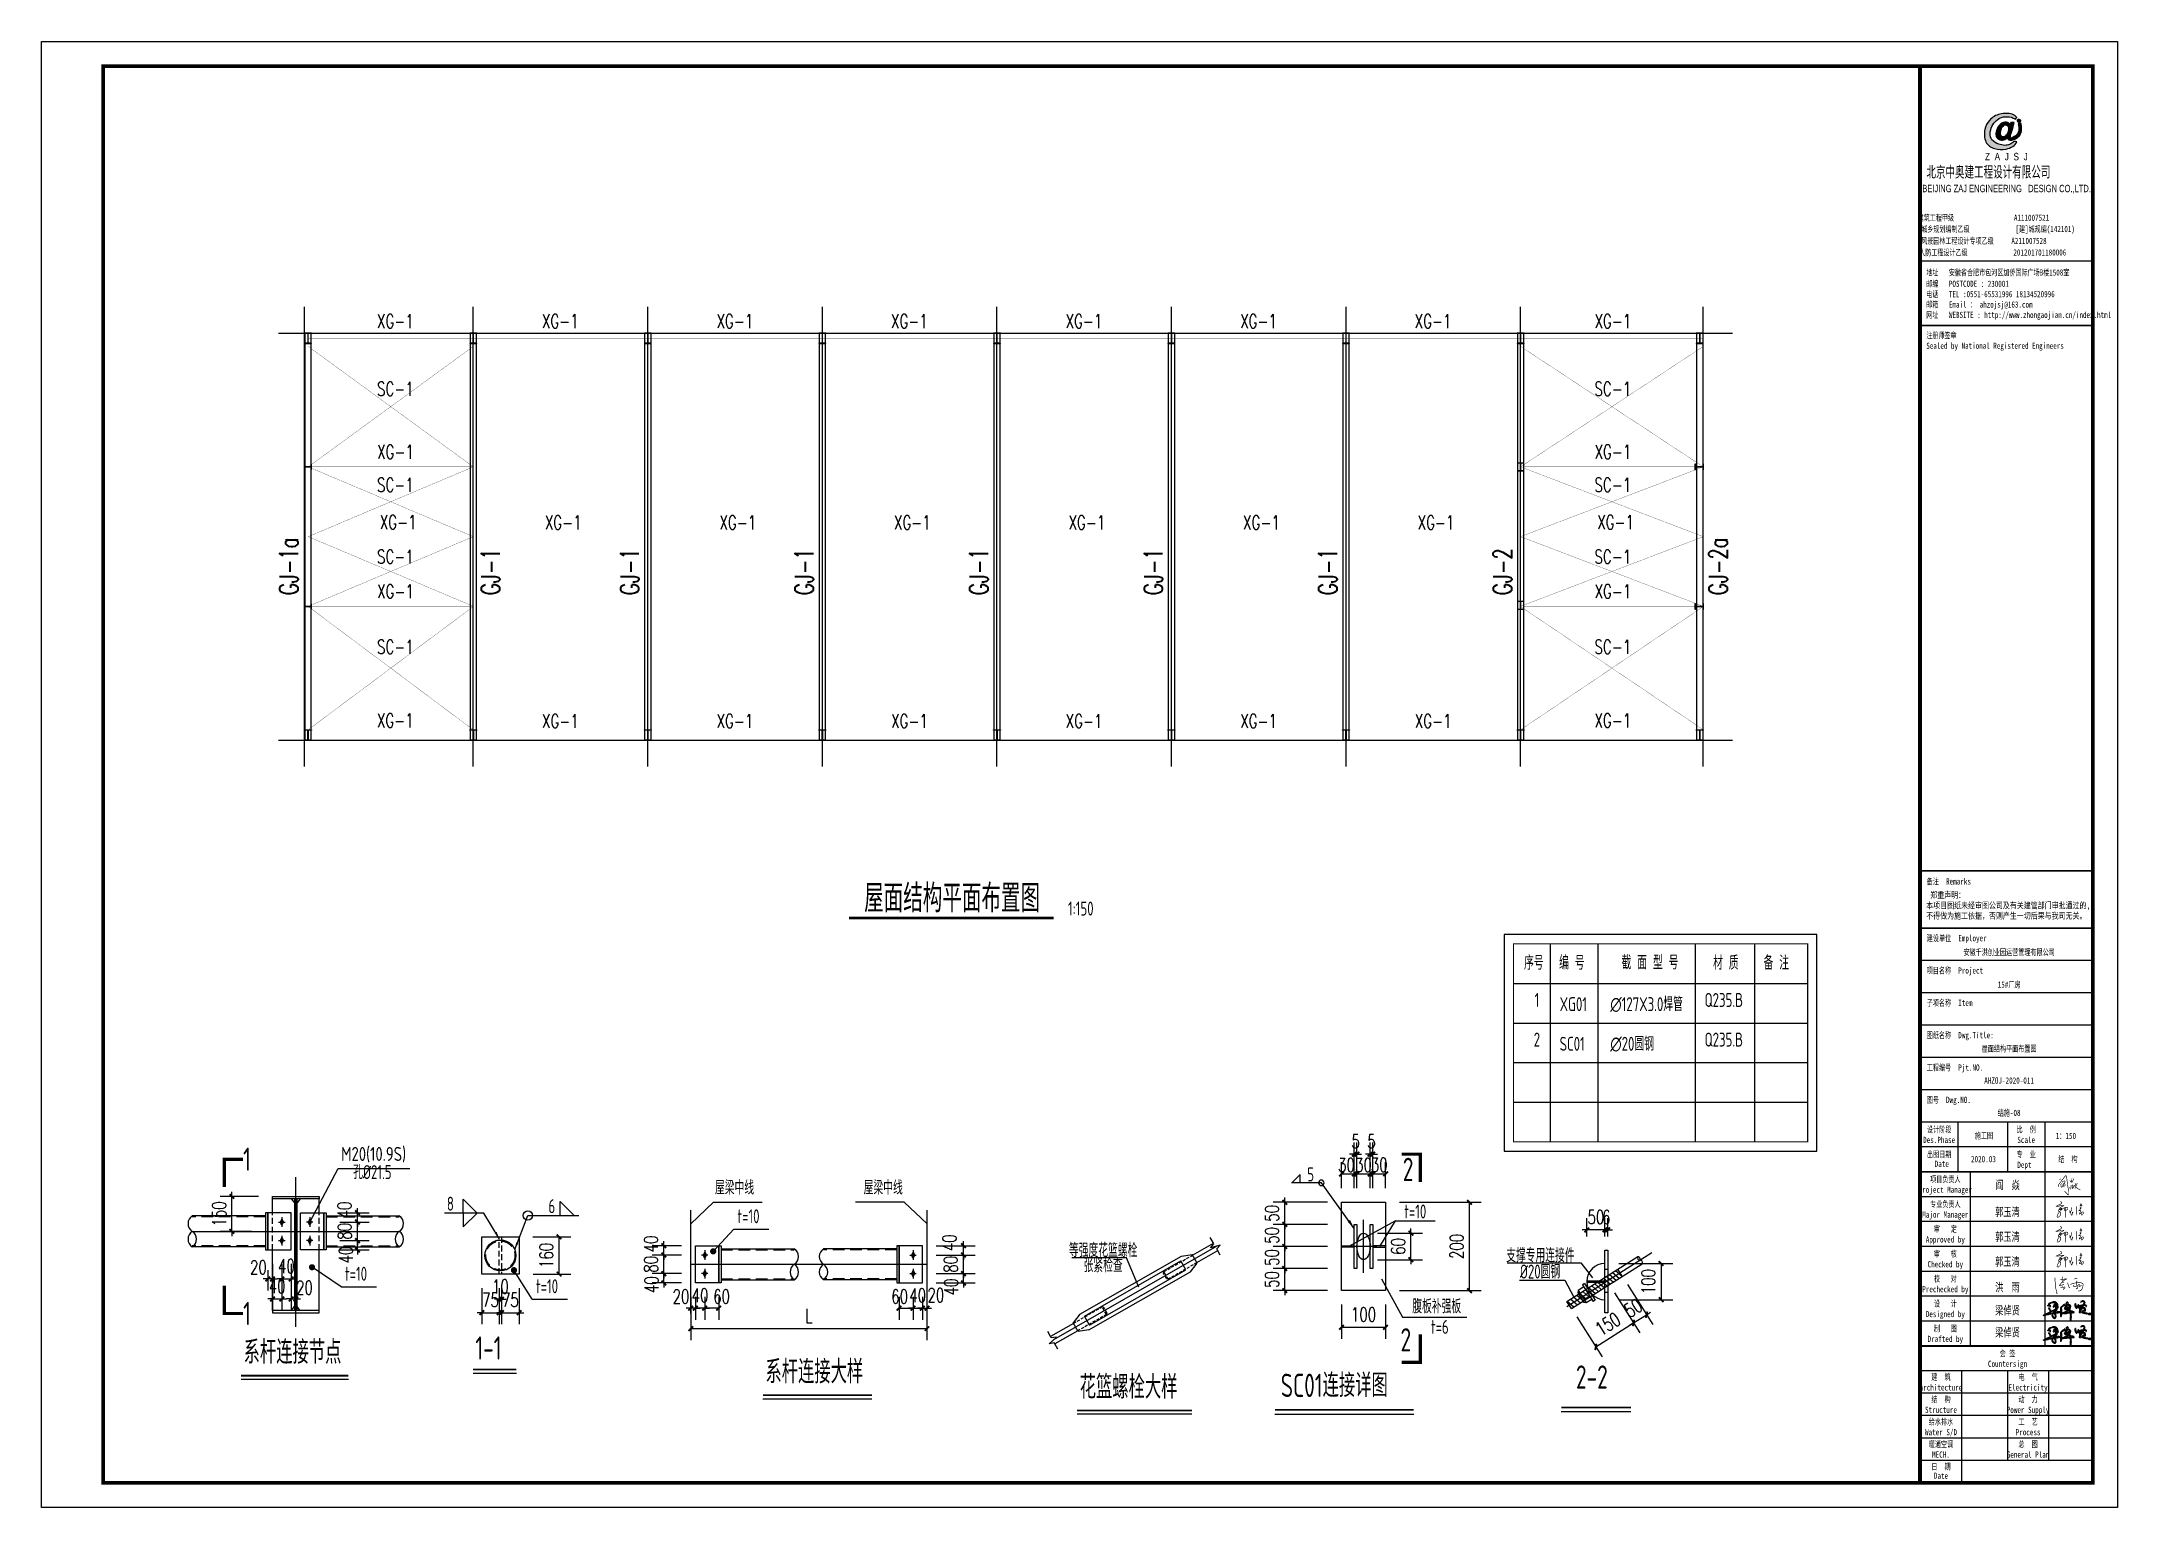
# Model space of a CAD drawing. Extents: x 177291 to 1288761, y 177638 to 322898.
# Drawn here: x 718641 to 807838, y 177960 to 240960 of the extents above; entities that cross this region are included whole.
import ezdxf
from ezdxf.enums import TextEntityAlignment as Align

# ---------------------------------------------------------------- set-up
doc = ezdxf.new("R2010")
doc.units = 0
doc.header["$LTSCALE"] = 1000
for name, pattern in [('DASH', [0.35, 0.25, -0.1]), ('DASHED', [0.75, 0.5, -0.25]), ('HIDDEN2', [0.1875, 0.125, -0.0625])]:
    doc.linetypes.add(name, pattern=pattern)
for name, color, linetype in [('AXIS', 3, 'Continuous'), ('BOLT', 251, 'Continuous'), ('Boltx', 252, 'DASHED'), ('DOTE', 1, 'Continuous'), ('GL', 150, 'Continuous'), ('GZ', 50, 'Continuous'), ('NUM', 7, 'Continuous'), ('PUB_DIM', 3, 'Continuous'), ('PUB_TEXT', 7, 'Continuous'), ('PUB_TITLE', 4, 'Continuous'), ('PZ', 202, 'Continuous'), ('SC', 3, 'Continuous'), ('TEXT', 7, 'Continuous'), ('THIN', 7, 'Continuous'), ('WELD', 7, 'Continuous'), ('XG', 6, 'Continuous'), ('图签', 3, 'Continuous'), ('填充', 251, 'Continuous'), ('引出线', 3, 'Continuous')]:
    doc.layers.add(name, color=color, linetype=linetype)
doc.styles.add('_gyy_title_Arial', font='arial.ttf', dxfattribs={"width": 0.7})
doc.styles.add('_gyy_title_ST', font='', dxfattribs={"width": 0.8})
doc.styles.add('_TCH_DIM', font='SIMPLEX', dxfattribs={"bigfont": 'GBCBIG'})
doc.styles.add('_TCH_DIM_T3', font='SIMPLEX', dxfattribs={"width": 0.705882, "bigfont": 'GBCBIG'})
doc.styles.add('HZ', font='txt.shx', dxfattribs={"width": 0.8, "bigfont": '000hztxt.shx'})
doc.styles.get("Standard").update_dxf_attribs({"font": 'gbenor.shx', "bigfont": 'gbcbig.shx'})
doc.styles.add('TSSD_Label', font='tssdeng.shx', dxfattribs={"width": 0.7, "bigfont": 'hztxt.shx'})
doc.styles.add('TSSD_Norm', font='tssdeng.shx', dxfattribs={"bigfont": 'hztxt.shx'})
doc.styles.get('_gyy_title_ST').set_extended_font_data('SimSun')
doc.dimstyles.new('TCH-200-1', dxfattribs={"dimtxt": 595, "dimasz": 200, "dimexe": 500, "dimexo": 600, "dimgap": 252.5, "dimtad": 1, "dimdec": 0, "dimzin": 0, "dimdsep": 46, "dimtxsty": '_TCH_DIM_T3', "dimblk": 'ARCHTICK', "dimcen": 0.09, "dimclrd": 3, "dimclre": 3, "dimclrt": 7, "dimazin": 2, "dimtfac": 1, "dimtdec": 0, "dimtix": 1, "dimtmove": 2, "dimatfit": 3, "dimfxl": 1, "dimtolj": 1, "dimtzin": 0, "dimarcsym": 0})
doc.dimstyles.new('TSSD_LEADER_STYLE_300.0', dxfattribs={"dimtxt": 0.18, "dimasz": 300, "dimexe": 0.18, "dimexo": 0.0625, "dimgap": 0.09, "dimtad": 0, "dimtih": 1, "dimtoh": 1, "dimdec": 4, "dimzin": 0, "dimdsep": 46, "dimtxsty": 'Standard', "dimcen": 0.09, "dimadec": 0, "dimazin": 0, "dimtfac": 1, "dimtdec": 4, "dimtofl": 0, "dimtmove": 0, "dimatfit": 3, "dimfxl": 1, "dimtolj": 1, "dimtzin": 0, "dimarcsym": 0})
doc.dimstyles.new('TSSD_LEADER_STYLE_400.0', dxfattribs={"dimtxt": 1200, "dimasz": 400, "dimexe": 400, "dimexo": 1000, "dimgap": 0.09, "dimtad": 0, "dimtih": 1, "dimtoh": 1, "dimdec": 4, "dimzin": 0, "dimdsep": 46, "dimtxsty": 'Standard', "dimcen": 0.09, "dimdle": 400, "dimclrt": 7, "dimadec": 0, "dimazin": 0, "dimtfac": 1, "dimtdec": 4, "dimtofl": 0, "dimtmove": 0, "dimatfit": 3, "dimfxl": 1, "dimtolj": 1, "dimtzin": 0, "dimarcsym": 0})

msp = doc.modelspace()

# ---------------------------------------------------------------- texts
at = {"color": 1, "insert": (799629.65, 235606.86), "char_height": 538.6524, "width": 7045.2659, "attachment_point": 1, "style": 'HZ'}
msp.add_mtext('北京中奥建工程设计有限公司', dxfattribs=at)
at = {"layer": 'PUB_TEXT', "style": '_TCH_DIM', "width": 0.705882}
for s, p in [('XG-1', (733055.63, 228647.48)), ('XG-1', (740142.55, 228647.48)), ('XG-1', (747642.55, 228647.48)), ('XG-1', (755142.55, 228647.48)), ('XG-1', (762642.55, 228647.48)), ('XG-1', (770142.55, 228647.48)), ('XG-1', (777642.55, 228647.48)), ('XG-1', (785367.1, 228647.48)), ('SC-1', (733055.13, 225731.23)), ('SC-1', (785366.6, 225731.23)), ('XG-1', (733058.63, 223031.19)), ('XG-1', (785370.1, 223031.19)), ('SC-1', (733055.13, 221605.58)), ('SC-1', (785366.6, 221605.58)), ('XG-1', (733174.63, 220007.36)), ('XG-1', (740267.55, 219983.95)), ('XG-1', (747767.55, 219983.95)), ('XG-1', (755267.55, 219983.95)), ('XG-1', (762767.55, 219983.95)), ('XG-1', (770267.55, 219983.95)), ('XG-1', (777767.55, 219983.95)), ('XG-1', (785486.1, 220007.36)), ('SC-1', (733055.13, 218521.59)), ('SC-1', (785366.6, 218521.59)), ('XG-1', (733058.63, 217031.19)), ('XG-1', (785370.1, 217031.19)), ('SC-1', (733055.13, 214649.05)), ('SC-1', (785366.6, 214649.05)), ('XG-1', (733052.63, 211482.18)), ('XG-1', (740145.55, 211458.78)), ('XG-1', (747645.55, 211458.78)), ('XG-1', (755145.55, 211458.78)), ('XG-1', (762645.55, 211458.78)), ('XG-1', (770145.55, 211458.78)), ('XG-1', (777645.55, 211458.78)), ('XG-1', (785364.1, 211482.18))]:
    msp.add_text(s, height=600, dxfattribs=at).set_placement(p)
at = {"layer": 'PUB_TEXT', "color": 3, "style": '_gyy_title_ST', "width": 0.7}
for s, p in [('阎  焱', (802590.33, 191638.61)), ('郭玉清', (802580.67, 190483.89)), ('郭玉清', (802580.67, 189414.87)), ('郭玉清', (802580.67, 188345.85)), ('洪  雨', (802583.06, 187241.72)), ('梁倬贤', (802583.06, 186250.44)), ('梁倬贤', (802583.06, 185304.39))]:
    msp.add_text(s, height=360.946, dxfattribs=at).set_placement(p)
at = {"layer": 'PUB_TITLE', "width": 0.7}
for s, height, style, p in [('BEIJING ZAJ ENGINEERING   DESIGN CO.,LTD.', 318.1829, '_gyy_title_Arial', (803074.33, 234483.94)), ('城乡规划编制乙级             [建]城规编(142101)', 265.1525, '_gyy_title_ST', (802709.61, 232768.72)), ('建筑工程甲级                 A111007521             ', 265.1525, '_gyy_title_ST', (803063.67, 233255.19)), ('人防工程设计乙级             201201701180006', 265.1525, '_gyy_title_ST', (802479.52, 231763.85)), ('风景园林工程设计专项乙级     A211007528           ', 265.1525, '_gyy_title_ST', (802931.69, 232260.08)), ('Des.Phase', 267.255, '_gyy_title_ST', (800174.85, 193623.44)), ('设计阶段', 267.255, '_gyy_title_ST', (800174.85, 194072.42)), ('比  例', 267.255, '_gyy_title_ST', (803916.43, 194072.42)), ('Scale', 267.255, '_gyy_title_ST', (803916.43, 193623.44)), ('出图日期', 267.255, '_gyy_title_ST', (800174.85, 193003.39)), ('Date', 267.255, '_gyy_title_ST', (800289.84, 192598.21)), ('专  业', 267.255, '_gyy_title_ST', (803916.43, 193003.39)), ('Dept ', 267.255, '_gyy_title_ST', (803916.43, 192554.41)), ('项目负责人', 267.255, '_gyy_title_ST', (800442.11, 191934.37)), ('Project Manager', 267.2551, '_gyy_title_ST', (800442.11, 191485.38)), ('专业负责人', 267.255, '_gyy_title_ST', (800442.11, 190865.35)), ('Major Manager', 267.2551, '_gyy_title_ST', (800442.11, 190416.36)), ('审   定', 267.255, '_gyy_title_ST', (800442.12, 189796.33)), ('Approved by', 267.2551, '_gyy_title_ST', (800442.11, 189347.34)), ('Checked by', 267.255, '_gyy_title_ST', (800442.11, 188278.32)), ('审   核', 267.255, '_gyy_title_ST', (800442.12, 188727.31)), ('Prechecked by', 267.2551, '_gyy_title_ST', (800442.11, 187209.3)), ('校   对', 267.255, '_gyy_title_ST', (800442.12, 187658.29)), ('Designed by', 267.2551, '_gyy_title_ST', (800442.11, 186140.28)), ('设   计', 267.255, '_gyy_title_ST', (800442.12, 186589.26)), ('制   图', 267.255, '_gyy_title_ST', (800442.12, 185520.24)), ('Drafted by', 267.255, '_gyy_title_ST', (800442.11, 185071.26)), ('会 签', 267.255, '_gyy_title_ST', (803114.66, 184451.22)), ('Countersign', 267.2551, '_gyy_title_ST', (803114.66, 184002.23)), ('Architecture', 267.2551, '_gyy_title_ST', (800255.03, 182986.66)), ('建  筑', 267.255, '_gyy_title_ST', (800255.03, 183435.65)), ('Electricity', 267.2551, '_gyy_title_ST', (803996.61, 182986.66)), ('电  气', 267.255, '_gyy_title_ST', (803996.61, 183435.65)), ('Structure', 267.255, '_gyy_title_ST', (800255.03, 182024.55)), ('结  构', 267.255, '_gyy_title_ST', (800255.03, 182473.53)), ('Power Supply', 267.2551, '_gyy_title_ST', (803996.61, 182024.55)), ('动  力', 267.255, '_gyy_title_ST', (803996.61, 182473.53)), ('Water S/D', 267.255, '_gyy_title_ST', (800255.03, 181062.42)), ('给水排水', 267.255, '_gyy_title_ST', (800255.03, 181511.41)), ('Process', 267.255, '_gyy_title_ST', (803996.61, 181062.42)), ('工  艺', 267.255, '_gyy_title_ST', (803996.61, 181511.41)), ('暖通空调', 267.255, '_gyy_title_ST', (800255.03, 180549.29)), ('MECH.', 267.255, '_gyy_title_ST', (800255.03, 180100.31)), ('General Plan', 267.2551, '_gyy_title_ST', (803996.61, 180100.31)), ('总  图', 267.255, '_gyy_title_ST', (803996.61, 180549.29)), ('日  期', 267.255, '_gyy_title_ST', (800255.03, 179587.17)), ('Date', 267.255, '_gyy_title_ST', (800255.03, 179191.64))]:
    msp.add_text(s, height=height, dxfattribs=dict(at, style=style)).set_placement(p, align=Align.CENTER)
at = {"layer": 'PUB_TITLE', "style": '_gyy_title_ST', "width": 0.7}
for s, height, p in [('地址   安徽省合肥市包河区加侨国际广场B楼1508室', 265.1525, (799621.88, 230902.42)), ('邮编   POSTCODE : 230001', 265.1525, (799621.88, 230418.1)), ('电话   TEL :0551-65531996 18134520996', 265.1525, (799621.88, 229972.64)), ('邮箱   Email ： ahzojsj@163.com', 265.1525, (799621.88, 229527.18)), ('网址   WEBSITE : http://www.zhongaojian.cn/index.html', 265.1525, (799621.88, 229079.11)), ('注册师签章', 265.152, (799621.88, 228198.8)), ('Sealed by National Registered Engineers', 265.1525, (799623.32, 227753.34)), ('备注  Remarks', 267.2551, (799643.59, 204732.42)), ('建设单位  Employer', 267.2551, (799643.59, 202293.19)), ('项目名称  Project', 267.2551, (799643.59, 200903.46)), ('子项名称  Item', 267.255, (799643.59, 199513.74)), ('图纸名称  Dwg.Title:', 267.2551, (799643.59, 198124.01)), ('工程编号  Pjt.NO.', 267.2551, (799643.59, 196734.28)), ('图号  Dwg.NO.', 267.2551, (799643.59, 195344.55))]:
    msp.add_text(s, height=height, dxfattribs=at).set_placement(p)
at = {"layer": 'PUB_TITLE', "color": 2, "style": '_gyy_title_ST', "width": 0.7}
for s, height, p in [('安徽千洪创业园运营管理有限公司', 267.2551, (803181.97, 201689.78)), ('15#厂房', 267.255, (803181.97, 200300.05))]:
    msp.add_text(s, height=height, dxfattribs=at).set_placement(p, align=Align.CENTER)
at = {"layer": 'PUB_TITLE', "color": 6, "style": '_gyy_title_ST', "width": 0.7}
for s, height, p in [('屋面结构平面布置图', 267.255, (803181.97, 197545.27)), ('AHZOJ-2020-011', 267.2551, (803181.97, 196177.52))]:
    msp.add_text(s, height=height, dxfattribs=at).set_placement(p, align=Align.CENTER)
at = {"layer": 'PUB_TITLE', "color": 7, "style": '_gyy_title_ST', "width": 0.7}
for s, p in [('结施-08', (803181.97, 194787.79)), ('施工图', (802099.46, 193804.67)), ('1：150', (805621.93, 193796.21)), ('2020.03', (802079.68, 192798.52)), ('结  构', (805709.34, 192798.52))]:
    msp.add_text(s, height=267.255, dxfattribs=at).set_placement(p, align=Align.CENTER)
at = {"layer": 'PUB_TITLE', "insert": (799621.25, 204414.76), "char_height": 267.2551, "width": 8552.1722, "attachment_point": 1, "style": '_gyy_title_ST'}
msp.add_mtext(' 郑重声明：\\P本项目图纸未经审图公司及有关建管部门审批通过的,\\P不得做为施工依据，否则产生一切后果与我司无关。', dxfattribs=at)
at = {"layer": 'TEXT', "width": 0.7}
for s, height, style, p in [('屋面结构平面布置图', 1200, 'TSSD_Norm', (753986.01, 203540.44)), ('1:150', 600, 'TSSD_Norm', (762746.98, 203398.71)), ('XG01', 600, 'TSSD_Label', (783869.85, 199290.26)), ('∅127X3.0焊管', 600, 'TSSD_Label', (786046.55, 199290.26)), ('SC01', 600, 'TSSD_Label', (783869.85, 197587.43)), ('∅20圆钢', 600, 'TSSD_Label', (786046.55, 197587.43)), ('5', 600, 'TSSD_Label', (773027.46, 191972.5, 516.67)), ('8', 600, 'TSSD_Label', (736056.15, 190715.13)), ('6', 600, 'TSSD_Label', (740421.76, 190607.86))]:
    msp.add_text(s, height=height, dxfattribs=dict(at, style=style)).set_placement(p)
at = {"layer": 'TEXT', "style": 'TSSD_Label', "width": 0.7}
for s, p in [('序号', (782761.85, 200890.58)), ('编 号', (784394.16, 200890.58)), ('截 面 型 号', (787751.22, 200903.1)), ('材 质', (791012.08, 200890.58)), ('备 注', (793178.89, 200890.58)), ('1', (782894.16, 199290.26)), ('Q235.B', (790922.84, 199290.26)), ('2', (782894.16, 197587.43)), ('Q235.B', (790922.84, 197587.43))]:
    msp.add_text(s, height=600, dxfattribs=at).set_placement(p, align=Align.BOTTOM_CENTER)
for s, height, p in [('1', 1000, (727470.85, 192927.36)), ('2', 1000, (777358.98, 192489.9, 242.57)), ('等强度花篮螺栓', 600, (764256.57, 189014.93, 60.64)), ('张紧检查', 600, (764256.57, 188367.45, 60.64)), ('1', 1000, (727470.85, 186297.51)), ('2', 1000, (777261.35, 185166.16, 242.57))]:
    msp.add_text(s, height=height, dxfattribs=at).set_placement(p, align=Align.MIDDLE_CENTER)
for s, p in [('孔%%c21.5', (733681.43, 191893.85)), ('屋梁中线', (749258.03, 191227.27)), ('屋梁中线', (755645.82, 191227.27))]:
    msp.add_text(s, height=600, dxfattribs=at).set_placement(p, align=Align.BOTTOM_RIGHT)
for s, p in [('t=10', (777664.71, 190680.12, 242.57)), ('支撑专用连接件', (783042.88, 188824.32, 60.64)), ('腹板补强板', (778588.13, 186634.66, 242.57)), ('t=6', (778720.61, 185721.71, 242.57))]:
    msp.add_text(s, height=600, dxfattribs=at).set_placement(p, align=Align.MIDDLE)
for s, height, p in [('t=10', 600, (748541.25, 189996.11)), ('t=10', 600, (731679.01, 187526.17)), ('t=10', 600, (739884.6, 186985.89)), ('系杆连接节点', 1000, (727325.2, 183833.72)), ('1-1', 1000, (737281.67, 184013.93)), ('系杆连接大样', 1000, (749746.19, 182991.84)), ('花篮螺栓大样', 1000, (763248.93, 182338.24, 60.64)), ('SC01连接详图', 1000, (771887.21, 182408.6, 242.57)), ('2-2', 1000, (784570.67, 182767.08, 181.93))]:
    msp.add_text(s, height=height, dxfattribs=at).set_placement(p, align=Align.BOTTOM_LEFT)
msp.add_text('%%C20圆钢', height=600, dxfattribs=at).set_placement((783894.46, 187797.98, 60.64), align=Align.RIGHT)
at = {"layer": 'THIN', "style": 'TSSD_Norm', "width": 0.8}
msp.add_text('M20(10.9S)', height=600, dxfattribs=at).set_placement((734305.04, 192672.56), align=Align.BOTTOM_RIGHT)
at = {"layer": 'XG', "linetype": 'DASH', "style": '_TCH_DIM', "width": 0.705882}
for s, p in [('GJ-1a', (729662.91, 217172.29)), ('GJ-2a', (791082.23, 217172.29)), ('GJ-1', (738329.96, 217172.29)), ('GJ-1', (744312.64, 217172.29)), ('GJ-1', (751812.64, 217172.29)), ('GJ-1', (759312.64, 217172.29)), ('GJ-1', (766812.64, 217172.29)), ('GJ-1', (774312.64, 217172.29)), ('GJ-2', (781812.64, 217172.29))]:
    msp.add_text(s, height=800, rotation=90, dxfattribs=at).set_placement(p)

# ---------------------------------------------------------------- blocks, each defined once
blk = doc.blocks.new('_ArchTick')
at = {"color": 0, "linetype": 'ByBlock', "const_width": 0.4}
blk.add_lwpolyline([(-0.5, -0.5), (0.5, 0.5)], dxfattribs=at)
blk = doc.blocks.new('*D43')
at = {"layer": 'AXIS', "color": 3, "lineweight": -2, "transparency": 16777216}
for p, q in [((786224, 187185), (787314, 185468)), ((784602, 186156), (785691, 184438)), ((785424, 184860), (787046, 185890))]:
    blk.add_line(p, q, dxfattribs=at)
at = {"layer": 'Defpoints', "color": 0, "transparency": 16777216}
for p in [(785902, 187692), (784280, 186662), (787046, 185890)]:
    blk.add_point(p, dxfattribs=at)
at = {"layer": 'AXIS', "color": 3, "lineweight": -2, "transparency": 16777216, "xscale": 200, "yscale": 200, "zscale": 200}
for p, rotation in [((787046, 185890), 32.39712451300666), ((785424, 184860), 212.3971245130066)]:
    blk.add_blockref('_ArchTick', p, dxfattribs=dict(at, rotation=rotation))
at = {"layer": 'AXIS', "color": 7, "transparency": 16777216, "insert": (785940, 185839), "char_height": 595, "attachment_point": 5, "rotation": 32.39712, "style": '_TCH_DIM_T3'}
blk.add_mtext('\\A1;150', dxfattribs=at)
blk = doc.blocks.new('*D44')
at = {"layer": 'AXIS', "color": 3, "lineweight": -2, "transparency": 16777216}
for p, q in [((785038, 189612), (785038, 190391)), ((785816, 189612), (785816, 190391)), ((785038, 189891), (784838, 189891)), ((785816, 189891), (785038, 189891)), ((785816, 189891), (786016, 189891))]:
    blk.add_line(p, q, dxfattribs=at)
at = {"layer": 'Defpoints', "color": 0, "transparency": 16777216}
for p in [(785038, 189891), (785038, 189012), (785816, 189012)]:
    blk.add_point(p, dxfattribs=at)
at = {"layer": 'AXIS', "color": 3, "lineweight": -2, "transparency": 16777216, "xscale": 200, "yscale": 200, "zscale": 200}
blk.add_blockref('_ArchTick', (785038, 189891), dxfattribs=at)
at = {"layer": 'AXIS', "color": 3, "lineweight": -2, "transparency": 16777216, "xscale": 200, "yscale": 200, "zscale": 200, "rotation": 180}
blk.add_blockref('_ArchTick', (785816, 189891), dxfattribs=at)
at = {"layer": 'AXIS', "color": 7, "transparency": 16777216, "insert": (785427, 190441), "char_height": 595, "attachment_point": 5, "style": '_TCH_DIM_T3'}
blk.add_mtext('\\A1;50', dxfattribs=at)
blk = doc.blocks.new('*D45')
at = {"layer": 'AXIS', "color": 3, "lineweight": -2, "transparency": 16777216}
for p, q in [((786416, 188445), (788728, 188445)), ((788228, 188445), (788228, 186889)), ((786416, 186889), (788728, 186889))]:
    blk.add_line(p, q, dxfattribs=at)
at = {"layer": 'Defpoints', "color": 0, "transparency": 16777216}
for p in [(785816, 188445), (785816, 186889), (788228, 186889)]:
    blk.add_point(p, dxfattribs=at)
at = {"layer": 'AXIS', "color": 3, "lineweight": -2, "transparency": 16777216, "xscale": 200, "yscale": 200, "zscale": 200}
for p, rotation in [((788228, 188445), 90), ((788228, 186889), 270)]:
    blk.add_blockref('_ArchTick', p, dxfattribs=dict(at, rotation=rotation))
at = {"layer": 'AXIS', "color": 7, "transparency": 16777216, "insert": (787678, 187667), "char_height": 595, "attachment_point": 5, "rotation": 90, "style": '_TCH_DIM_T3'}
blk.add_mtext('\\A1;100', dxfattribs=at)
blk = doc.blocks.new('*D46')
at = {"layer": 'AXIS', "color": 3, "lineweight": -2, "transparency": 16777216}
for p, q in [((785816, 189612), (785816, 190391)), ((785938, 189612), (785938, 190391)), ((785816, 189891), (785616, 189891)), ((785938, 189891), (785816, 189891)), ((785938, 189891), (786138, 189891))]:
    blk.add_line(p, q, dxfattribs=at)
at = {"layer": 'Defpoints', "color": 0, "transparency": 16777216}
for p in [(785816, 189891), (785816, 189012), (785938, 189012)]:
    blk.add_point(p, dxfattribs=at)
at = {"layer": 'AXIS', "color": 3, "lineweight": -2, "transparency": 16777216, "xscale": 200, "yscale": 200, "zscale": 200}
blk.add_blockref('_ArchTick', (785816, 189891), dxfattribs=at)
at = {"layer": 'AXIS', "color": 3, "lineweight": -2, "transparency": 16777216, "xscale": 200, "yscale": 200, "zscale": 200, "rotation": 180}
blk.add_blockref('_ArchTick', (785938, 189891), dxfattribs=at)
at = {"layer": 'AXIS', "color": 7, "transparency": 16777216, "insert": (785877, 190441), "char_height": 595, "attachment_point": 5, "style": '_TCH_DIM_T3'}
blk.add_mtext('\\A1;6', dxfattribs=at)
blk = doc.blocks.new('*D47')
at = {"layer": 'AXIS', "color": 3, "lineweight": -2, "transparency": 16777216}
for p, q in [((786783, 187540), (787873, 185823)), ((786224, 187185), (787314, 185468)), ((787046, 185890), (786877, 185783)), ((787046, 185890), (787605, 186245)), ((787605, 186245), (787774, 186352))]:
    blk.add_line(p, q, dxfattribs=at)
at = {"layer": 'Defpoints', "color": 0, "transparency": 16777216}
for p in [(785902, 187692), (786462, 188047), (787605, 186245)]:
    blk.add_point(p, dxfattribs=at)
at = {"layer": 'AXIS', "color": 3, "lineweight": -2, "transparency": 16777216, "xscale": 200, "yscale": 200, "zscale": 200}
for p, rotation in [((787605, 186245), 212.3971245129642), ((787046, 185890), 32.39712451296427)]:
    blk.add_blockref('_ArchTick', p, dxfattribs=dict(at, rotation=rotation))
at = {"layer": 'AXIS', "color": 7, "transparency": 16777216, "insert": (787031, 186532), "char_height": 595, "attachment_point": 5, "rotation": 32.39712, "style": '_TCH_DIM_T3'}
blk.add_mtext('\\A1;50', dxfattribs=at)
blk = doc.blocks.new('*D48')
at = {"layer": 'AXIS', "color": 3, "lineweight": -2, "transparency": 16777216}
for p, q in [((773895, 189179), (771559, 189179)), ((772059, 189179), (772059, 189379)), ((772059, 188231), (772059, 189179)), ((773895, 188231), (771559, 188231)), ((772059, 188231), (772059, 188031))]:
    blk.add_line(p, q, dxfattribs=at)
at = {"layer": 'Defpoints', "color": 0, "transparency": 16777216}
for p in [(772059, 189179), (774495, 189179), (774495, 188231)]:
    blk.add_point(p, dxfattribs=at)
at = {"layer": 'AXIS', "color": 3, "lineweight": -2, "transparency": 16777216, "xscale": 200, "yscale": 200, "zscale": 200}
for p, rotation in [((772059, 189179), 270), ((772059, 188231), 90)]:
    blk.add_blockref('_ArchTick', p, dxfattribs=dict(at, rotation=rotation))
at = {"layer": 'AXIS', "color": 7, "transparency": 16777216, "insert": (771509, 188705), "char_height": 595, "attachment_point": 5, "rotation": 90, "style": '_TCH_DIM_T3'}
blk.add_mtext('\\A1;50', dxfattribs=at)
blk = doc.blocks.new('*D49')
at = {"layer": 'AXIS', "color": 3, "lineweight": -2, "transparency": 16777216}
for p, q in [((773895, 190128), (771559, 190128)), ((772059, 190128), (772059, 190328)), ((772059, 189179), (772059, 190128)), ((773895, 189179), (771559, 189179)), ((772059, 189179), (772059, 188979))]:
    blk.add_line(p, q, dxfattribs=at)
at = {"layer": 'Defpoints', "color": 0, "transparency": 16777216}
for p in [(772059, 190128), (774495, 190128), (774495, 189179)]:
    blk.add_point(p, dxfattribs=at)
at = {"layer": 'AXIS', "color": 3, "lineweight": -2, "transparency": 16777216, "xscale": 200, "yscale": 200, "zscale": 200}
for p, rotation in [((772059, 190128), 270), ((772059, 189179), 90)]:
    blk.add_blockref('_ArchTick', p, dxfattribs=dict(at, rotation=rotation))
at = {"layer": 'AXIS', "color": 7, "transparency": 16777216, "insert": (771509, 189654), "char_height": 595, "attachment_point": 5, "rotation": 90, "style": '_TCH_DIM_T3'}
blk.add_mtext('\\A1;50', dxfattribs=at)
blk = doc.blocks.new('*D50')
at = {"layer": 'AXIS', "color": 3, "lineweight": -2, "transparency": 16777216}
for p, q in [((773895, 191076), (771559, 191076)), ((772059, 191076), (772059, 191276)), ((772059, 190128), (772059, 191076)), ((773895, 190128), (771559, 190128)), ((772059, 190128), (772059, 189928))]:
    blk.add_line(p, q, dxfattribs=at)
at = {"layer": 'Defpoints', "color": 0, "transparency": 16777216}
for p in [(772059, 191076), (774495, 191076), (774495, 190128)]:
    blk.add_point(p, dxfattribs=at)
at = {"layer": 'AXIS', "color": 3, "lineweight": -2, "transparency": 16777216, "xscale": 200, "yscale": 200, "zscale": 200}
for p, rotation in [((772059, 191076), 270), ((772059, 190128), 90)]:
    blk.add_blockref('_ArchTick', p, dxfattribs=dict(at, rotation=rotation))
at = {"layer": 'AXIS', "color": 7, "transparency": 16777216, "insert": (771509, 190602), "char_height": 595, "attachment_point": 5, "rotation": 90, "style": '_TCH_DIM_T3'}
blk.add_mtext('\\A1;50', dxfattribs=at)
blk = doc.blocks.new('*D51')
at = {"layer": 'AXIS', "color": 3, "lineweight": -2, "transparency": 16777216}
for p, q in [((776044, 189748), (777980, 189748)), ((777480, 189748), (777480, 189948)), ((777480, 188610), (777480, 189748)), ((776044, 188610), (777980, 188610)), ((777480, 188610), (777480, 188410))]:
    blk.add_line(p, q, dxfattribs=at)
at = {"layer": 'Defpoints', "color": 0, "transparency": 16777216}
for p in [(775444, 189748), (777480, 189748), (775444, 188610, 162)]:
    blk.add_point(p, dxfattribs=at)
at = {"layer": 'AXIS', "color": 3, "lineweight": -2, "transparency": 16777216, "xscale": 200, "yscale": 200, "zscale": 200}
for p, rotation in [((777480, 189748), 270), ((777480, 188610), 90)]:
    blk.add_blockref('_ArchTick', p, dxfattribs=dict(at, rotation=rotation))
at = {"layer": 'AXIS', "color": 7, "transparency": 16777216, "insert": (776930, 189179), "char_height": 595, "attachment_point": 5, "rotation": 90, "style": '_TCH_DIM_T3'}
blk.add_mtext('\\A1;60', dxfattribs=at)
blk = doc.blocks.new('*D52')
at = {"layer": 'AXIS', "color": 3, "lineweight": -2, "transparency": 16777216}
for p, q in [((773895, 188231), (771559, 188231)), ((772059, 188231), (772059, 188431)), ((772059, 187282), (772059, 188231)), ((773895, 187282), (771559, 187282)), ((772059, 187282), (772059, 187082))]:
    blk.add_line(p, q, dxfattribs=at)
at = {"layer": 'Defpoints', "color": 0, "transparency": 16777216}
for p in [(772059, 188231), (774495, 188231), (774495, 187282)]:
    blk.add_point(p, dxfattribs=at)
at = {"layer": 'AXIS', "color": 3, "lineweight": -2, "transparency": 16777216, "xscale": 200, "yscale": 200, "zscale": 200}
for p, rotation in [((772059, 188231), 270), ((772059, 187282), 90)]:
    blk.add_blockref('_ArchTick', p, dxfattribs=dict(at, rotation=rotation))
at = {"layer": 'AXIS', "color": 7, "transparency": 16777216, "insert": (771509, 187757), "char_height": 595, "attachment_point": 5, "rotation": 90, "style": '_TCH_DIM_T3'}
blk.add_mtext('\\A1;50', dxfattribs=at)
blk = doc.blocks.new('*D53')
at = {"layer": 'AXIS', "color": 3, "lineweight": -2, "transparency": 16777216}
for p, q in [((776992, 191076), (780497, 191076)), ((779997, 187282), (779997, 191076)), ((776992, 187282), (780497, 187282))]:
    blk.add_line(p, q, dxfattribs=at)
at = {"layer": 'Defpoints', "color": 0, "transparency": 16777216}
for p in [(776392, 191076), (779997, 191076), (776392, 187282)]:
    blk.add_point(p, dxfattribs=at)
at = {"layer": 'AXIS', "color": 3, "lineweight": -2, "transparency": 16777216, "xscale": 200, "yscale": 200, "zscale": 200}
for p, rotation in [((779997, 191076), 90), ((779997, 187282), 270)]:
    blk.add_blockref('_ArchTick', p, dxfattribs=dict(at, rotation=rotation))
at = {"layer": 'AXIS', "color": 7, "transparency": 16777216, "insert": (779447, 189179), "char_height": 595, "attachment_point": 5, "rotation": 90, "style": '_TCH_DIM_T3'}
blk.add_mtext('\\A1;200', dxfattribs=at)
blk = doc.blocks.new('*D54')
at = {"layer": 'AXIS', "color": 3, "lineweight": -2, "transparency": 16777216}
for p, q in [((774495, 186682), (774495, 185203)), ((776392, 186682), (776392, 185203)), ((774495, 185703), (776392, 185703))]:
    blk.add_line(p, q, dxfattribs=at)
at = {"layer": 'Defpoints', "color": 0, "transparency": 16777216}
for p in [(774495, 187282), (776392, 187282), (776392, 185703)]:
    blk.add_point(p, dxfattribs=at)
at = {"layer": 'AXIS', "color": 3, "lineweight": -2, "transparency": 16777216, "xscale": 200, "yscale": 200, "zscale": 200, "rotation": 180}
blk.add_blockref('_ArchTick', (774495, 185703), dxfattribs=at)
at = {"layer": 'AXIS', "color": 3, "lineweight": -2, "transparency": 16777216, "xscale": 200, "yscale": 200, "zscale": 200}
blk.add_blockref('_ArchTick', (776392, 185703), dxfattribs=at)
at = {"layer": 'AXIS', "color": 7, "transparency": 16777216, "insert": (775444, 186253), "char_height": 595, "attachment_point": 5, "style": '_TCH_DIM_T3'}
blk.add_mtext('\\A1;100', dxfattribs=at)
blk = doc.blocks.new('*D55')
at = {"layer": 'AXIS', "color": 3, "lineweight": -2, "transparency": 16777216}
for p, q in [((774495, 191676), (774495, 192795)), ((775045, 191676), (775045, 192795)), ((774495, 192295), (775045, 192295))]:
    blk.add_line(p, q, dxfattribs=at)
at = {"layer": 'Defpoints', "color": 0, "transparency": 16777216}
for p in [(775045, 192295), (774495, 191076), (775045, 191076)]:
    blk.add_point(p, dxfattribs=at)
at = {"layer": 'AXIS', "color": 3, "lineweight": -2, "transparency": 16777216, "xscale": 200, "yscale": 200, "zscale": 200, "rotation": 180}
blk.add_blockref('_ArchTick', (774495, 192295), dxfattribs=at)
at = {"layer": 'AXIS', "color": 3, "lineweight": -2, "transparency": 16777216, "xscale": 200, "yscale": 200, "zscale": 200}
blk.add_blockref('_ArchTick', (775045, 192295), dxfattribs=at)
at = {"layer": 'AXIS', "color": 7, "transparency": 16777216, "insert": (774709, 192677), "char_height": 595, "attachment_point": 5, "style": '_TCH_DIM_T3'}
blk.add_mtext('\\A1;30', dxfattribs=at)
blk = doc.blocks.new('*D56')
at = {"layer": 'AXIS', "color": 3, "lineweight": -2, "transparency": 16777216}
for p, q in [((775045, 191676), (775045, 193646)), ((775159, 191676), (775159, 193646)), ((775045, 193146), (774845, 193146)), ((775045, 193146), (775159, 193146)), ((775159, 193146), (775359, 193146))]:
    blk.add_line(p, q, dxfattribs=at)
at = {"layer": 'Defpoints', "color": 0, "transparency": 16777216}
for p in [(775159, 193146), (775045, 191076), (775159, 191076)]:
    blk.add_point(p, dxfattribs=at)
at = {"layer": 'AXIS', "color": 3, "lineweight": -2, "transparency": 16777216, "xscale": 200, "yscale": 200, "zscale": 200}
blk.add_blockref('_ArchTick', (775045, 193146), dxfattribs=at)
at = {"layer": 'AXIS', "color": 3, "lineweight": -2, "transparency": 16777216, "xscale": 200, "yscale": 200, "zscale": 200, "rotation": 180}
blk.add_blockref('_ArchTick', (775159, 193146), dxfattribs=at)
at = {"layer": 'AXIS', "color": 7, "transparency": 16777216, "insert": (775102, 193696), "char_height": 595, "attachment_point": 5, "style": '_TCH_DIM_T3'}
blk.add_mtext('\\A1;5', dxfattribs=at)
blk = doc.blocks.new('*D57')
at = {"layer": 'AXIS', "color": 3, "lineweight": -2, "transparency": 16777216}
for p, q in [((775159, 191676), (775159, 192795)), ((775728, 191676), (775728, 192795)), ((775159, 192295), (775728, 192295))]:
    blk.add_line(p, q, dxfattribs=at)
at = {"layer": 'Defpoints', "color": 0, "transparency": 16777216}
for p in [(775728, 192295), (775159, 191076), (775728, 191076)]:
    blk.add_point(p, dxfattribs=at)
at = {"layer": 'AXIS', "color": 3, "lineweight": -2, "transparency": 16777216, "xscale": 200, "yscale": 200, "zscale": 200, "rotation": 180}
blk.add_blockref('_ArchTick', (775159, 192295), dxfattribs=at)
at = {"layer": 'AXIS', "color": 3, "lineweight": -2, "transparency": 16777216, "xscale": 200, "yscale": 200, "zscale": 200}
blk.add_blockref('_ArchTick', (775728, 192295), dxfattribs=at)
at = {"layer": 'AXIS', "color": 7, "transparency": 16777216, "insert": (775444, 192681), "char_height": 595, "attachment_point": 5, "style": '_TCH_DIM_T3'}
blk.add_mtext('\\A1;30', dxfattribs=at)
blk = doc.blocks.new('*D58')
at = {"layer": 'AXIS', "color": 3, "lineweight": -2, "transparency": 16777216}
for p, q in [((775728, 191676), (775728, 193644)), ((775842, 191676), (775842, 193644)), ((775728, 193144), (775528, 193144)), ((775728, 193144), (775842, 193144)), ((775842, 193144), (776042, 193144))]:
    blk.add_line(p, q, dxfattribs=at)
at = {"layer": 'Defpoints', "color": 0, "transparency": 16777216}
for p in [(775842, 193144), (775728, 191076), (775842, 191076)]:
    blk.add_point(p, dxfattribs=at)
at = {"layer": 'AXIS', "color": 3, "lineweight": -2, "transparency": 16777216, "xscale": 200, "yscale": 200, "zscale": 200}
blk.add_blockref('_ArchTick', (775728, 193144), dxfattribs=at)
at = {"layer": 'AXIS', "color": 3, "lineweight": -2, "transparency": 16777216, "xscale": 200, "yscale": 200, "zscale": 200, "rotation": 180}
blk.add_blockref('_ArchTick', (775842, 193144), dxfattribs=at)
at = {"layer": 'AXIS', "color": 7, "transparency": 16777216, "insert": (775785, 193694), "char_height": 595, "attachment_point": 5, "style": '_TCH_DIM_T3'}
blk.add_mtext('\\A1;5', dxfattribs=at)
blk = doc.blocks.new('*D59')
at = {"layer": 'AXIS', "color": 3, "lineweight": -2, "transparency": 16777216}
for p, q in [((775842, 191676), (775842, 192795)), ((776392, 191676), (776392, 192795)), ((775842, 192295), (776392, 192295))]:
    blk.add_line(p, q, dxfattribs=at)
at = {"layer": 'Defpoints', "color": 0, "transparency": 16777216}
for p in [(776392, 192295), (775842, 191076), (776392, 191076)]:
    blk.add_point(p, dxfattribs=at)
at = {"layer": 'AXIS', "color": 3, "lineweight": -2, "transparency": 16777216, "xscale": 200, "yscale": 200, "zscale": 200, "rotation": 180}
blk.add_blockref('_ArchTick', (775842, 192295), dxfattribs=at)
at = {"layer": 'AXIS', "color": 3, "lineweight": -2, "transparency": 16777216, "xscale": 200, "yscale": 200, "zscale": 200}
blk.add_blockref('_ArchTick', (776392, 192295), dxfattribs=at)
at = {"layer": 'AXIS', "color": 7, "transparency": 16777216, "insert": (776118, 192682), "char_height": 595, "attachment_point": 5, "style": '_TCH_DIM_T3'}
blk.add_mtext('\\A1;30', dxfattribs=at)
blk = doc.blocks.new('_WELD003')
at = {"color": 0, "linetype": 'ByBlock'}
blk.add_circle((0, 0), 0.5, dxfattribs=at)
blk = doc.blocks.new('_WELD004')
at = {"color": 0, "linetype": 'ByBlock'}
for p, q in [((0, 1), (1, 0)), ((0, 0), (0, 1))]:
    blk.add_line(p, q, dxfattribs=at)
blk = doc.blocks.new('*D60')
at = {"layer": 'AXIS', "color": 3, "lineweight": -2, "transparency": 16777216}
for p, q in [((738408, 187390), (738408, 185832)), ((739158, 187390), (739158, 185832)), ((738408, 186332), (738208, 186332)), ((738408, 186332), (739158, 186332)), ((739158, 186332), (739358, 186332))]:
    blk.add_line(p, q, dxfattribs=at)
at = {"layer": 'Defpoints', "color": 0, "transparency": 16777216}
for p in [(738408, 187990), (739158, 187990), (739158, 186332)]:
    blk.add_point(p, dxfattribs=at)
at = {"layer": 'AXIS', "color": 3, "lineweight": -2, "transparency": 16777216, "xscale": 200, "yscale": 200, "zscale": 200}
blk.add_blockref('_ArchTick', (738408, 186332), dxfattribs=at)
at = {"layer": 'AXIS', "color": 3, "lineweight": -2, "transparency": 16777216, "xscale": 200, "yscale": 200, "zscale": 200, "rotation": 180}
blk.add_blockref('_ArchTick', (739158, 186332), dxfattribs=at)
at = {"layer": 'AXIS', "color": 7, "transparency": 16777216, "insert": (738783, 186882), "char_height": 595, "attachment_point": 5, "style": '_TCH_DIM_T3'}
blk.add_mtext('\\A1;75', dxfattribs=at)
blk = doc.blocks.new('*D61')
at = {"layer": 'AXIS', "color": 3, "lineweight": -2, "transparency": 16777216}
for p, q in [((738308, 187390), (738308, 186409)), ((738408, 187390), (738408, 186409)), ((738308, 186909), (738108, 186909)), ((738308, 186909), (738408, 186909)), ((738408, 186909), (738608, 186909))]:
    blk.add_line(p, q, dxfattribs=at)
at = {"layer": 'Defpoints', "color": 0, "transparency": 16777216}
for p in [(738308, 187990), (738408, 187990), (738408, 186909)]:
    blk.add_point(p, dxfattribs=at)
at = {"layer": 'AXIS', "color": 3, "lineweight": -2, "transparency": 16777216, "xscale": 200, "yscale": 200, "zscale": 200}
blk.add_blockref('_ArchTick', (738308, 186909), dxfattribs=at)
at = {"layer": 'AXIS', "color": 3, "lineweight": -2, "transparency": 16777216, "xscale": 200, "yscale": 200, "zscale": 200, "rotation": 180}
blk.add_blockref('_ArchTick', (738408, 186909), dxfattribs=at)
at = {"layer": 'AXIS', "color": 7, "transparency": 16777216, "insert": (738358, 187459), "char_height": 595, "attachment_point": 5, "style": '_TCH_DIM_T3'}
blk.add_mtext('\\A1;10', dxfattribs=at)
blk = doc.blocks.new('*D62')
at = {"layer": 'AXIS', "color": 3, "lineweight": -2, "transparency": 16777216}
for p, q in [((739758, 189590), (741379, 189590)), ((740879, 187990), (740879, 189590)), ((739762, 187990), (741379, 187990))]:
    blk.add_line(p, q, dxfattribs=at)
at = {"layer": 'Defpoints', "color": 0, "transparency": 16777216}
for p in [(739158, 189590), (740879, 189590), (739162, 187990)]:
    blk.add_point(p, dxfattribs=at)
at = {"layer": 'AXIS', "color": 3, "lineweight": -2, "transparency": 16777216, "xscale": 200, "yscale": 200, "zscale": 200}
for p, rotation in [((740879, 189590), 90), ((740879, 187990), 270)]:
    blk.add_blockref('_ArchTick', p, dxfattribs=dict(at, rotation=rotation))
at = {"layer": 'AXIS', "color": 7, "transparency": 16777216, "insert": (740329, 188790), "char_height": 595, "attachment_point": 5, "rotation": 90, "style": '_TCH_DIM_T3'}
blk.add_mtext('\\A1;160', dxfattribs=at)
blk = doc.blocks.new('*D63')
at = {"layer": 'AXIS', "color": 3, "lineweight": -2, "transparency": 16777216}
for p, q in [((737558, 187390), (737558, 185832)), ((738308, 187390), (738308, 185832)), ((737558, 186332), (737358, 186332)), ((737558, 186332), (738308, 186332)), ((738308, 186332), (738508, 186332))]:
    blk.add_line(p, q, dxfattribs=at)
at = {"layer": 'Defpoints', "color": 0, "transparency": 16777216}
for p in [(737558, 187990), (738308, 187990), (738308, 186332)]:
    blk.add_point(p, dxfattribs=at)
at = {"layer": 'AXIS', "color": 3, "lineweight": -2, "transparency": 16777216, "xscale": 200, "yscale": 200, "zscale": 200}
blk.add_blockref('_ArchTick', (737558, 186332), dxfattribs=at)
at = {"layer": 'AXIS', "color": 3, "lineweight": -2, "transparency": 16777216, "xscale": 200, "yscale": 200, "zscale": 200, "rotation": 180}
blk.add_blockref('_ArchTick', (738308, 186332), dxfattribs=at)
at = {"layer": 'AXIS', "color": 7, "transparency": 16777216, "insert": (737933, 186882), "char_height": 595, "attachment_point": 5, "style": '_TCH_DIM_T3'}
blk.add_mtext('\\A1;75', dxfattribs=at)
blk = doc.blocks.new('*D64')
at = {"layer": 'AXIS', "color": 3, "lineweight": -2, "transparency": 16777216}
for p, q in [((746136, 188810), (744876, 188810)), ((745376, 188810), (745376, 189010)), ((745376, 188010), (745376, 188810)), ((746136, 188010), (744876, 188010)), ((745376, 188010), (745376, 187810))]:
    blk.add_line(p, q, dxfattribs=at)
at = {"layer": 'Defpoints', "color": 0, "transparency": 16777216}
for p in [(745376, 188810), (746736, 188810), (746736, 188010)]:
    blk.add_point(p, dxfattribs=at)
at = {"layer": 'AXIS', "color": 3, "lineweight": -2, "transparency": 16777216, "xscale": 200, "yscale": 200, "zscale": 200}
for p, rotation in [((745376, 188810), 270), ((745376, 188010), 90)]:
    blk.add_blockref('_ArchTick', p, dxfattribs=dict(at, rotation=rotation))
at = {"layer": 'AXIS', "color": 7, "transparency": 16777216, "insert": (744826, 188410), "char_height": 595, "attachment_point": 5, "rotation": 90, "style": '_TCH_DIM_T3'}
blk.add_mtext('\\A1;80', dxfattribs=at)
blk = doc.blocks.new('*D65')
at = {"layer": 'AXIS', "color": 3, "lineweight": -2, "transparency": 16777216}
for p, q in [((746136, 189210), (744876, 189210)), ((745376, 189210), (745376, 189410)), ((745376, 188810), (745376, 189210)), ((746136, 188810), (744876, 188810)), ((745376, 188810), (745376, 188610))]:
    blk.add_line(p, q, dxfattribs=at)
at = {"layer": 'Defpoints', "color": 0, "transparency": 16777216}
for p in [(745376, 189210), (746736, 189210), (746736, 188810)]:
    blk.add_point(p, dxfattribs=at)
at = {"layer": 'AXIS', "color": 3, "lineweight": -2, "transparency": 16777216, "xscale": 200, "yscale": 200, "zscale": 200}
for p, rotation in [((745376, 189210), 270), ((745376, 188810), 90)]:
    blk.add_blockref('_ArchTick', p, dxfattribs=dict(at, rotation=rotation))
at = {"layer": 'AXIS', "color": 7, "transparency": 16777216, "insert": (744827, 189284), "char_height": 595, "attachment_point": 5, "rotation": 90, "style": '_TCH_DIM_T3'}
blk.add_mtext('\\A1;40', dxfattribs=at)
blk = doc.blocks.new('*D66')
at = {"layer": 'AXIS', "color": 3, "lineweight": -2, "transparency": 16777216}
for p, q in [((745376, 188010), (745376, 188210)), ((746136, 188010), (744876, 188010)), ((746136, 187610), (744876, 187610)), ((745376, 187610), (745376, 188010)), ((745376, 187610), (745376, 187410))]:
    blk.add_line(p, q, dxfattribs=at)
at = {"layer": 'Defpoints', "color": 0, "transparency": 16777216}
for p in [(745376, 188010), (746736, 188010), (746736, 187610)]:
    blk.add_point(p, dxfattribs=at)
at = {"layer": 'AXIS', "color": 3, "lineweight": -2, "transparency": 16777216, "xscale": 200, "yscale": 200, "zscale": 200}
for p, rotation in [((745376, 188010), 270), ((745376, 187610), 90)]:
    blk.add_blockref('_ArchTick', p, dxfattribs=dict(at, rotation=rotation))
at = {"layer": 'AXIS', "color": 7, "transparency": 16777216, "insert": (744851, 187535), "char_height": 595, "attachment_point": 5, "rotation": 90, "style": '_TCH_DIM_T3'}
blk.add_mtext('\\A1;40', dxfattribs=at)
blk = doc.blocks.new('*D67')
at = {"layer": 'AXIS', "color": 3, "lineweight": -2, "transparency": 16777216}
for p, q in [((746736, 186525), (746536, 186525)), ((746736, 187010), (746736, 186025)), ((747136, 186525), (746736, 186525)), ((747136, 187010), (747136, 186025)), ((747136, 186525), (747336, 186525))]:
    blk.add_line(p, q, dxfattribs=at)
at = {"layer": 'Defpoints', "color": 0, "transparency": 16777216}
for p in [(746736, 187610), (747136, 187610), (746736, 186525)]:
    blk.add_point(p, dxfattribs=at)
at = {"layer": 'AXIS', "color": 3, "lineweight": -2, "transparency": 16777216, "xscale": 200, "yscale": 200, "zscale": 200}
blk.add_blockref('_ArchTick', (746736, 186525), dxfattribs=at)
at = {"layer": 'AXIS', "color": 3, "lineweight": -2, "transparency": 16777216, "xscale": 200, "yscale": 200, "zscale": 200, "rotation": 180}
blk.add_blockref('_ArchTick', (747136, 186525), dxfattribs=at)
at = {"layer": 'AXIS', "color": 7, "transparency": 16777216, "insert": (746936, 187075), "char_height": 595, "attachment_point": 5, "style": '_TCH_DIM_T3'}
blk.add_mtext('\\A1;40', dxfattribs=at)
blk = doc.blocks.new('*D68')
at = {"layer": 'AXIS', "color": 3, "lineweight": -2, "transparency": 16777216}
for p, q in [((746536, 186525), (746336, 186525)), ((746536, 187010), (746536, 186025)), ((746736, 186525), (746536, 186525)), ((746736, 187010), (746736, 186025)), ((746736, 186525), (746936, 186525))]:
    blk.add_line(p, q, dxfattribs=at)
at = {"layer": 'Defpoints', "color": 0, "transparency": 16777216}
for p in [(746536, 187610), (746736, 187610), (746536, 186525)]:
    blk.add_point(p, dxfattribs=at)
at = {"layer": 'AXIS', "color": 3, "lineweight": -2, "transparency": 16777216, "xscale": 200, "yscale": 200, "zscale": 200}
blk.add_blockref('_ArchTick', (746536, 186525), dxfattribs=at)
at = {"layer": 'AXIS', "color": 3, "lineweight": -2, "transparency": 16777216, "xscale": 200, "yscale": 200, "zscale": 200, "rotation": 180}
blk.add_blockref('_ArchTick', (746736, 186525), dxfattribs=at)
at = {"layer": 'AXIS', "color": 7, "transparency": 16777216, "insert": (746117, 187025), "char_height": 595, "width": 470.77, "attachment_point": 5, "style": '_TCH_DIM_T3'}
blk.add_mtext('\\A1;20', dxfattribs=at)
blk = doc.blocks.new('*D69')
at = {"layer": 'AXIS', "color": 3, "lineweight": -2, "transparency": 16777216}
for p, q in [((747136, 187010), (747136, 186025)), ((747736, 186525), (747136, 186525)), ((747736, 187010), (747736, 186025))]:
    blk.add_line(p, q, dxfattribs=at)
at = {"layer": 'Defpoints', "color": 0, "transparency": 16777216}
for p in [(747136, 187610), (747736, 187610), (747136, 186525)]:
    blk.add_point(p, dxfattribs=at)
at = {"layer": 'AXIS', "color": 3, "lineweight": -2, "transparency": 16777216, "xscale": 200, "yscale": 200, "zscale": 200, "rotation": 180}
blk.add_blockref('_ArchTick', (747136, 186525), dxfattribs=at)
at = {"layer": 'AXIS', "color": 3, "lineweight": -2, "transparency": 16777216, "xscale": 200, "yscale": 200, "zscale": 200}
blk.add_blockref('_ArchTick', (747736, 186525), dxfattribs=at)
at = {"layer": 'AXIS', "color": 7, "transparency": 16777216, "insert": (747863, 187025), "char_height": 595, "attachment_point": 5, "style": '_TCH_DIM_T3'}
blk.add_mtext('\\A1;60', dxfattribs=at)
blk = doc.blocks.new('*D70')
at = {"layer": 'AXIS', "color": 3, "lineweight": -2, "transparency": 16777216}
for p, q in [((746536, 186458), (746536, 185145)), ((756687, 186458), (756687, 185145)), ((746536, 185645), (756687, 185645))]:
    blk.add_line(p, q, dxfattribs=at)
at = {"layer": 'Defpoints', "color": 0, "transparency": 16777216}
for p in [(746536, 187058), (756687, 187058), (756687, 185645)]:
    blk.add_point(p, dxfattribs=at)
at = {"layer": 'AXIS', "color": 3, "lineweight": -2, "transparency": 16777216, "xscale": 200, "yscale": 200, "zscale": 200, "rotation": 180}
blk.add_blockref('_ArchTick', (746536, 185645), dxfattribs=at)
at = {"layer": 'AXIS', "color": 3, "lineweight": -2, "transparency": 16777216, "xscale": 200, "yscale": 200, "zscale": 200}
blk.add_blockref('_ArchTick', (756687, 185645), dxfattribs=at)
at = {"layer": 'AXIS', "color": 7, "transparency": 16777216, "insert": (751612, 186195), "char_height": 595, "attachment_point": 5, "style": '_TCH_DIM_T3'}
blk.add_mtext('\\A1;L', dxfattribs=at)
blk = doc.blocks.new('*D71')
at = {"layer": 'AXIS', "color": 3, "lineweight": -2, "transparency": 16777216}
for p, q in [((728565, 188427), (728565, 187281)), ((728365, 187781), (728165, 187781)), ((728365, 188163), (728365, 187281)), ((728565, 187781), (728365, 187781)), ((728565, 187781), (728765, 187781))]:
    blk.add_line(p, q, dxfattribs=at)
at = {"layer": 'Defpoints', "color": 0, "transparency": 16777216}
for p in [(728365, 188763), (728565, 189027), (728365, 187781)]:
    blk.add_point(p, dxfattribs=at)
at = {"layer": 'AXIS', "color": 3, "lineweight": -2, "transparency": 16777216, "xscale": 200, "yscale": 200, "zscale": 200}
blk.add_blockref('_ArchTick', (728365, 187781), dxfattribs=at)
at = {"layer": 'AXIS', "color": 3, "lineweight": -2, "transparency": 16777216, "xscale": 200, "yscale": 200, "zscale": 200, "rotation": 180}
blk.add_blockref('_ArchTick', (728565, 187781), dxfattribs=at)
at = {"layer": 'AXIS', "color": 7, "transparency": 16777216, "insert": (727960, 188281), "char_height": 595, "attachment_point": 5, "style": '_TCH_DIM_T3'}
blk.add_mtext('\\A1;20', dxfattribs=at)
blk = doc.blocks.new('*D72')
at = {"layer": 'AXIS', "color": 3, "lineweight": -2, "transparency": 16777216}
for p, q in [((727965, 191327), (726321, 191327)), ((726821, 191327), (726821, 191527)), ((726821, 189827), (726821, 191327)), ((727665, 189827), (726321, 189827)), ((726821, 189827), (726821, 189627))]:
    blk.add_line(p, q, dxfattribs=at)
at = {"layer": 'Defpoints', "color": 0, "transparency": 16777216}
for p in [(726821, 191327), (728565, 191327), (728265, 189827)]:
    blk.add_point(p, dxfattribs=at)
at = {"layer": 'AXIS', "color": 3, "lineweight": -2, "transparency": 16777216, "xscale": 200, "yscale": 200, "zscale": 200}
for p, rotation in [((726821, 191327), 270), ((726821, 189827), 90)]:
    blk.add_blockref('_ArchTick', p, dxfattribs=dict(at, rotation=rotation))
at = {"layer": 'AXIS', "color": 7, "transparency": 16777216, "insert": (726271, 190577), "char_height": 595, "attachment_point": 5, "rotation": 90, "style": '_TCH_DIM_T3'}
blk.add_mtext('\\A1;150', dxfattribs=at)
blk = doc.blocks.new('*D73')
at = {"layer": 'AXIS', "color": 3, "lineweight": -2, "transparency": 16777216}
for p, q in [((731465, 190227), (732715, 190227)), ((732215, 190227), (732215, 190427)), ((732215, 189427), (732215, 190227)), ((731465, 189427), (732715, 189427)), ((732215, 189427), (732215, 189227))]:
    blk.add_line(p, q, dxfattribs=at)
at = {"layer": 'Defpoints', "color": 0, "transparency": 16777216}
for p in [(730865, 190227), (732215, 190227), (730865, 189427)]:
    blk.add_point(p, dxfattribs=at)
at = {"layer": 'AXIS', "color": 3, "lineweight": -2, "transparency": 16777216, "xscale": 200, "yscale": 200, "zscale": 200}
for p, rotation in [((732215, 190227), 270), ((732215, 189427), 90)]:
    blk.add_blockref('_ArchTick', p, dxfattribs=dict(at, rotation=rotation))
at = {"layer": 'AXIS', "color": 7, "transparency": 16777216, "insert": (731665, 189827), "char_height": 595, "attachment_point": 5, "rotation": 90, "style": '_TCH_DIM_T3'}
blk.add_mtext('\\A1;80', dxfattribs=at)
blk = doc.blocks.new('*D74')
at = {"layer": 'AXIS', "color": 3, "lineweight": -2, "transparency": 16777216}
for p, q in [((731465, 190627), (732715, 190627)), ((731465, 190227), (732715, 190227)), ((732215, 190627), (732215, 190827)), ((732215, 190227), (732215, 190627)), ((732215, 190227), (732215, 190027))]:
    blk.add_line(p, q, dxfattribs=at)
at = {"layer": 'Defpoints', "color": 0, "transparency": 16777216}
for p in [(730865, 190627), (730865, 190227), (732215, 190627)]:
    blk.add_point(p, dxfattribs=at)
at = {"layer": 'AXIS', "color": 3, "lineweight": -2, "transparency": 16777216, "xscale": 200, "yscale": 200, "zscale": 200}
for p, rotation in [((732215, 190627), 270), ((732215, 190227), 90)]:
    blk.add_blockref('_ArchTick', p, dxfattribs=dict(at, rotation=rotation))
at = {"layer": 'AXIS', "color": 7, "transparency": 16777216, "insert": (731657, 190744), "char_height": 595, "attachment_point": 5, "rotation": 90, "style": '_TCH_DIM_T3'}
blk.add_mtext('\\A1;40', dxfattribs=at)
blk = doc.blocks.new('*D75')
at = {"layer": 'AXIS', "color": 3, "lineweight": -2, "transparency": 16777216}
for p, q in [((731465, 189427), (732715, 189427)), ((732215, 189427), (732215, 189627)), ((732215, 189027), (732215, 189427)), ((731465, 189027), (732715, 189027)), ((732215, 189027), (732215, 188827))]:
    blk.add_line(p, q, dxfattribs=at)
at = {"layer": 'Defpoints', "color": 0, "transparency": 16777216}
for p in [(730865, 189427), (732215, 189427), (730865, 189027)]:
    blk.add_point(p, dxfattribs=at)
at = {"layer": 'AXIS', "color": 3, "lineweight": -2, "transparency": 16777216, "xscale": 200, "yscale": 200, "zscale": 200}
for p, rotation in [((732215, 189427), 270), ((732215, 189027), 90)]:
    blk.add_blockref('_ArchTick', p, dxfattribs=dict(at, rotation=rotation))
at = {"layer": 'AXIS', "color": 7, "transparency": 16777216, "insert": (731718, 188812), "char_height": 595, "attachment_point": 5, "rotation": 90, "style": '_TCH_DIM_T3'}
blk.add_mtext('\\A1;40', dxfattribs=at)
blk = doc.blocks.new('*D76')
at = {"layer": 'AXIS', "color": 3, "lineweight": -2, "transparency": 16777216}
for p, q in [((729365, 188427), (729365, 186423)), ((729565, 188427), (729565, 186423)), ((729365, 186923), (729165, 186923)), ((729365, 186923), (729565, 186923)), ((729565, 186923), (729765, 186923))]:
    blk.add_line(p, q, dxfattribs=at)
at = {"layer": 'Defpoints', "color": 0, "transparency": 16777216}
for p in [(729365, 189027), (729565, 189027), (729565, 186923)]:
    blk.add_point(p, dxfattribs=at)
at = {"layer": 'AXIS', "color": 3, "lineweight": -2, "transparency": 16777216, "xscale": 200, "yscale": 200, "zscale": 200}
blk.add_blockref('_ArchTick', (729365, 186923), dxfattribs=at)
at = {"layer": 'AXIS', "color": 3, "lineweight": -2, "transparency": 16777216, "xscale": 200, "yscale": 200, "zscale": 200, "rotation": 180}
blk.add_blockref('_ArchTick', (729565, 186923), dxfattribs=at)
at = {"layer": 'AXIS', "color": 7, "transparency": 16777216, "insert": (729939, 187407), "char_height": 595, "attachment_point": 5, "style": '_TCH_DIM_T3'}
blk.add_mtext('\\A1;20', dxfattribs=at)
blk = doc.blocks.new('*D77')
at = {"layer": 'AXIS', "color": 3, "lineweight": -2, "transparency": 16777216}
for p, q in [((728965, 188427), (728965, 187281)), ((729365, 188427), (729365, 187281)), ((728965, 187781), (728765, 187781)), ((728965, 187781), (729365, 187781)), ((729365, 187781), (729565, 187781))]:
    blk.add_line(p, q, dxfattribs=at)
at = {"layer": 'Defpoints', "color": 0, "transparency": 16777216}
for p in [(728965, 189027), (729365, 189027), (729365, 187781)]:
    blk.add_point(p, dxfattribs=at)
at = {"layer": 'AXIS', "color": 3, "lineweight": -2, "transparency": 16777216, "xscale": 200, "yscale": 200, "zscale": 200}
blk.add_blockref('_ArchTick', (728965, 187781), dxfattribs=at)
at = {"layer": 'AXIS', "color": 3, "lineweight": -2, "transparency": 16777216, "xscale": 200, "yscale": 200, "zscale": 200, "rotation": 180}
blk.add_blockref('_ArchTick', (729365, 187781), dxfattribs=at)
at = {"layer": 'AXIS', "color": 7, "transparency": 16777216, "insert": (729165, 188331), "char_height": 595, "attachment_point": 5, "style": '_TCH_DIM_T3'}
blk.add_mtext('\\A1;40', dxfattribs=at)
blk = doc.blocks.new('*D78')
at = {"layer": 'AXIS', "color": 3, "lineweight": -2, "transparency": 16777216}
for p, q in [((728565, 188427), (728565, 186423)), ((728965, 188427), (728965, 186423)), ((728565, 186923), (728365, 186923)), ((728565, 186923), (728965, 186923)), ((728965, 186923), (729165, 186923))]:
    blk.add_line(p, q, dxfattribs=at)
at = {"layer": 'Defpoints', "color": 0, "transparency": 16777216}
for p in [(728565, 189027), (728965, 189027), (728965, 186923)]:
    blk.add_point(p, dxfattribs=at)
at = {"layer": 'AXIS', "color": 3, "lineweight": -2, "transparency": 16777216, "xscale": 200, "yscale": 200, "zscale": 200}
blk.add_blockref('_ArchTick', (728565, 186923), dxfattribs=at)
at = {"layer": 'AXIS', "color": 3, "lineweight": -2, "transparency": 16777216, "xscale": 200, "yscale": 200, "zscale": 200, "rotation": 180}
blk.add_blockref('_ArchTick', (728965, 186923), dxfattribs=at)
at = {"layer": 'AXIS', "color": 7, "transparency": 16777216, "insert": (728765, 187473), "char_height": 595, "attachment_point": 5, "style": '_TCH_DIM_T3'}
blk.add_mtext('\\A1;40', dxfattribs=at)
blk = doc.blocks.new('*D79')
at = {"layer": 'AXIS', "color": 3, "lineweight": -2, "transparency": 16777216}
for p, q in [((757087, 188810), (758757, 188810)), ((758257, 188810), (758257, 189010)), ((758257, 188010), (758257, 188810)), ((757087, 188010), (758757, 188010)), ((758257, 188010), (758257, 187810))]:
    blk.add_line(p, q, dxfattribs=at)
at = {"layer": 'Defpoints', "color": 0, "transparency": 16777216}
for p in [(756487, 188810), (758257, 188810), (756487, 188010)]:
    blk.add_point(p, dxfattribs=at)
at = {"layer": 'AXIS', "color": 3, "lineweight": -2, "transparency": 16777216, "xscale": 200, "yscale": 200, "zscale": 200}
for p, rotation in [((758257, 188810), 270), ((758257, 188010), 90)]:
    blk.add_blockref('_ArchTick', p, dxfattribs=dict(at, rotation=rotation))
at = {"layer": 'AXIS', "color": 7, "transparency": 16777216, "insert": (757707, 188410), "char_height": 595, "attachment_point": 5, "rotation": 90, "style": '_TCH_DIM_T3'}
blk.add_mtext('\\A1;80', dxfattribs=at)
blk = doc.blocks.new('*D80')
at = {"layer": 'AXIS', "color": 3, "lineweight": -2, "transparency": 16777216}
for p, q in [((757087, 189210), (758757, 189210)), ((758257, 189210), (758257, 189410)), ((758257, 188810), (758257, 189210)), ((757087, 188810), (758757, 188810)), ((758257, 188810), (758257, 188610))]:
    blk.add_line(p, q, dxfattribs=at)
at = {"layer": 'Defpoints', "color": 0, "transparency": 16777216}
for p in [(756487, 189210), (758257, 189210), (756487, 188810)]:
    blk.add_point(p, dxfattribs=at)
at = {"layer": 'AXIS', "color": 3, "lineweight": -2, "transparency": 16777216, "xscale": 200, "yscale": 200, "zscale": 200}
for p, rotation in [((758257, 189210), 270), ((758257, 188810), 90)]:
    blk.add_blockref('_ArchTick', p, dxfattribs=dict(at, rotation=rotation))
at = {"layer": 'AXIS', "color": 7, "transparency": 16777216, "insert": (757657, 189335), "char_height": 595, "attachment_point": 5, "rotation": 90, "style": '_TCH_DIM_T3'}
blk.add_mtext('\\A1;40', dxfattribs=at)
blk = doc.blocks.new('*D81')
at = {"layer": 'AXIS', "color": 3, "lineweight": -2, "transparency": 16777216}
for p, q in [((758257, 188010), (758257, 188210)), ((757087, 188010), (758757, 188010)), ((757087, 187610), (758757, 187610)), ((758257, 187610), (758257, 188010)), ((758257, 187610), (758257, 187410))]:
    blk.add_line(p, q, dxfattribs=at)
at = {"layer": 'Defpoints', "color": 0, "transparency": 16777216}
for p in [(756487, 188010), (756487, 187610), (758257, 188010)]:
    blk.add_point(p, dxfattribs=at)
at = {"layer": 'AXIS', "color": 3, "lineweight": -2, "transparency": 16777216, "xscale": 200, "yscale": 200, "zscale": 200}
for p, rotation in [((758257, 188010), 270), ((758257, 187610), 90)]:
    blk.add_blockref('_ArchTick', p, dxfattribs=dict(at, rotation=rotation))
at = {"layer": 'AXIS', "color": 7, "transparency": 16777216, "insert": (757726, 187434), "char_height": 595, "attachment_point": 5, "rotation": 90, "style": '_TCH_DIM_T3'}
blk.add_mtext('\\A1;40', dxfattribs=at)
blk = doc.blocks.new('*D82')
at = {"layer": 'AXIS', "color": 3, "lineweight": -2, "transparency": 16777216}
for p, q in [((756087, 186525), (755887, 186525)), ((756087, 187010), (756087, 186025)), ((756087, 186525), (756487, 186525)), ((756487, 187010), (756487, 186025)), ((756487, 186525), (756687, 186525))]:
    blk.add_line(p, q, dxfattribs=at)
at = {"layer": 'Defpoints', "color": 0, "transparency": 16777216}
for p in [(756087, 187610), (756487, 187610), (756487, 186525)]:
    blk.add_point(p, dxfattribs=at)
at = {"layer": 'AXIS', "color": 3, "lineweight": -2, "transparency": 16777216, "xscale": 200, "yscale": 200, "zscale": 200}
blk.add_blockref('_ArchTick', (756087, 186525), dxfattribs=at)
at = {"layer": 'AXIS', "color": 3, "lineweight": -2, "transparency": 16777216, "xscale": 200, "yscale": 200, "zscale": 200, "rotation": 180}
blk.add_blockref('_ArchTick', (756487, 186525), dxfattribs=at)
at = {"layer": 'AXIS', "color": 7, "transparency": 16777216, "insert": (756287, 187075), "char_height": 595, "attachment_point": 5, "style": '_TCH_DIM_T3'}
blk.add_mtext('\\A1;40', dxfattribs=at)
blk = doc.blocks.new('*D83')
at = {"layer": 'AXIS', "color": 3, "lineweight": -2, "transparency": 16777216}
for p, q in [((756487, 186525), (756287, 186525)), ((756487, 187010), (756487, 186025)), ((756487, 186525), (756687, 186525)), ((756687, 187010), (756687, 186025)), ((756687, 186525), (756887, 186525))]:
    blk.add_line(p, q, dxfattribs=at)
at = {"layer": 'Defpoints', "color": 0, "transparency": 16777216}
for p in [(756487, 187610), (756687, 187610), (756687, 186525)]:
    blk.add_point(p, dxfattribs=at)
at = {"layer": 'AXIS', "color": 3, "lineweight": -2, "transparency": 16777216, "xscale": 200, "yscale": 200, "zscale": 200}
blk.add_blockref('_ArchTick', (756487, 186525), dxfattribs=at)
at = {"layer": 'AXIS', "color": 3, "lineweight": -2, "transparency": 16777216, "xscale": 200, "yscale": 200, "zscale": 200, "rotation": 180}
blk.add_blockref('_ArchTick', (756687, 186525), dxfattribs=at)
at = {"layer": 'AXIS', "color": 7, "transparency": 16777216, "insert": (757068, 187085), "char_height": 595, "width": 470.77, "attachment_point": 5, "style": '_TCH_DIM_T3'}
blk.add_mtext('\\A1;20', dxfattribs=at)
blk = doc.blocks.new('*D84')
at = {"layer": 'AXIS', "color": 3, "lineweight": -2, "transparency": 16777216}
for p, q in [((755487, 187010), (755487, 186025)), ((755487, 186525), (756087, 186525)), ((756087, 187010), (756087, 186025))]:
    blk.add_line(p, q, dxfattribs=at)
at = {"layer": 'Defpoints', "color": 0, "transparency": 16777216}
for p in [(755487, 187610), (756087, 187610), (756087, 186525)]:
    blk.add_point(p, dxfattribs=at)
at = {"layer": 'AXIS', "color": 3, "lineweight": -2, "transparency": 16777216, "xscale": 200, "yscale": 200, "zscale": 200, "rotation": 180}
blk.add_blockref('_ArchTick', (755487, 186525), dxfattribs=at)
at = {"layer": 'AXIS', "color": 3, "lineweight": -2, "transparency": 16777216, "xscale": 200, "yscale": 200, "zscale": 200}
blk.add_blockref('_ArchTick', (756087, 186525), dxfattribs=at)
at = {"layer": 'AXIS', "color": 7, "transparency": 16777216, "insert": (755513, 187025), "char_height": 595, "attachment_point": 5, "style": '_TCH_DIM_T3'}
blk.add_mtext('\\A1;60', dxfattribs=at)
blk = doc.blocks.new('dd')
at = {"layer": '图签'}
h = blk.add_hatch(color=5, dxfattribs=at)
h.set_gradient(color1=(0, 0, 255), color2=(36, 36, 255), one_color=1, tint=0.57)
h.paths.add_polyline_path([(452, 1270, -0.093206), (531, 1562, -0.136321), (716, 1807, -0.161039), (988, 1948, -0.108591), (1307, 1935, -0.049497), (1479, 1861, 0.062627), (1539, 1932, 0.094388), (1351, 2056, 0.136326), (854, 2062, 0.161722), (430, 1810, 0.133661), (243, 1435, 0.158414), (286, 937, 0.22517), (632, 669, 0.138663), (1107, 646, 0.074676), (1375, 753, 0.125344), (1543, 944, 0.006312), (1413, 948, -0.090385), (1244, 833, -0.096745), (1053, 797, -0.073845), (803, 850, -0.140868), (530, 1020, -0.160753)])
h = blk.add_hatch(color=5, dxfattribs=at)
h.set_gradient(color1=(0, 0, 255), color2=(36, 36, 255), one_color=1, tint=0.57)
h.paths.add_polyline_path([(1306, 1289, 0.011169), (1334, 1370, 0.005807), (1431, 1724, 0.01105), (1292, 1724, 0.016796), (1267, 1634, 0.125943), (1203, 1704, 0.083806), (1120, 1739, 0.082879), (1047, 1739, -0.008503), (952, 1710, 0.060057), (844, 1628, 0.086078), (774, 1532, 0.099424), (705, 1347, 0.12153), (690, 1225, 0.102644), (719, 1122, 0.056648), (797, 1042, 0.092914), (913, 1013, 0.194578), (1098, 1064, -0.002562), (1175, 1122, 0.064354), (1167, 1068, 0.172385), (1207, 1017, 0.105458), (1300, 1002, 0.086567), (1454, 1046, 0.047674), (1592, 1136, 0.166359), (1692, 1274, 0.096748), (1728, 1431, 0.03151), (1728, 1548, 0.041815), (1700, 1691, 0.007654), (1588, 1673, -0.009919), (1610, 1585, -0.068269), (1624, 1482, -0.105336), (1605, 1352, -0.14652), (1528, 1223, -0.070486), (1434, 1151, -0.077937), (1341, 1103, -0.127098), (1272, 1084, -0.114215), (1267, 1129, -0.007609)])
h.paths.add_polyline_path([(865, 1245, -0.099994), (863, 1328, -0.050974), (888, 1427, -0.120527), (938, 1529, -0.043888), (1002, 1595, -0.08446), (1063, 1619, -0.147309), (1127, 1607, -0.037474), (1177, 1572, -0.06931), (1209, 1507, -0.067662), (1213, 1431, -0.02676), (1211, 1413, 0.017209), (1183, 1329, -0.048815), (1120, 1223, -0.139096), (1046, 1163, -0.097991), (944, 1153, -0.085394), (909, 1169, -0.149141)], flags=16)
h = blk.add_hatch(color=1, dxfattribs=at)
h.set_gradient(color1=(255, 0, 0), color2=(255, 0, 0), tint=0.57)
h.paths.add_polyline_path([(1557, 1818, 0.386553), (1564, 1757, 0.170676), (1604, 1736, 0.082224), (1657, 1743, 0.087509), (1686, 1766, 0.264235), (1694, 1804, 0.244333), (1636, 1850, 0.30271)])
blk.add_lwpolyline([(1539, 1932, 0.094388), (1351, 2056, 0.136326), (854, 2062, 0.161722), (430, 1810, 0.133661), (243, 1435, 0.158414), (286, 937, 0.22517), (632, 669, 0.138663), (1107, 646, 0.074676), (1375, 753, 0.125344), (1543, 944, 0.006312), (1413, 948, -0.090385), (1244, 833, -0.096745), (1053, 797, -0.073845), (803, 850, -0.140868), (530, 1020, -0.160753), (452, 1270, -0.093206), (531, 1562, -0.136321), (716, 1807, -0.161039), (988, 1948, -0.108591), (1307, 1935, -0.049497), (1479, 1861, 0.062627)], format="xyb", close=True, dxfattribs=at)
for points in [[(1431, 1724, 0.011041), (1292, 1724, 0.016796), (1267, 1634, 0.125943), (1203, 1704, 0.083806), (1120, 1739, 0.082879), (1047, 1739, -0.008503), (952, 1710, 0.060057), (844, 1628, 0.086078), (774, 1532, 0.099424), (705, 1347, 0.12153), (690, 1225, 0.102644), (719, 1122, 0.056648), (797, 1042, 0.092914), (913, 1013, 0.194578), (1098, 1064, -0.002562), (1175, 1122, 0.064354), (1167, 1068, 0.172385), (1207, 1017, 0.105458), (1300, 1002, 0.086567), (1454, 1046, 0.047674), (1592, 1136, 0.166359), (1692, 1274, 0.096748), (1728, 1431, 0.03151), (1728, 1548, 0.041815), (1700, 1691, 0.007654), (1588, 1673, -0.009919), (1610, 1585, -0.068269), (1624, 1482, -0.105336), (1605, 1352, -0.14652), (1528, 1223, -0.070486), (1434, 1151, -0.077937), (1341, 1103, -0.127098), (1272, 1084, -0.114215), (1267, 1129, -0.007609), (1306, 1289, 0.011169), (1334, 1370, 0.005782), (1430, 1722, 0.069025)], [(1694, 1804, 0.243958), (1636, 1850, 0.303117), (1557, 1818, 0.386553), (1564, 1757, 0.170676), (1604, 1736, 0.082224), (1657, 1743, 0.087509), (1686, 1766, 0.264235), (1694, 1804, -7.823139)], [(1213, 1431, 0.067662), (1209, 1507, 0.06931), (1177, 1572, 0.037474), (1127, 1607, 0.147309), (1063, 1619, 0.08446), (1002, 1595, 0.043888), (938, 1529, 0.120527), (888, 1427, 0.050974), (863, 1328, 0.099994), (865, 1245, 0.149141), (909, 1169, 0.085394), (944, 1153, 0.097991), (1046, 1163, 0.139096), (1120, 1223, 0.048815), (1183, 1329, -0.017209), (1211, 1413, 0.02676), (1213, 1431, 0.441273)]]:
    blk.add_lwpolyline(points, format="xyb", dxfattribs=at)
at = {"insert": (246, 492), "char_height": 300, "width": 8000, "attachment_point": 1, "style": 'HZ'}
blk.add_mtext('{\\fArial|b0|i0|c0|p32;Z  A  J  S  J}', dxfattribs=at)
blk = doc.blocks.new('asdf')
at = {"color": 2, "lineweight": 25, "const_width": 25}
for points in [[(2531144, 1894910), (2531152, 1894991)], [(2531152, 1894991), (2531180, 1895021)], [(2531180, 1895021), (2531310, 1895199)], [(2531201, 1895196), (2531253, 1895242)], [(2531288, 1895046), (2531245, 1895006)], [(2531245, 1895006), (2531261, 1894932)], [(2531261, 1894932), (2531271, 1894889)], [(2531271, 1894889), (2531288, 1894893)], [(2531288, 1894893), (2531319, 1894920)], [(2531301, 1895084), (2531314, 1895109)], [(2531310, 1895199), (2531428, 1895348)], [(2531314, 1895109), (2531322, 1895121)], [(2531319, 1894920), (2531321, 1894951)], [(2531321, 1894951), (2531334, 1894984)], [(2531322, 1895121), (2531341, 1895136)], [(2531338, 1894938), (2531326, 1894956)], [(2531334, 1894984), (2531336, 1895022)], [(2531346, 1894925), (2531338, 1894938)], [(2531339, 1894936), (2531360, 1894945)], [(2531341, 1895136), (2531372, 1895148)], [(2531345, 1894996), (2531367, 1895042)], [(2531387, 1894925), (2531346, 1894925)], [(2531360, 1894945), (2531351, 1894996)], [(2531367, 1895042), (2531382, 1895054)], [(2531372, 1895148), (2531403, 1895151)], [(2531382, 1895054), (2531401, 1895042)], [(2531409, 1894940), (2531387, 1894925)], [(2531407, 1895082), (2531389, 1895056)], [(2531401, 1895042), (2531414, 1895027)], [(2531403, 1895151), (2531421, 1895140)], [(2531423, 1895114), (2531407, 1895082)], [(2531421, 1894971), (2531409, 1894940)], [(2531414, 1895027), (2531422, 1895000)], [(2531421, 1895140), (2531423, 1895114)], [(2531422, 1895000), (2531421, 1894971)], [(2531428, 1895348), (2531455, 1895365)], [(2531455, 1895365), (2531480, 1895318)], [(2531480, 1895318), (2531529, 1894945)], [(2531529, 1894945), (2531550, 1894833)], [(2531610, 1894887), (2531611, 1894847)], [(2531612, 1895178), (2531630, 1895135)], [(2531630, 1895135), (2531645, 1895132)], [(2531658, 1894880), (2531641, 1894811)], [(2531645, 1895132), (2531659, 1895133)], [(2531658, 1895106), (2531656, 1895092)], [(2531671, 1895149), (2531658, 1895106)], [(2531664, 1894948), (2531658, 1894880)], [(2531661, 1894978), (2531664, 1894948)], [(2531671, 1895106), (2531703, 1895096)], [(2531681, 1895194), (2531671, 1895149)], [(2531677, 1895238), (2531681, 1895194)], [(2531712, 1895127), (2531687, 1895132)], [(2531690, 1894965), (2531741, 1894991)], [(2531728, 1894906), (2531694, 1894847)], [(2531703, 1895096), (2531716, 1895110)], [(2531734, 1895144), (2531712, 1895127)], [(2531720, 1894839), (2531758, 1894885)], [(2531741, 1894991), (2531728, 1894906)], [(2531744, 1895184), (2531734, 1895144)], [(2531740, 1895244), (2531751, 1895233)], [(2531751, 1895205), (2531744, 1895184)], [(2531751, 1895233), (2531751, 1895205)], [(2531758, 1894919), (2531804, 1894953)], [(2531758, 1894885), (2531758, 1894919)], [(2531804, 1894953), (2531821, 1894982)], [(2531835, 1894880), (2531810, 1894836)], [(2531817, 1895058), (2531855, 1894974)], [(2531845, 1894919), (2531835, 1894880)], [(2531855, 1894974), (2531845, 1894919)], [(2531855, 1894949), (2531853, 1894942)], [(2531853, 1894942), (2531864, 1894888)], [(2531878, 1894974), (2531855, 1894949)], [(2531862, 1894897), (2531907, 1894859)], [(2531912, 1895067), (2531878, 1894974)], [(2531555, 1894585), (2531397, 1894735)], [(2531550, 1894833), (2531558, 1894732)], [(2531558, 1894626), (2531555, 1894585)], [(2531558, 1894732), (2531558, 1894626)], [(2531694, 1894847), (2531720, 1894839)], [(2531907, 1894859), (2531945, 1894828)], [(2531945, 1894828), (2531993, 1894816)], [(2531993, 1894816), (2532034, 1894816)]]:
    blk.add_lwpolyline(points, dxfattribs=at)
blk = doc.blocks.new('wfadf')
at = {"color": 2, "lineweight": 25, "const_width": 25}
for points in [[(2531221, 1893280), (2531268, 1893267), (2531280, 1893258), (2531285, 1893250), (2531289, 1893239), (2531287, 1893226), (2531279, 1893214), (2531266, 1893200), (2531240, 1893184), (2531192, 1893157), (2531155, 1893142), (2531122, 1893123), (2531089, 1893107), (2531063, 1893096), (2531061, 1893091), (2531109, 1893090), (2531136, 1893095), (2531162, 1893099), (2531182, 1893103), (2531204, 1893109), (2531229, 1893116), (2531261, 1893123), (2531306, 1893123), (2531348, 1893125), (2531368, 1893126), (2531354, 1893113), (2531289, 1893081), (2531258, 1893060), (2531236, 1893048), (2531213, 1893026), (2531203, 1893014), (2531197, 1892999), (2531197, 1892980), (2531197, 1892967), (2531201, 1892959), (2531209, 1892956), (2531223, 1892960), (2531255, 1892976), (2531265, 1892983), (2531278, 1892994), (2531283, 1893005), (2531283, 1893010), (2531280, 1893016), (2531268, 1893016), (2531256, 1893014), (2531231, 1892999), (2531206, 1892983), (2531187, 1892967), (2531163, 1892946), (2531155, 1892932), (2531152, 1892912), (2531156, 1892892), (2531169, 1892880), (2531194, 1892873), (2531218, 1892866), (2531239, 1892852), (2531246, 1892838), (2531245, 1892809), (2531246, 1892782), (2531243, 1892758), (2531229, 1892732), (2531210, 1892706), (2531188, 1892686), (2531165, 1892668), (2531149, 1892657), (2531130, 1892654), (2531116, 1892655), (2531107, 1892664), (2531102, 1892674), (2531102, 1892689), (2531104, 1892708), (2531111, 1892733), (2531129, 1892774), (2531149, 1892807), (2531168, 1892837), (2531190, 1892865), (2531212, 1892893), (2531255, 1892938), (2531298, 1892974), (2531333, 1893002), (2531366, 1893021), (2531413, 1893044), (2531436, 1893054), (2531455, 1893058), (2531478, 1893058), (2531506, 1893051), (2531525, 1893038), (2531531, 1893026), (2531534, 1893013), (2531528, 1892997), (2531522, 1892981), (2531502, 1892960), (2531479, 1892944), (2531442, 1892928), (2531413, 1892927), (2531395, 1892933), (2531387, 1892949), (2531386, 1892964), (2531390, 1892977), (2531398, 1892992), (2531412, 1893015), (2531422, 1893021), (2531431, 1893022), (2531425, 1892920), (2531430, 1892817), (2531432, 1892667), (2531432, 1892642)], [(2532045, 1893207), (2532044, 1893200)], [(2532059, 1893195), (2532045, 1893207)], [(2531661, 1893048), (2531679, 1893035), (2531682, 1893015), (2531680, 1892967), (2531667, 1892912), (2531644, 1892876), (2531631, 1892856), (2531618, 1892849), (2531606, 1892849), (2531599, 1892860), (2531598, 1892890), (2531603, 1892914), (2531616, 1892915), (2531626, 1892898), (2531636, 1892856), (2531655, 1892804), (2531659, 1892776), (2531664, 1892764), (2531672, 1892749), (2531680, 1892740), (2531686, 1892737), (2531691, 1892736), (2531697, 1892739), (2531704, 1892762), (2531713, 1892817), (2531715, 1892846), (2531715, 1892856), (2531741, 1892842), (2531758, 1892842)], [(2531889, 1893096), (2531883, 1892990), (2531884, 1892899), (2531891, 1892801), (2531895, 1892727)], [(2531975, 1892927), (2531970, 1892912)], [(2531970, 1892912), (2531986, 1892913)], [(2531999, 1892940), (2531975, 1892927)], [(2531986, 1892913), (2531999, 1892914)], [(2531992, 1892787), (2531992, 1892776)], [(2531992, 1892776), (2531999, 1892774)], [(2531996, 1892806), (2531992, 1892787)], [(2532021, 1892847), (2531996, 1892806)], [(2532033, 1892977), (2531999, 1892940)], [(2531999, 1892914), (2532006, 1892916)], [(2531999, 1892774), (2532017, 1892789)], [(2532003, 1893125), (2532035, 1893127)], [(2532006, 1892916), (2532021, 1892922)], [(2532017, 1892789), (2532063, 1892827)], [(2532019, 1893041), (2532060, 1893017)], [(2532020, 1893041), (2532019, 1893034), (2532020, 1893030), (2532021, 1893025), (2532022, 1893021), (2532024, 1893017), (2532028, 1893015), (2532030, 1893014), (2532052, 1893011), (2532057, 1893011)], [(2532021, 1892922), (2532026, 1892925)], [(2532055, 1892899), (2532021, 1892847)], [(2532026, 1892925), (2532030, 1892927)], [(2532030, 1892927), (2532039, 1892927)], [(2532060, 1893017), (2532033, 1892977)], [(2532035, 1893127), (2532056, 1893125)], [(2532039, 1892927), (2532055, 1892923)], [(2532044, 1893200), (2532056, 1893113)], [(2532055, 1892923), (2532063, 1892920)], [(2532064, 1892913), (2532055, 1892899)], [(2532056, 1893125), (2532090, 1893125)], [(2532056, 1893113), (2532062, 1893074)], [(2532064, 1893030), (2532057, 1893011)], [(2532075, 1893175), (2532059, 1893195)], [(2532062, 1893074), (2532064, 1893030)], [(2532063, 1892920), (2532064, 1892913)], [(2532063, 1892827), (2532100, 1892857)], [(2532085, 1892819), (2532074, 1892766), (2532074, 1892741), (2532074, 1892734)], [(2532091, 1893154), (2532075, 1893175)], [(2532090, 1893125), (2532105, 1893125)], [(2532105, 1893125), (2532091, 1893154)], [(2532100, 1892857), (2532115, 1892866)], [(2532119, 1892759), (2532108, 1892755)], [(2532115, 1892866), (2532132, 1892870)], [(2532129, 1892774), (2532119, 1892759)], [(2532133, 1892737), (2532125, 1892733)], [(2532150, 1892805), (2532129, 1892774)], [(2532132, 1892870), (2532148, 1892870)], [(2532148, 1892870), (2532160, 1892865)], [(2532164, 1892834), (2532150, 1892805)], [(2532160, 1892865), (2532166, 1892855)], [(2532166, 1892855), (2532164, 1892834)]]:
    blk.add_lwpolyline(points, dxfattribs=at)
blk = doc.blocks.new('fasdfdf')
at = {"color": 2, "lineweight": 25, "const_width": 25}
for points in [[(2540601, 1891107), (2540598, 1891070)], [(2540598, 1891070), (2540598, 1891030)], [(2540598, 1891030), (2540603, 1890978)], [(2540600, 1891136), (2540601, 1891107)], [(2540603, 1890978), (2540607, 1890950)], [(2540607, 1890950), (2540610, 1890908)], [(2540610, 1890908), (2540608, 1890867)], [(2540608, 1890867), (2540610, 1890799)], [(2540610, 1890799), (2540614, 1890758)], [(2540614, 1890758), (2540623, 1890711)], [(2540623, 1890711), (2540643, 1890667)], [(2540766, 1890822), (2540904, 1890849)], [(2540772, 1890830), (2540766, 1890822)], [(2540795, 1890855), (2540772, 1890830)], [(2540847, 1890923), (2540795, 1890855)], [(2540811, 1891055), (2540861, 1891062)], [(2540819, 1890757), (2540843, 1890746)], [(2540843, 1890746), (2540869, 1890744)], [(2540885, 1890955), (2540847, 1890923)], [(2540861, 1891062), (2540938, 1891079)], [(2540874, 1890784), (2540868, 1890772)], [(2540869, 1890744), (2540921, 1890752)], [(2540881, 1890785), (2540874, 1890784)], [(2540886, 1891118), (2540881, 1891080)], [(2540881, 1891080), (2540881, 1891041)], [(2540881, 1891041), (2540892, 1890994)], [(2540892, 1890784), (2540881, 1890785)], [(2540926, 1890994), (2540885, 1890955)], [(2540890, 1891154), (2540886, 1891118)], [(2540899, 1891183), (2540890, 1891154)], [(2540892, 1890994), (2540911, 1890955)], [(2540908, 1890801), (2540892, 1890784)], [(2540904, 1890849), (2540935, 1890869)], [(2540911, 1890955), (2540928, 1890937)], [(2540921, 1890752), (2540957, 1890759)], [(2540946, 1891021), (2540926, 1890994)], [(2540928, 1890937), (2540963, 1890948)], [(2540935, 1890869), (2540963, 1890882)], [(2540938, 1891079), (2541001, 1891088)], [(2540967, 1891041), (2540946, 1891021)], [(2540991, 1890726), (2540949, 1890688)], [(2540957, 1890759), (2540987, 1890766)], [(2541006, 1891059), (2540967, 1891041)], [(2540987, 1890766), (2541003, 1890756)], [(2541003, 1890756), (2540991, 1890726)], [(2541001, 1891088), (2541062, 1891097)], [(2541062, 1891089), (2541006, 1891059)], [(2541073, 1891105), (2541062, 1891089)], [(2541062, 1891097), (2541073, 1891105)], [(2541103, 1890943), (2541121, 1890875)], [(2541121, 1890875), (2541141, 1890803)], [(2541141, 1890803), (2541160, 1890768)], [(2541160, 1890768), (2541194, 1890729)], [(2541217, 1890871), (2541300, 1890902)], [(2541300, 1890902), (2541384, 1890920)], [(2541348, 1890843), (2541345, 1890811)], [(2541345, 1890811), (2541348, 1890778)], [(2541346, 1891055), (2541355, 1891050)], [(2541348, 1890778), (2541364, 1890780)], [(2541364, 1890780), (2541406, 1890791)], [(2541374, 1891088), (2541406, 1891108)], [(2541384, 1890920), (2541458, 1890940)], [(2541406, 1891108), (2541451, 1891117)], [(2541406, 1890791), (2541440, 1890796)], [(2541440, 1890796), (2541495, 1890828)], [(2541484, 1890685), (2541442, 1890726)], [(2541451, 1891117), (2541476, 1891114)], [(2541458, 1890940), (2541531, 1890940)], [(2541468, 1890946), (2541464, 1890886)], [(2541464, 1890886), (2541479, 1890830)], [(2541470, 1890989), (2541468, 1890946)], [(2541478, 1891007), (2541470, 1890989)], [(2541476, 1891114), (2541491, 1891110)], [(2541491, 1891020), (2541478, 1891007)], [(2541479, 1890830), (2541488, 1890783)], [(2541494, 1890723), (2541487, 1890693)], [(2541488, 1890783), (2541493, 1890760)], [(2541493, 1890760), (2541494, 1890723)], [(2541495, 1890828), (2541519, 1890847)], [(2541519, 1890847), (2541545, 1890863)], [(2541531, 1890940), (2541611, 1890940)], [(2541545, 1890863), (2541564, 1890870)], [(2541557, 1890782), (2541594, 1890795)], [(2541559, 1890788), (2541557, 1890782)], [(2541568, 1890816), (2541559, 1890788)], [(2541564, 1890870), (2541575, 1890871)], [(2541577, 1890843), (2541568, 1890816)], [(2541575, 1890871), (2541577, 1890843)], [(2541594, 1890795), (2541641, 1890814)], [(2541611, 1890940), (2541670, 1890927)], [(2541641, 1890814), (2541661, 1890834)], [(2541670, 1890927), (2541703, 1890908)], [(2541698, 1890720), (2541686, 1890695)], [(2541708, 1890764), (2541698, 1890720)], [(2541703, 1890908), (2541732, 1890872)], [(2541718, 1890789), (2541708, 1890764)], [(2541732, 1890872), (2541718, 1890789)], [(2540643, 1890667), (2540646, 1890636)], [(2540646, 1890636), (2540653, 1890599)], [(2540653, 1890599), (2540669, 1890514)], [(2540675, 1890487), (2540682, 1890527)], [(2540682, 1890527), (2540682, 1890539)], [(2540919, 1890659), (2540915, 1890652)], [(2540936, 1890674), (2540919, 1890659)], [(2540949, 1890688), (2540936, 1890674)], [(2541487, 1890693), (2541484, 1890685)], [(2541550, 1890607), (2541533, 1890617)], [(2541582, 1890609), (2541550, 1890607)], [(2541628, 1890617), (2541582, 1890609)], [(2541643, 1890626), (2541628, 1890617)], [(2541661, 1890659), (2541643, 1890626)], [(2541686, 1890695), (2541661, 1890659)]]:
    blk.add_lwpolyline(points, dxfattribs=at)
blk = doc.blocks.new('afsdff')
at = {"color": 7, "linetype": 'Continuous'}
for points in [[(2540417, 1889996, 0.375), (2540402, 1890001, -0.123106), (2540391, 1890009, 0.071068), (2540372, 1890011, -0.293702), (2540361, 1890014, 0.089586), (2540307, 1890016, 2.414214), (2540312, 1890016)], [(2540312, 1890031), (2540307, 1890031, 1.282278), (2540322, 1890036), (2540327, 1890041), (2540336, 1890034), (2540337, 1890031), (2540347, 1890036), (2540387, 1890031)], [(2540422, 1890001), (2540401, 1890014), (2540382, 1890016), (2540357, 1890021, -0.182402), (2540332, 1890026), (2540317, 1890021)], [(2540322, 1890011), (2540323, 1890014), (2540332, 1890016, 0.360128), (2540352, 1890016), (2540352, 1890036)], [(2540417, 1889986, 0.627992), (2540387, 1890021), (2540322, 1890031)], [(2540347, 1889901, 0.205258), (2540342, 1889926)], [(2540392, 1889891), (2540381, 1889894), (2540378, 1889897, 0.306493), (2540342, 1889911)], [(2540412, 1889761), (2540406, 1889869, -0.082332), (2540366, 1889899, 0.071068), (2540342, 1889901)], [(2540382, 1890081, -0.148998), (2540347, 1890086)], [(2540392, 1889831, -0.123106), (2540387, 1889881, 0.268591), (2540373, 1889907, 0.115328), (2540362, 1889926), (2540347, 1889921)], [(2540372, 1889911, 0.119092), (2540347, 1889916)], [(2540387, 1889886), (2540381, 1889889, 0.283382), (2540347, 1889906)], [(2540457, 1889786, -0.148998), (2540422, 1889791, -0.325944), (2540411, 1889804, -0.409836), (2540397, 1889816, 0.375151), (2540383, 1889842, -0.071068), (2540382, 1889866), (2540366, 1889894, -0.536775), (2540352, 1889921)], [(2540352, 1890071), (2540356, 1890076), (2540356, 1890084), (2540353, 1890087, -0.083455), (2540362, 1890116), (2540372, 1890111), (2540377, 1890121), (2540382, 1890126), (2540388, 1890122), (2540411, 1890128), (2540412, 1890131), (2540432, 1890141), (2540446, 1890143, -0.099113), (2540567, 1890156, -0.334029), (2540612, 1890141)], [(2540352, 1890091, -0.149404), (2540392, 1890096)], [(2540427, 1890006), (2540418, 1890012, 0.252266), (2540372, 1890026, 0.101873), (2540352, 1890031)], [(2540407, 1889856, -0.296243), (2540391, 1889864), (2540377, 1889866), (2540372, 1889871), (2540371, 1889879, -0.390984), (2540357, 1889921)], [(2540357, 1890106, 0.145478), (2540387, 1890111), (2540447, 1890126, -0.175878), (2540532, 1890146, 0.377348), (2540537, 1890166)], [(2540387, 1890121), (2540386, 1890092), (2540377, 1890091), (2540372, 1890091), (2540357, 1890091), (2540357, 1890086, 0.376719), (2540398, 1890104), (2540402, 1890106)], [(2540407, 1889866), (2540381, 1889879, 0.26679), (2540357, 1889891)], [(2540367, 1889881, -0.148998), (2540362, 1889916)], [(2540367, 1890011, -0.125644), (2540362, 1890036)], [(2540382, 1890061, -0.288235), (2540372, 1890101), (2540372, 1890111)], [(2540377, 1890116), (2540411, 1890122), (2540413, 1890124, -0.147895), (2540446, 1890137), (2540473, 1890149), (2540546, 1890149), (2540572, 1890146)], [(2540387, 1890071, -0.171293), (2540382, 1890101)], [(2540387, 1890106, 0.293702), (2540398, 1890109, 0.452478), (2540428, 1890129), (2540487, 1890146)], [(2540392, 1890106, -0.232812), (2540402, 1890136)], [(2540412, 1889996), (2540412, 1890001), (2540407, 1890006), (2540403, 1890007, -0.290376), (2540392, 1890026)], [(2540397, 1890101, 0.259426), (2540402, 1890126)], [(2540422, 1889981), (2540403, 1889987), (2540402, 1889996), (2540398, 1890007, -0.071068), (2540397, 1890026)], [(2540447, 1890126, 0.377348), (2540452, 1890146)], [(2540457, 1890131, 0.57437), (2540467, 1890151)], [(2540462, 1889791), (2540463, 1889799), (2540497, 1889816), (2540501, 1889817, 0.290211), (2540507, 1889831), (2540527, 1889826, -0.075161), (2540566, 1889853, -0.26806), (2540602, 1889873), (2540628, 1889894, -0.488916), (2540652, 1889886), (2540657, 1889886), (2540657, 1889976), (2540657, 1889981, 0.181335), (2540651, 1889989, -0.162278), (2540641, 1890004), (2540616, 1890003), (2540597, 1890003), (2540562, 1890011, 0.082763), (2540543, 1889994, 0.466162), (2540532, 1889961)], [(2540637, 1890146), (2540613, 1890147), (2540611, 1890149, 0.241713), (2540557, 1890161), (2540497, 1890161)], [(2540527, 1890146, 0.162278), (2540522, 1890171)], [(2540632, 1890151), (2540613, 1890153), (2540602, 1890163), (2540557, 1890166, -0.117598), (2540532, 1890168), (2540527, 1890166)], [(2540527, 1889976), (2540531, 1889977), (2540553, 1889994), (2540556, 1889997), (2540572, 1890001), (2540607, 1889991, -0.361218), (2540657, 1889981, -0.071682), (2540707, 1889986)], [(2540527, 1889961), (2540532, 1889961), (2540542, 1889971, -0.477041), (2540587, 1889986), (2540607, 1889981, -0.361218), (2540657, 1889971), (2540668, 1889974), (2540707, 1889976), (2540717, 1889976)], [(2540527, 1889821), (2540621, 1889872), (2540622, 1889876, -0.41678), (2540647, 1889886)], [(2540532, 1889966), (2540536, 1889967), (2540537, 1889976, -0.462295), (2540582, 1890031)], [(2540532, 1889986), (2540537, 1889986), (2540558, 1890004), (2540562, 1890006), (2540578, 1890002), (2540616, 1889997), (2540618, 1889999, -0.071068), (2540642, 1890001)], [(2540727, 1889951), (2540732, 1889951), (2540732, 1889956), (2540687, 1889956), (2540682, 1889956, -0.306811), (2540637, 1889966), (2540602, 1889971, -0.113508), (2540572, 1889981, 0.961867), (2540557, 1889966), (2540551, 1889969, 0.071068), (2540532, 1889971), (2540556, 1889992), (2540572, 1889996), (2540607, 1889986, -0.361218), (2540657, 1889976), (2540666, 1889977, -0.094883), (2540717, 1889981)], [(2540537, 1889996), (2540543, 1889999, -0.236068), (2540572, 1890016)], [(2540542, 1890016), (2540548, 1890019, -0.076197), (2540587, 1890041)], [(2540547, 1890166), (2540547, 1890151, 0.414214), (2540552, 1890166)], [(2540547, 1890011), (2540553, 1890014, -0.104378), (2540582, 1890026)], [(2540547, 1889971, -0.471496), (2540587, 1889981), (2540598, 1889977, 0.113888), (2540612, 1889976, -0.401867), (2540657, 1889966), (2540666, 1889967, -0.071068), (2540727, 1889971), (2540727, 1889966), (2540687, 1889966, 0.182402), (2540662, 1889961), (2540651, 1889964, 0.312376), (2540617, 1889976), (2540617, 1889971, -0.298588), (2540653, 1889957), (2540722, 1889961)], [(2540552, 1890046), (2540567, 1890046), (2540573, 1890049, -0.398604), (2540607, 1890051)], [(2540557, 1889971, 0.071068), (2540562, 1890046)], [(2540602, 1890146, 0.162278), (2540567, 1890151, -0.375), (2540562, 1890166)], [(2540562, 1890036), (2540573, 1890039, -0.320465), (2540592, 1890046, 0.133918), (2540597, 1890091)], [(2540562, 1890041), (2540573, 1890044, -0.168181), (2540617, 1890051)], [(2540572, 1890141, 0.123106), (2540567, 1890176)], [(2540567, 1889976), (2540568, 1890054, -0.374104), (2540617, 1890061), (2540622, 1890061)], [(2540567, 1890051, -0.356017), (2540612, 1890056)], [(2540567, 1889856), (2540612, 1889876, 0.09294), (2540628, 1889889, -0.454667), (2540652, 1889881, 0.348901), (2540662, 1889916), (2540662, 1889981)], [(2540572, 1889976, -0.081278), (2540576, 1890022, -0.310844), (2540586, 1890037), (2540587, 1890071)], [(2540617, 1890031), (2540621, 1890064, 0.381531), (2540583, 1890088), (2540582, 1890091)], [(2540582, 1890021, -0.071068), (2540587, 1890086)], [(2540617, 1890061, 0.285009), (2540582, 1890071)], [(2540647, 1890141), (2540608, 1890142), (2540606, 1890144, 0.071068), (2540587, 1890146)], [(2540617, 1890076), (2540606, 1890079, 0.071068), (2540587, 1890081)], [(2540617, 1890071), (2540606, 1890074, 0.113888), (2540592, 1890076)], [(2540607, 1889866), (2540612, 1889866), (2540617, 1889871, -0.232909), (2540641, 1889882), (2540641, 1889944), (2540637, 1889946)], [(2540617, 1889966, -0.148998), (2540612, 1890001)], [(2540612, 1890131, 0.216752), (2540617, 1890151)], [(2540642, 1890036, 0.321243), (2540622, 1890056)], [(2540637, 1890016, 0.375), (2540622, 1890021)], [(2540622, 1889951), (2540641, 1889949, 0.333446), (2540682, 1889941, 0.067868), (2540742, 1889946)], [(2540627, 1890131, 0.148998), (2540662, 1890136)], [(2540637, 1889881), (2540637, 1889991, 0.326326), (2540628, 1890017), (2540627, 1890056)], [(2540627, 1889951, -0.378888), (2540657, 1889941), (2540666, 1889942, -0.071068), (2540722, 1889946)], [(2540627, 1889936), (2540646, 1889934, 0.27004), (2540682, 1889931), (2540717, 1889931)], [(2540627, 1889876, 0.377348), (2540632, 1889896)], [(2540632, 1889936, -0.410981), (2540657, 1889931), (2540668, 1889934), (2540697, 1889936), (2540707, 1889936, 0.611936), (2540722, 1889961), (2540722, 1889971)], [(2540632, 1889961), (2540641, 1889959, 0.333446), (2540682, 1889951, 0.113888), (2540727, 1889956)], [(2540632, 1889926), (2540646, 1889924, 0.27004), (2540682, 1889921), (2540697, 1889921)], [(2540632, 1889911), (2540648, 1889907, 0.216423), (2540682, 1889906), (2540687, 1889906)], [(2540637, 1890131, -0.284595), (2540647, 1890156)], [(2540637, 1889931), (2540646, 1889929, 0.27004), (2540682, 1889926, 0.162278), (2540717, 1889931), (2540720, 1889986, -0.101821), (2540717, 1890011, 0.431046), (2540697, 1890026)], [(2540637, 1889921), (2540646, 1889919, 0.27004), (2540682, 1889916), (2540697, 1889916)], [(2540637, 1889916), (2540646, 1889914, 0.27004), (2540682, 1889911), (2540702, 1889911)], [(2540672, 1889896, -0.270349), (2540646, 1889904), (2540637, 1889906)], [(2540677, 1889891, -0.238607), (2540642, 1889901), (2540637, 1889901)], [(2540687, 1890096), (2540672, 1890101), (2540658, 1890102), (2540656, 1890114), (2540648, 1890118, -0.296943), (2540642, 1890141)], [(2540647, 1890121, 0.146769), (2540642, 1890151)], [(2540642, 1890126, 0.20335), (2540662, 1890131)], [(2540692, 1889901), (2540688, 1889906), (2540687, 1890096, 0.424269), (2540652, 1890111)], [(2540667, 1890116, -1.220827), (2540662, 1890126), (2540677, 1890131)], [(2540712, 1890081), (2540687, 1890086, -0.637653), (2540662, 1890121), (2540662, 1890146)], [(2540687, 1890091, 0.125644), (2540662, 1890096)], [(2540682, 1890051), (2540682, 1890066, 0.536775), (2540668, 1890092), (2540667, 1890126)], [(2540667, 1889891), (2540668, 1889899, 0.400658), (2540677, 1889926), (2540677, 1889986)], [(2540672, 1890076, 0.123106), (2540707, 1890081)], [(2540687, 1890011), (2540722, 1890006, 0.322468), (2540697, 1890016, -0.611936), (2540682, 1890041)], [(2540717, 1890026, 0.148998), (2540682, 1890031)], [(2540717, 1889996, 0.148998), (2540682, 1890001)], [(2540717, 1890001, 0.128288), (2540687, 1890006)], [(2540712, 1889991, 0.259426), (2540687, 1889996)], [(2540867, 1889881), (2540863, 1889882), (2540827, 1889891), (2540827, 1889896, 0.232812), (2540817, 1889926)], [(2540822, 1889936, -0.120325), (2540867, 1889941)], [(2540872, 1889886, -0.325944), (2540861, 1889899), (2540827, 1889901)], [(2540867, 1889666), (2540867, 1889881, 0.28935), (2540827, 1889891)], [(2540832, 1889871), (2540827, 1889871, -0.414214), (2540847, 1889876, -0.20335), (2540867, 1889871), (2540872, 1889871), (2540872, 1889876), (2540837, 1889881), (2540832, 1889881)], [(2540872, 1889776), (2540852, 1889781, -0.611936), (2540837, 1889806), (2540837, 1889931, -0.615268), (2540867, 1889966, 0.716283), (2540887, 1889991), (2540887, 1890001)], [(2540837, 1889951), (2540866, 1889952), (2540867, 1889961), (2540867, 1889981, -0.374102), (2540901, 1890002), (2540903, 1890004), (2540922, 1890006), (2540927, 1890011), (2540927, 1890036)], [(2540857, 1889971, 0.09902), (2540902, 1889976)], [(2540867, 1889986), (2540872, 1889986, 0.542165), (2540903, 1889999), (2540921, 1890002), (2540922, 1890021), (2540922, 1890041)], [(2540877, 1889956, -0.154488), (2540872, 1889991)], [(2540882, 1889996), (2540921, 1889997, 0.287412), (2540932, 1890036)], [(2540887, 1889991, 0.691073), (2540907, 1890011)], [(2540897, 1889976, 0.123106), (2540892, 1890011)], [(2540897, 1890006, -0.114965), (2540932, 1890011)], [(2540902, 1889986, 0.28935), (2540912, 1890026)], [(2540962, 1890061), (2540961, 1890027), (2540948, 1890027), (2540907, 1890026, 0.672277), (2540942, 1890036), (2540948, 1890032, 0.113888), (2540962, 1890031)], [(2540912, 1890016), (2540917, 1890016), (2540941, 1890017), (2540942, 1890021, -2.414214), (2540947, 1890021)], [(2540922, 1890031), (2540938, 1890034, 0.312376), (2540942, 1890046), (2540948, 1890042, 0.071068), (2540972, 1890041)], [(2540922, 1890036, 0.086485), (2540942, 1890041, 0.148998), (2540977, 1890036)], [(2540942, 1890046), (2540942, 1890051), (2540948, 1890048, 0.368216), (2540982, 1890056, 0.651485), (2540997, 1890076)], [(2541012, 1890061), (2541003, 1890062, 0.202304), (2540977, 1890066)], [(2540982, 1889896), (2540987, 1889896), (2540987, 1889901), (2540982, 1889901), (2540977, 1889901), (2540977, 1889906), (2540986, 1889907, -0.244141), (2541012, 1889911)], [(2541177, 1889961), (2541163, 1889962), (2541122, 1889958), (2541088, 1889953, -0.224051), (2541083, 1889944, -0.927561), (2541056, 1889959, 0.181335), (2541038, 1889959, -0.097382), (2540988, 1889929), (2540987, 1889921, 0.281448), (2540987, 1889876), (2540993, 1889872, 0.478861), (2541022, 1889866), (2541022, 1889906)], [(2540992, 1890051), (2540988, 1890052), (2540987, 1890071, 0.245916), (2540982, 1890086)], [(2540982, 1889911), (2541028, 1889934, -0.301448), (2541057, 1889946)], [(2540982, 1889891), (2541002, 1889896), (2541012, 1889896, 0.270349), (2541038, 1889904, -0.28411), (2541062, 1889901), (2541077, 1889901)], [(2540982, 1889886), (2540988, 1889889), (2541017, 1889891), (2541027, 1889891, -0.358851), (2541062, 1889896)], [(2541012, 1890076, -0.261951), (2540997, 1890086), (2540987, 1890081)], [(2541012, 1890056, 0.37594), (2540987, 1890076)], [(2540987, 1889876), (2540992, 1889881, 0.199787), (2541042, 1889891), (2541056, 1889889, 0.257243), (2541108, 1889888, 0.079217), (2541163, 1889909), (2541172, 1889911, 0.149634), (2541216, 1889917), (2541217, 1890021, 0.189534), (2541198, 1890047, -0.226461), (2541172, 1890061), (2541167, 1890061), (2541166, 1890052), (2541158, 1890052), (2541152, 1890056, 0.232761), (2541097, 1890041), (2541097, 1890031)], [(2540987, 1889926, 0.294207), (2541008, 1889934), (2541028, 1889944, -0.301448), (2541057, 1889956)], [(2540987, 1889921, 0.294207), (2541008, 1889929), (2541028, 1889939, -0.301448), (2541057, 1889951)], [(2541002, 1889901), (2540987, 1889901, -0.414214), (2541002, 1889906)], [(2540992, 1889931), (2540993, 1889877), (2540997, 1889876, 0.198522), (2541042, 1889886), (2541062, 1889881, -0.20335), (2541082, 1889876, -0.101873), (2541102, 1889881), (2541108, 1889884, 0.123731), (2541153, 1889899, -0.121616), (2541207, 1889906)], [(2541057, 1889976, 0.295446), (2540997, 1889931), (2540997, 1889926), (2540998, 1889872), (2541002, 1889871, 0.225072), (2541042, 1889881, 0.207007), (2541128, 1889884, -0.113888), (2541142, 1889886, 0.123106), (2541153, 1889894, -0.121775), (2541212, 1889901)], [(2540997, 1889936), (2541012, 1889946, 0.091075), (2541038, 1889964, -0.113888), (2541052, 1889966)], [(2541077, 1889866), (2541076, 1889869), (2541067, 1889871), (2541062, 1889871, 0.523207), (2541032, 1889866), (2541037, 1889866), (2541037, 1889861), (2541022, 1889866), (2541017, 1889866, -0.611936), (2541002, 1889891), (2541002, 1889916)], [(2541007, 1889951), (2541022, 1889956, 0.09294), (2541038, 1889969, -0.113888), (2541052, 1889971)], [(2541007, 1889921), (2541012, 1889921), (2541028, 1889924, -0.428571), (2541058, 1889932, 0.287606), (2541092, 1889941), (2541227, 1889951)], [(2541012, 1889861), (2541012, 1889941, -0.51783), (2541061, 1889997, 0.208521), (2541077, 1890051)], [(2541012, 1890006, 0.083746), (2541057, 1890051), (2541062, 1890046), (2541067, 1890046), (2541067, 1890051), (2541087, 1890051), (2541087, 1890046), (2541097, 1890046), (2541098, 1890054, -0.169946), (2541157, 1890066), (2541157, 1890061), (2541173, 1890052), (2541176, 1890049, 0.312376), (2541187, 1890046)], [(2541012, 1889991), (2541028, 1889999, -0.22823), (2541066, 1890017, -0.473879), (2541081, 1890027, 0.071068), (2541082, 1890051)], [(2541012, 1889966), (2541028, 1889974, -0.246772), (2541056, 1889987), (2541057, 1890041)], [(2541012, 1889971), (2541028, 1889979, -0.301448), (2541057, 1889991)], [(2541012, 1889961), (2541028, 1889969, -0.26679), (2541052, 1889981)], [(2541012, 1889916), (2541026, 1889927, -0.412347), (2541067, 1889936), (2541083, 1889939, -0.202835), (2541117, 1889946), (2541123, 1889949), (2541182, 1889951), (2541191, 1889952, -0.150256), (2541222, 1889956)], [(2541012, 1889901, 0.207527), (2541042, 1889911), (2541058, 1889907, 0.538736), (2541082, 1889916)], [(2541012, 1889906), (2541027, 1889906), (2541033, 1889909, -0.191117), (2541072, 1889911), (2541082, 1889911)], [(2541022, 1890011), (2541038, 1890024, 0.088412), (2541048, 1890029, 0.096935), (2541072, 1890036, -1.114184), (2541082, 1890026)], [(2541022, 1889921), (2541022, 1889936), (2541023, 1889999), (2541028, 1890009, -0.235633), (2541087, 1890031)], [(2541022, 1889991), (2541028, 1889994, -0.2615), (2541067, 1890011)], [(2541022, 1889986), (2541028, 1889989, -0.261915), (2541072, 1890006)], [(2541027, 1890006), (2541033, 1890009, -0.242074), (2541067, 1890021, 0.223304), (2541072, 1890051)], [(2541027, 1889916), (2541033, 1889919, -0.191117), (2541072, 1889921), (2541083, 1889924, -0.154783), (2541132, 1889931, 0.223304), (2541137, 1889961)], [(2541027, 1889911), (2541036, 1889917), (2541052, 1889921), (2541058, 1889917, 0.287606), (2541092, 1889926, 0.611936), (2541107, 1889951), (2541107, 1889956)], [(2541027, 1889866), (2541027, 1889916, -0.471496), (2541067, 1889926), (2541083, 1889929, -0.202835), (2541117, 1889936), (2541193, 1889944, -0.113888), (2541207, 1889946)], [(2541042, 1889871), (2541058, 1889867, 0.071068), (2541082, 1889866, -0.101873), (2541102, 1889871), (2541108, 1889874, 0.123731), (2541153, 1889889, -0.116955), (2541202, 1889896)], [(2541047, 1889871), (2541047, 1889976, -0.536775), (2541061, 1890002), (2541062, 1890046)], [(2541047, 1890101, 0.454104), (2541072, 1890096), (2541072, 1890156)], [(2541202, 1890036), (2541192, 1890036), (2541176, 1890039), (2541173, 1890042), (2541147, 1890051), (2541142, 1890051), (2541118, 1890049), (2541116, 1890047, -0.14492), (2541072, 1890046, -0.101873), (2541052, 1890041)], [(2541057, 1890096, -0.41678), (2541082, 1890106)], [(2541227, 1890016, 0.190984), (2541182, 1890026), (2541171, 1890034), (2541157, 1890031), (2541157, 1890036), (2541152, 1890041, -0.149452), (2541072, 1890041), (2541057, 1890036)], [(2541132, 1890131, 0.138079), (2541062, 1890141)], [(2541087, 1890136), (2541063, 1890137, -0.650874), (2541087, 1890151), (2541097, 1890151)], [(2541137, 1890116, 0.176175), (2541067, 1890131)], [(2541067, 1889861, 0.107041), (2541077, 1889941)], [(2541072, 1889811), (2541088, 1889819, -0.202835), (2541122, 1889826), (2541132, 1889831, 0.528748), (2541153, 1889844, -0.113888), (2541167, 1889846, 0.167153), (2541182, 1889931), (2541182, 1889956)], [(2541082, 1890096, 0.067868), (2541077, 1890166)], [(2541122, 1890111), (2541136, 1890112, 0.383587), (2541118, 1890143, 0.425782), (2541082, 1890161)], [(2541082, 1889861), (2541102, 1889861, -0.101873), (2541122, 1889866), (2541128, 1889869, -0.113888), (2541142, 1889871, 0.123106), (2541153, 1889879), (2541177, 1889886, 0.637653), (2541202, 1889921), (2541202, 1889961)], [(2541087, 1889861), (2541112, 1889871, 0.24085), (2541128, 1889874, 0.084026), (2541153, 1889884), (2541157, 1889886), (2541177, 1889891), (2541182, 1889891, 0.611936), (2541197, 1889916), (2541202, 1890046)], [(2541092, 1890126, 0.162278), (2541097, 1890161)], [(2541137, 1890121), (2541131, 1890124, 0.242074), (2541097, 1890136)], [(2541097, 1890051), (2541108, 1890054, -0.116955), (2541157, 1890061)], [(2541097, 1889886, 0.162278), (2541102, 1889856, 0.324049), (2541128, 1889864), (2541148, 1889869, -0.251327), (2541192, 1889881)], [(2541102, 1890116, 0.162278), (2541107, 1890156)], [(2541132, 1890111, 0.141662), (2541107, 1890121)], [(2541107, 1890036, -0.300474), (2541162, 1890041, 0.535184), (2541167, 1890051), (2541173, 1890047, 0.220477), (2541207, 1890041)], [(2541117, 1890036, -0.377348), (2541137, 1890041)], [(2541122, 1889931, -0.133918), (2541167, 1889936)], [(2541142, 1889821), (2541143, 1889899, -0.10594), (2541161, 1889913, -0.484768), (2541191, 1889927, -0.172355), (2541217, 1889931)], [(2541157, 1890036, 0.377348), (2541162, 1890056)], [(2541162, 1889921), (2541167, 1889921), (2541191, 1889922), (2541193, 1889924, -0.071068), (2541217, 1889926)], [(2541162, 1889916), (2541167, 1889916), (2541191, 1889917), (2541193, 1889919, -0.071068), (2541217, 1889921)], [(2541212, 1890031, -0.288235), (2541172, 1890041), (2541167, 1890041), (2541167, 1890036)], [(2541167, 1889931), (2541177, 1889931), (2541193, 1889934, -0.071068), (2541217, 1889936)], [(2541222, 1890011), (2541213, 1890012, 0.355326), (2541182, 1890011), (2541177, 1890016, 0.154488), (2541182, 1890051)], [(2541202, 1889971), (2541213, 1889967, 0.507493), (2541232, 1889991), (2541228, 1889997, -0.257933), (2541221, 1890014, 0.135402), (2541182, 1890021)], [(2541227, 1889971, -0.118158), (2541182, 1889986)], [(2541222, 1889991), (2541211, 1889994, 0.071068), (2541187, 1889996)], [(2541192, 1889876), (2541192, 1889891, -0.618717), (2541211, 1889917, 0.071068), (2541212, 1889941)], [(2541222, 1890006), (2541211, 1890009, 0.071068), (2541192, 1890011)], [(2541227, 1889996, 0.165075), (2541192, 1890006)], [(2541227, 1889986), (2541222, 1889991, 0.277977), (2541192, 1890001)], [(2541227, 1889976, 0.319252), (2541192, 1889991)], [(2541222, 1889981), (2541211, 1889984, 0.071068), (2541192, 1889986)], [(2541212, 1889951, 0.375), (2541207, 1889966)], [(2541407, 1890091, 0.716283), (2541432, 1890071), (2541437, 1890071), (2541437, 1890076), (2541407, 1890076), (2541397, 1890076)], [(2541417, 1890091), (2541402, 1890091), (2541402, 1890086, -0.611936), (2541417, 1890061), (2541417, 1890036), (2541418, 1889962), (2541422, 1889961), (2541436, 1889959), (2541437, 1889956, 0.457985), (2541457, 1889941), (2541482, 1889941, 0.535184), (2541487, 1889951), (2541497, 1889946)], [(2541432, 1890066, -0.346268), (2541402, 1890076)], [(2541412, 1890026), (2541407, 1890026), (2541407, 1890031), (2541427, 1890031), (2541436, 1890032, 0.757948), (2541412, 1890056), (2541407, 1890056)], [(2541447, 1890001), (2541438, 1890002, 0.150256), (2541407, 1890006)], [(2541442, 1889986, 0.148998), (2541407, 1889991), (2541407, 1889996), (2541412, 1889996), (2541436, 1889994), (2541442, 1889991)], [(2541452, 1889966, 0.203452), (2541407, 1889976)], [(2541457, 1889971), (2541447, 1889976, 0.277977), (2541417, 1889986, -0.223304), (2541412, 1890016)], [(2541442, 1890056, 0.128288), (2541412, 1890061)], [(2541412, 1890001), (2541417, 1890001), (2541446, 1889997), (2541447, 1890001, 0.478359), (2541417, 1890021)], [(2541447, 1890006), (2541436, 1890009, 0.071068), (2541412, 1890011)], [(2541447, 1889976), (2541436, 1889979, 0.071068), (2541417, 1889981)], [(2541452, 1889961, 0.165075), (2541417, 1889971)], [(2541457, 1889946), (2541448, 1889947, 0.172744), (2541417, 1889951)], [(2541492, 1889936), (2541448, 1889937), (2541446, 1889939, -0.158925), (2541422, 1889951)], [(2541457, 1889951), (2541446, 1889954, 0.071068), (2541427, 1889956)], [(2541447, 1889911, 0.082763), (2541452, 1889971)], [(2541452, 1889916, 0.569215), (2541496, 1889942), (2541497, 1889991)], [(2541477, 1889916, -0.264613), (2541487, 1889956), (2541487, 1889961, -0.387572), (2541506, 1889972), (2541507, 1890001)], [(2541482, 1889956), (2541502, 1889961), (2541507, 1889961), (2541507, 1889956), (2541492, 1889956), (2541492, 1889951, 0.506738), (2541502, 1889976), (2541502, 1889991)], [(2541482, 1889926), (2541483, 1889964, 0.162278), (2541493, 1889979, -0.113888), (2541507, 1889981)], [(2541497, 1889986, 0.680538), (2541512, 1890001)], [(2541522, 1890016), (2541512, 1890016), (2541512, 1890021), (2541526, 1890019, 0.144012), (2541607, 1890011, 0.182402), (2541632, 1890016, -0.468375), (2541642, 1890011)], [(2541557, 1890041, -0.065412), (2541527, 1890051), (2541522, 1890051), (2541522, 1890046)], [(2541552, 1890036), (2541546, 1890039, 0.113888), (2541532, 1890041, 0.666667), (2541522, 1890041)], [(2541552, 1890031), (2541546, 1890034, 0.113888), (2541532, 1890036, 0.666667), (2541522, 1890036)], [(2541522, 1890031), (2541522, 1890036), (2541546, 1890029, 0.285859), (2541597, 1890021, 0.148998), (2541632, 1890026), (2541641, 1890024, 0.578832), (2541672, 1890036), (2541678, 1890032), (2541737, 1890031), (2541741, 1890032, -0.218427), (2541792, 1890031)], [(2541552, 1890021), (2541546, 1890024, 0.113888), (2541532, 1890026, 0.666667), (2541522, 1890026)], [(2541522, 1889996, 0.146185), (2541522, 1890026), (2541528, 1890022, 0.113888), (2541542, 1890021, 0.264893), (2541588, 1890014, -0.071068), (2541612, 1890016), (2541641, 1890019), (2541643, 1890017, -0.089443), (2541657, 1890011), (2541662, 1890011), (2541662, 1890016, -0.248376), (2541687, 1890016)], [(2541527, 1890011), (2541532, 1890011), (2541561, 1890004), (2541563, 1890002), (2541586, 1890002), (2541588, 1890004), (2541627, 1890006, 0.259426), (2541632, 1890031)], [(2541527, 1890006, 0.232827), (2541617, 1890001), (2541617, 1890026)], [(2541547, 1889991), (2541546, 1889999, -0.400658), (2541537, 1890026, -0.146769), (2541542, 1890056)], [(2541537, 1890006), (2541563, 1889997), (2541607, 1890001), (2541612, 1890001), (2541626, 1890002), (2541628, 1890009, 0.617326), (2541647, 1890031)], [(2541537, 1889961), (2541546, 1889962, -0.113888), (2541582, 1889966)], [(2541537, 1889956), (2541548, 1889959, -0.071068), (2541567, 1889961)], [(2541542, 1889931, -1.432919), (2541547, 1889941), (2541567, 1889941)], [(2541577, 1889931, 0.123106), (2541537, 1889936)], [(2541582, 1889971), (2541548, 1889969, 0.807162), (2541547, 1889946, 0.476426), (2541581, 1889914, 0.172355), (2541607, 1889911), (2541607, 1889916), (2541602, 1889916), (2541606, 1889922), (2541607, 1889926, -1.716063), (2541613, 1889927, 0.071068), (2541637, 1889926, 0.506738), (2541647, 1889951), (2541647, 1889966)], [(2541567, 1889926), (2541553, 1889927), (2541552, 1889966), (2541552, 1889971), (2541547, 1889981, -0.082763), (2541542, 1890046)], [(2541542, 1889991), (2541547, 1889991), (2541563, 1889987, 0.247), (2541592, 1889991, 0.611936), (2541607, 1890016), (2541607, 1890026)], [(2541647, 1889931), (2541637, 1889931), (2541613, 1889932), (2541607, 1889936, -0.219375), (2541542, 1889936), (2541542, 1889966)], [(2541547, 1889981, 0.082763), (2541552, 1890041)], [(2541577, 1889951), (2541547, 1889951, -0.414214), (2541567, 1889956)], [(2541552, 1889976), (2541586, 1889977, 0.116955), (2541592, 1890026)], [(2541567, 1890016), (2541568, 1889923, 0.218484), (2541607, 1889926, 0.395949), (2541637, 1889926), (2541637, 1889951)], [(2541582, 1889926, 0.541267), (2541607, 1889941), (2541613, 1889937), (2541642, 1889936), (2541652, 1889936, 0.377348), (2541657, 1889956, -0.509464), (2541672, 1889976), (2541667, 1889991), (2541687, 1889991), (2541702, 1889991)], [(2541602, 1889726), (2541602, 1889891, 0.618717), (2541583, 1889917, -0.113888), (2541582, 1889931)], [(2541622, 1889911), (2541611, 1889907, -0.245819), (2541582, 1889901, 0.414214), (2541602, 1889896), (2541622, 1889906)], [(2541622, 1889876), (2541612, 1889876, -0.414214), (2541627, 1889881), (2541627, 1889886), (2541617, 1889886), (2541613, 1889884, -0.876687), (2541587, 1889906), (2541587, 1889931)], [(2541587, 1889906, 0.207527), (2541617, 1889916, 0.585063), (2541643, 1889944, 0.50694), (2541667, 1889976)], [(2541587, 1889891, 0.116702), (2541632, 1889901)], [(2541592, 1889781), (2541593, 1889727, 0.664893), (2541612, 1889756), (2541612, 1889836, 0.618717), (2541593, 1889862), (2541592, 1889931)], [(2541592, 1889731, 0.611936), (2541607, 1889756), (2541607, 1889891, -0.295923), (2541617, 1889901)], [(2541597, 1889851), (2541661, 1889852, 0.300353), (2541677, 1889906)], [(2541627, 1889901, -0.149404), (2541622, 1889941)], [(2541627, 1890041), (2541632, 1890040, 0.582267), (2541672, 1890046, 0.125836), (2541762, 1890046)], [(2541632, 1889916), (2541633, 1889949, 0.369924), (2541643, 1889959), (2541671, 1889967, -0.312376), (2541682, 1889971)], [(2541632, 1889946), (2541641, 1889947, -0.172355), (2541667, 1889951)], [(2541647, 1889901, 0.342056), (2541687, 1889901, 0.123106), (2541682, 1889941)], [(2541652, 1890036), (2541661, 1890038), (2541737, 1890036), (2541741, 1890037, -0.205686), (2541793, 1890037, -0.114821), (2541848, 1890017), (2541852, 1890016), (2541867, 1890016), (2541867, 1890021, -0.162278), (2541846, 1890024, -0.133918), (2541836, 1890029), (2541827, 1890031, 0.190894), (2541722, 1890046)], [(2541657, 1890176, -0.226662), (2541672, 1890191)], [(2541657, 1889966, -0.190984), (2541702, 1889976)], [(2541657, 1889896, 0.986338), (2541682, 1889916), (2541682, 1889926)], [(2541657, 1889856, 0.162278), (2541662, 1889896)], [(2541662, 1889886, 0.615482), (2541692, 1889926), (2541692, 1889936)], [(2541677, 1890186, -0.192732), (2541707, 1890196), (2541707, 1890191), (2541692, 1890201), (2541672, 1890201)], [(2541677, 1889916), (2541672, 1889916), (2541672, 1889921), (2541692, 1889921), (2541698, 1889924, -0.071068), (2541722, 1889926)], [(2541687, 1889976, 0.226986), (2541677, 1890011)], [(2541677, 1889986, 0.119874), (2541717, 1889991)], [(2541697, 1889901, 0.577429), (2541678, 1889917), (2541678, 1889924, 0.096935), (2541702, 1889931, -0.071068), (2541753, 1889927, -0.206167), (2541793, 1889912), (2541812, 1889906), (2541812, 1889911, -0.191029), (2541786, 1889929, 0.230021), (2541727, 1889931)], [(2541682, 1890006, 0.123106), (2541687, 1890051)], [(2541692, 1890196, 0.216752), (2541687, 1890216)], [(2541687, 1890046), (2541742, 1890051), (2541742, 1890056, -0.366137), (2541777, 1890056)], [(2541687, 1890001), (2541722, 1890001, 0.266412), (2541732, 1890046), (2541732, 1890051)], [(2541687, 1889936), (2541747, 1889946, 0.216752), (2541767, 1889951)], [(2541797, 1889926), (2541791, 1889929, 0.224657), (2541712, 1889936), (2541687, 1889931)], [(2541697, 1889966, -0.123106), (2541692, 1890011)], [(2541692, 1890206), (2541697, 1890211, -1.716063), (2541703, 1890212, 0.368766), (2541737, 1890211)], [(2541757, 1890201, -0.174071), (2541697, 1890211), (2541692, 1890211)], [(2541697, 1890196), (2541697, 1890206, -0.137359), (2541708, 1890197), (2541717, 1890193, -0.081161), (2541747, 1890196)], [(2541707, 1889946, 0.210916), (2541732, 1889961), (2541737, 1889956), (2541747, 1889956), (2541747, 1889961), (2541762, 1889961), (2541762, 1889956), (2541772, 1889951)], [(2541722, 1890196, 0.375), (2541717, 1890211)], [(2541782, 1890171), (2541766, 1890174, -0.089443), (2541752, 1890181, -0.218273), (2541727, 1890186, 0.216752), (2541732, 1890206)], [(2541737, 1890181, 0.489246), (2541732, 1890216)], [(2541787, 1890181, -0.270349), (2541761, 1890189), (2541732, 1890191)], [(2541792, 1890176, -0.238607), (2541757, 1890186), (2541742, 1890186)], [(2541837, 1889976), (2541837, 1889981), (2541847, 1889986, 0.880794), (2541862, 1890011), (2541861, 1890023, -0.065974), (2541838, 1890033, 0.169723), (2541823, 1890038, 0.131104), (2541742, 1890056)], [(2541862, 1890011), (2541846, 1890014), (2541807, 1890026), (2541796, 1890023, -0.271673), (2541767, 1890026, 0.205258), (2541742, 1890021)], [(2541792, 1889921), (2541786, 1889924), (2541762, 1889931), (2541753, 1889932, -0.071068), (2541752, 1889951)], [(2541762, 1890016), (2541762, 1890021), (2541763, 1890095), (2541766, 1890101, 0.276215), (2541767, 1890141)], [(2541792, 1890151, 0.125644), (2541767, 1890156)], [(2541802, 1890116, -0.146769), (2541767, 1890121)], [(2541817, 1889881, -0.205099), (2541767, 1889901), (2541772, 1889906), (2541767, 1889936), (2541767, 1889941)], [(2541807, 1889901), (2541791, 1889909, 0.187), (2541767, 1889921)], [(2541797, 1890146), (2541782, 1890146, -0.28935), (2541772, 1890186)], [(2541787, 1890026, -0.651485), (2541772, 1890046)], [(2541797, 1890156), (2541786, 1890159, 0.113888), (2541772, 1890161)], [(2541822, 1889886), (2541816, 1889889, 0.225405), (2541772, 1889906)], [(2541787, 1890126), (2541786, 1890149), (2541782, 1890151, -0.162278), (2541777, 1890186)], [(2541777, 1890106, 0.602952), (2541797, 1890121, -0.146769), (2541802, 1890151), (2541797, 1890161), (2541802, 1890166)], [(2541777, 1890021, -0.123106), (2541782, 1890061)], [(2541797, 1889916), (2541797, 1889861), (2541797, 1889796), (2541802, 1889796), (2541802, 1889846, 0.536775), (2541788, 1889872), (2541787, 1889886, -0.115797), (2541782, 1889936)], [(2541812, 1889796), (2541807, 1889796), (2541797, 1889791), (2541793, 1889797), (2541792, 1889846), (2541792, 1889876, 0.089283), (2541782, 1889911)], [(2541812, 1889891), (2541801, 1889894, -0.133918), (2541791, 1889899), (2541782, 1889901)], [(2541807, 1889886), (2541793, 1889892, 0.312376), (2541782, 1889896)], [(2541827, 1889866, 0.242107), (2541787, 1889881)], [(2541807, 1890111, -0.171293), (2541802, 1890141)], [(2541822, 1890021, -0.634961), (2541807, 1890046)], [(2541867, 1889991), (2541863, 1889992), (2541847, 1890001), (2541847, 1890006, 0.375), (2541832, 1890011, -0.259426), (2541827, 1890036)], [(2541872, 1890001), (2541857, 1890006, -0.416123), (2541836, 1890014), (2541827, 1890016)], [(2541852, 1889976, -0.163595), (2541842, 1890031)], [(2541867, 1889996, 0.125644), (2541842, 1890001)], [(2541862, 1889986, 0.375), (2541847, 1889991)], [(2540127, 1889636), (2540132, 1889637), (2540162, 1889646), (2540167, 1889651, 0.086485), (2540187, 1889656), (2540197, 1889656, 0.324049), (2540223, 1889664, -0.113888), (2540242, 1889666)], [(2540132, 1889621, -0.168756), (2540161, 1889628, -0.544587), (2540177, 1889636)], [(2540142, 1889651), (2540147, 1889641, 0.525429), (2540156, 1889622), (2540157, 1889626)], [(2540142, 1889636), (2540181, 1889642), (2540183, 1889644, -0.113888), (2540202, 1889646)], [(2540182, 1889631, -0.216752), (2540177, 1889651)], [(2540182, 1889641, 0.11401), (2540217, 1889646)], [(2540207, 1889651, 0.236068), (2540202, 1889671)], [(2540227, 1889636, -0.279378), (2540217, 1889656)], [(2540227, 1889661, 0.146769), (2540222, 1889691)], [(2540222, 1889641, 0.200933), (2540232, 1889681)], [(2540227, 1889646, 0.857984), (2540242, 1889656), (2540242, 1889681)], [(2540232, 1889646, 0.216752), (2540237, 1889666)], [(2540272, 1889651, 0.123106), (2540232, 1889656)], [(2540277, 1889676), (2540271, 1889679, -0.369924), (2540261, 1889689, 0.087559), (2540237, 1889691)], [(2540292, 1889666, -0.09294), (2540242, 1889671)], [(2540247, 1889671, 0.216752), (2540252, 1889691)], [(2540262, 1889646, -0.171293), (2540257, 1889676)], [(2540257, 1889696), (2540257, 1889701), (2540262, 1889701), (2540296, 1889684), (2540297, 1889681), (2540422, 1889706), (2540457, 1889711, 0.525098), (2540477, 1889726), (2540483, 1889723, 0.222972), (2540522, 1889726), (2540561, 1889724, 0.190082), (2540617, 1889726), (2540628, 1889729), (2540652, 1889726), (2540667, 1889726, -0.216752), (2540687, 1889721), (2540692, 1889726, -0.123106), (2540687, 1889771)], [(2540257, 1889671), (2540342, 1889671, 0.377348), (2540347, 1889691)], [(2540267, 1889656, 0.216752), (2540272, 1889676)], [(2540272, 1889661), (2540287, 1889656, -0.330056), (2540317, 1889658, 0.514968), (2540332, 1889686)], [(2540277, 1889661, -0.202435), (2540287, 1889691)], [(2540282, 1889671, 0.535184), (2540287, 1889661), (2540287, 1889666), (2540288, 1889680), (2540292, 1889686)], [(2540302, 1889701, -0.720759), (2540287, 1889706), (2540302, 1889716)], [(2540312, 1889696, -1.283541), (2540316, 1889713), (2540317, 1889731)], [(2540307, 1889701, 0.149959), (2540322, 1889716)], [(2540312, 1889681, 0.174071), (2540372, 1889691), (2540522, 1889706, 0.716283), (2540542, 1889731), (2540542, 1889736), (2540541, 1889759), (2540537, 1889761, -0.162278), (2540532, 1889801)], [(2540317, 1889716, 0.172488), (2540347, 1889726)], [(2540322, 1889676, 0.199787), (2540372, 1889686), (2540443, 1889694, -0.113888), (2540457, 1889696, 0.377348), (2540462, 1889716)], [(2540322, 1889661, -0.123106), (2540327, 1889696)], [(2540327, 1889716, -0.37133), (2540366, 1889743), (2540372, 1889751), (2540377, 1889751), (2540392, 1889766), (2540397, 1889771), (2540417, 1889771)], [(2540327, 1889721, 0.145032), (2540357, 1889741)], [(2540342, 1889686), (2540347, 1889686), (2540363, 1889689, -0.275633), (2540387, 1889696), (2540452, 1889706, 0.182402), (2540477, 1889711, 0.100387), (2540537, 1889711), (2540612, 1889706)], [(2540357, 1889736, 0.280431), (2540393, 1889749, 0.522302), (2540407, 1889771)], [(2540367, 1889746, 0.630432), (2540387, 1889761)], [(2540367, 1889731, -0.468375), (2540372, 1889741)], [(2540367, 1889681), (2540371, 1889679), (2540397, 1889676, 0.162278), (2540402, 1889711)], [(2540377, 1889851, 0.205258), (2540372, 1889876)], [(2540407, 1889861), (2540396, 1889864, 0.275633), (2540372, 1889871)], [(2540417, 1889836, 0.100387), (2540372, 1889851)], [(2540372, 1889701), (2540372, 1889681, 0.414214), (2540377, 1889701)], [(2540437, 1889806), (2540433, 1889812, 0.293368), (2540418, 1889833, 0.485688), (2540398, 1889852, 0.303577), (2540377, 1889861)], [(2540417, 1889841), (2540396, 1889849, 0.320465), (2540377, 1889856)], [(2540437, 1889821), (2540422, 1889826, -0.123106), (2540411, 1889834), (2540393, 1889842, 0.312376), (2540382, 1889846)], [(2540382, 1889756), (2540393, 1889759, -0.071068), (2540417, 1889761), (2540422, 1889766)], [(2540432, 1889816), (2540416, 1889824, 0.104378), (2540387, 1889836)], [(2540387, 1889751, -0.101873), (2540407, 1889756)], [(2540432, 1889771, 0.550439), (2540392, 1889821)], [(2540437, 1889796), (2540418, 1889802, 0.291201), (2540392, 1889811)], [(2540392, 1889681, 0.125644), (2540397, 1889706)], [(2540482, 1889796), (2540452, 1889796), (2540433, 1889807), (2540416, 1889819, 0.320465), (2540397, 1889826)], [(2540432, 1889801), (2540416, 1889809, 0.320465), (2540397, 1889816)], [(2540397, 1889686), (2540417, 1889681, -0.375), (2540432, 1889686, 0.259426), (2540437, 1889711)], [(2540417, 1889781), (2540417, 1889786), (2540412, 1889791, -0.266412), (2540402, 1889836), (2540402, 1889871)], [(2540402, 1889801), (2540416, 1889799, 0.264581), (2540472, 1889796, -0.325944), (2540486, 1889807), (2540512, 1889816)], [(2540402, 1889766), (2540446, 1889772, 0.071068), (2540447, 1889796)], [(2540412, 1889786), (2540428, 1889782, 0.685369), (2540453, 1889799, 0.087288), (2540478, 1889814), (2540507, 1889826), (2540511, 1889824, 0.67346), (2540542, 1889841)], [(2540447, 1889776), (2540442, 1889776), (2540426, 1889779, 0.113888), (2540412, 1889781)], [(2540412, 1889711), (2540457, 1889716, 0.086485), (2540477, 1889721, 0.100387), (2540537, 1889721), (2540612, 1889716)], [(2540417, 1889761), (2540418, 1889770, 0.065294), (2540422, 1889831)], [(2540437, 1889771, -0.146769), (2540442, 1889801)], [(2540452, 1889716, 0.205258), (2540457, 1889691, 0.41678), (2540467, 1889716)], [(2540452, 1889781, 0.377348), (2540457, 1889801)], [(2540472, 1889701), (2540473, 1889704), (2540482, 1889716), (2540483, 1889712, 0.071068), (2540507, 1889711), (2540518, 1889714), (2540602, 1889711), (2540617, 1889711, 0.123106), (2540622, 1889751)], [(2540477, 1889796, -0.369924), (2540486, 1889802, -0.312376), (2540497, 1889806), (2540502, 1889811)], [(2540482, 1889696, 0.535184), (2540477, 1889706, 0.468375), (2540482, 1889696)], [(2540517, 1889586, 0.125644), (2540492, 1889591, -0.304282), (2540492, 1889661), (2540517, 1889661), (2540517, 1889656), (2540487, 1889656)], [(2540482, 1889646, -0.128288), (2540512, 1889651)], [(2540522, 1889606, 0.242311), (2540482, 1889616)], [(2540487, 1889616), (2540487, 1889621, -0.618717), (2540506, 1889647), (2540507, 1889731)], [(2540492, 1889726), (2540516, 1889733), (2540557, 1889736), (2540563, 1889732), (2540602, 1889731), (2540611, 1889732), (2540637, 1889741), (2540647, 1889736, -0.115797), (2540697, 1889741, -0.183214), (2540772, 1889738), (2540782, 1889741)], [(2540527, 1889536), (2540527, 1889551), (2540517, 1889561), (2540512, 1889566, 0.495274), (2540493, 1889577), (2540492, 1889581), (2540497, 1889721), (2540497, 1889726)], [(2540492, 1889586), (2540497, 1889586), (2540513, 1889582), (2540517, 1889581), (2540531, 1889564), (2540532, 1889541, 0.617326), (2540551, 1889519, 0.15433), (2540622, 1889521), (2540622, 1889641)], [(2540517, 1889541, 0.138079), (2540507, 1889611), (2540492, 1889611)], [(2540527, 1889571, 0.165075), (2540492, 1889581)], [(2540497, 1889681), (2540512, 1889681), (2540517, 1889686), (2540517, 1889696, 0.149404), (2540522, 1889736)], [(2540562, 1889511, 0.43024), (2540538, 1889553, 0.152864), (2540497, 1889566, 0.720759), (2540507, 1889561)], [(2540522, 1889541, -0.559413), (2540502, 1889571), (2540502, 1889721)], [(2540502, 1889676, 0.525098), (2540522, 1889691)], [(2540532, 1889561, 0.207527), (2540502, 1889571)], [(2540507, 1889726), (2540522, 1889731), (2540611, 1889727), (2540626, 1889732, -0.430291), (2540647, 1889731, -0.09902), (2540702, 1889736)], [(2540507, 1889551), (2540517, 1889551), (2540562, 1889531), (2540576, 1889533, -0.609096), (2540592, 1889526), (2540627, 1889531)], [(2540552, 1889536), (2540527, 1889541, 0.101873), (2540507, 1889546)], [(2540527, 1889791), (2540527, 1889786), (2540522, 1889786), (2540522, 1889791), (2540552, 1889786), (2540563, 1889782, 0.234616), (2540607, 1889796), (2540617, 1889796)], [(2540567, 1889526), (2540551, 1889529, 0.191267), (2540522, 1889531)], [(2540527, 1889786), (2540557, 1889781, 0.371438), (2540607, 1889791), (2540616, 1889792), (2540617, 1889811), (2540617, 1889821)], [(2540527, 1889776), (2540563, 1889767, 0.234616), (2540607, 1889781), (2540612, 1889781)], [(2540527, 1889766), (2540572, 1889756, -0.305548), (2540597, 1889746), (2540612, 1889746), (2540626, 1889753), (2540653, 1889753), (2540677, 1889756, 0.123106), (2540717, 1889761), (2540812, 1889756, 0.32589), (2540783, 1889767), (2540767, 1889771, -0.375), (2540752, 1889776), (2540732, 1889771), (2540712, 1889776), (2540710, 1889768), (2540687, 1889766), (2540677, 1889766)], [(2540527, 1889741), (2540587, 1889736), (2540611, 1889737), (2540613, 1889739), (2540657, 1889746, 0.082763), (2540717, 1889751), (2540781, 1889749), (2540783, 1889747, 0.071068), (2540807, 1889746)], [(2540527, 1889706, -0.123106), (2540532, 1889746)], [(2540532, 1889781), (2540563, 1889772, 0.234616), (2540607, 1889786), (2540612, 1889786)], [(2540597, 1889501, -0.274739), (2540566, 1889509, -0.402521), (2540536, 1889529), (2540532, 1889531)], [(2540537, 1889836), (2540578, 1889854, -0.275633), (2540602, 1889861)], [(2540582, 1889751), (2540577, 1889751), (2540561, 1889754, 0.071068), (2540537, 1889756)], [(2540542, 1889746), (2540587, 1889741), (2540622, 1889746), (2540657, 1889751, 0.082763), (2540717, 1889756), (2540802, 1889751)], [(2540542, 1889751), (2540547, 1889751), (2540563, 1889747), (2540567, 1889746, 0.162278), (2540592, 1889751)], [(2540552, 1889511, -0.125175), (2540547, 1889556)], [(2540547, 1889831), (2540552, 1889836, 0.704996), (2540562, 1889851)], [(2540567, 1889531, 0.716283), (2540592, 1889511, 0.651485), (2540607, 1889531)], [(2540567, 1889841, 0.377348), (2540572, 1889861)], [(2540622, 1889691), (2540575, 1889698), (2540572, 1889741), (2540572, 1889786, -0.237398), (2540662, 1889836, 0.377348), (2540667, 1889856)], [(2540572, 1889521, 0.611936), (2540597, 1889506, 0.45154), (2540612, 1889546, -0.166667), (2540612, 1889566)], [(2540577, 1889846), (2540582, 1889851, 0.377348), (2540587, 1889871)], [(2540577, 1889706), (2540577, 1889786, -0.369924), (2540586, 1889792, -0.146477), (2540631, 1889807, 0.245819), (2540637, 1889836)], [(2540577, 1889796), (2540592, 1889801, 0.123106), (2540603, 1889809, 0.084026), (2540628, 1889819), (2540637, 1889821)], [(2540582, 1889501, -0.146769), (2540587, 1889531)], [(2540587, 1889756), (2540588, 1889764, 0.113888), (2540592, 1889806)], [(2540592, 1889766), (2540603, 1889769, -0.113888), (2540617, 1889771)], [(2540627, 1889656, -0.146769), (2540592, 1889661)], [(2540597, 1889811), (2540623, 1889819, -0.290211), (2540637, 1889826, -0.125644), (2540662, 1889831, 0.347802), (2540682, 1889866)], [(2540597, 1889766, -0.807663), (2540622, 1889766)], [(2540597, 1889536), (2540607, 1889541, -0.223304), (2540637, 1889546)], [(2540617, 1889606), (2540632, 1889606), (2540632, 1889611, -0.151606), (2540607, 1889616)], [(2540607, 1889566, -0.081424), (2540642, 1889571), (2540637, 1889606)], [(2540632, 1889576, -0.142807), (2540607, 1889581)], [(2540612, 1889616, 0.082763), (2540617, 1889681)], [(2540637, 1889621), (2540632, 1889626, 0.57437), (2540612, 1889636)], [(2540612, 1889581, 0.171293), (2540617, 1889611)], [(2540632, 1889591), (2540617, 1889591), (2540612, 1889596), (2540613, 1889599, -0.071068), (2540637, 1889601)], [(2540612, 1889536), (2540635, 1889538, 0.078461), (2540637, 1889571)], [(2540612, 1889551), (2540617, 1889551), (2540641, 1889552), (2540642, 1889556, 0.259868), (2540612, 1889561)], [(2540637, 1889616, 0.101873), (2540617, 1889621)], [(2540622, 1889806, -0.154661), (2540652, 1889821)], [(2540632, 1889611, 0.535184), (2540622, 1889616)], [(2540627, 1889806, 0.325564), (2540627, 1889841)], [(2540627, 1889721, -0.560835), (2540647, 1889721)], [(2540632, 1889836), (2540663, 1889844, 0.133918), (2540673, 1889849), (2540682, 1889851)], [(2540632, 1889721, -0.082763), (2540637, 1889771)], [(2540652, 1889846), (2540663, 1889849, -0.083886), (2540687, 1889856)], [(2540652, 1889726, -0.162278), (2540687, 1889731)], [(2540662, 1889831), (2540662, 1889836), (2540667, 1889841), (2540671, 1889842, 0.320465), (2540677, 1889861)], [(2540677, 1889726, 0.09902), (2540672, 1889771)], [(2540807, 1889756, 0.377348), (2540787, 1889761), (2540777, 1889766), (2540692, 1889761), (2540677, 1889761)], [(2540697, 1889776, -0.123106), (2540702, 1889731), (2540712, 1889736, -0.223304), (2540742, 1889741)], [(2540707, 1889731, 1), (2540722, 1889746), (2540722, 1889771)], [(2540752, 1889731, -0.261951), (2540742, 1889771)], [(2540747, 1889776), (2540747, 1889781), (2540792, 1889771), (2540797, 1889776), (2540807, 1889776, 0.36115), (2540861, 1889749), (2540872, 1889746), (2540872, 1889751), (2540861, 1889754, 0.071068), (2540842, 1889756)], [(2540787, 1889736, 0.401942), (2540767, 1889746)], [(2540862, 1889621, -0.09902), (2540817, 1889626)], [(2540817, 1889591, 0.146769), (2540852, 1889596)], [(2540847, 1889581, -0.917088), (2540827, 1889606)], [(2540837, 1889581), (2540837, 1889586), (2540836, 1889629), (2540827, 1889631, -0.724571), (2540857, 1889661), (2540862, 1889661)], [(2540837, 1889751), (2540838, 1889722), (2540857, 1889721), (2540861, 1889719), (2540872, 1889716), (2540877, 1889721, -0.120449), (2540871, 1889734, 0.140055), (2540827, 1889741)], [(2540827, 1889641, -0.113888), (2540872, 1889646)], [(2540832, 1889851), (2540871, 1889847), (2540872, 1889851, 0.458905), (2540837, 1889866)], [(2540872, 1889856), (2540863, 1889857, 0.150256), (2540832, 1889861)], [(2540832, 1889836), (2540837, 1889836), (2540861, 1889834), (2540863, 1889832, 0.589704), (2540877, 1889836), (2540867, 1889836), (2540861, 1889839, 0.071068), (2540837, 1889841)], [(2540872, 1889816), (2540837, 1889821), (2540832, 1889821), (2540832, 1889826), (2540861, 1889824), (2540863, 1889822, 0.113888), (2540877, 1889821)], [(2540872, 1889796), (2540863, 1889797, 0.150256), (2540832, 1889801), (2540832, 1889806), (2540837, 1889806), (2540861, 1889804), (2540872, 1889801)], [(2540832, 1889766, -0.265564), (2540872, 1889766)], [(2540867, 1889706, 0.135402), (2540832, 1889711)], [(2540852, 1889686, -0.611936), (2540837, 1889711)], [(2540872, 1889851), (2540863, 1889852, 0.172355), (2540837, 1889856)], [(2540867, 1889841, 0.128288), (2540837, 1889846)], [(2540872, 1889826), (2540863, 1889827, 0.172355), (2540837, 1889831)], [(2540872, 1889811), (2540863, 1889812, 0.172355), (2540837, 1889816)], [(2540877, 1889806), (2540861, 1889809, 0.071068), (2540837, 1889811)], [(2540877, 1889791), (2540861, 1889794, 0.071068), (2540837, 1889796)], [(2540872, 1889786), (2540861, 1889789, 0.071068), (2540837, 1889791)], [(2540872, 1889781), (2540863, 1889782, 0.172355), (2540837, 1889786)], [(2540867, 1889756, 0.128288), (2540837, 1889761), (2540837, 1889766), (2540861, 1889764), (2540863, 1889762, 0.113888), (2540877, 1889761)], [(2540867, 1889741, 0.128288), (2540837, 1889746)], [(2540872, 1889731), (2540863, 1889732, 0.172355), (2540837, 1889736)], [(2540872, 1889726), (2540863, 1889727, 0.172355), (2540837, 1889731)], [(2540872, 1889701), (2540863, 1889702, 0.172355), (2540837, 1889706)], [(2540872, 1889696), (2540863, 1889697, 0.172355), (2540837, 1889701)], [(2540872, 1889686), (2540863, 1889687, 0.172355), (2540837, 1889691)], [(2540867, 1889771, 0.125644), (2540842, 1889776)], [(2540867, 1889711, 0.125644), (2540842, 1889716)], [(2540867, 1889636), (2540872, 1889671, -0.09275), (2540877, 1889706)], [(2540892, 1889731), (2540917, 1889733), (2540921, 1889737, -0.209632), (2541012, 1889736)], [(2540892, 1889716, 0.238607), (2540927, 1889726), (2540986, 1889732), (2540987, 1889736, -2.414214), (2540992, 1889736)], [(2540917, 1889701), (2540912, 1889706, -0.611936), (2540897, 1889731)], [(2540897, 1889726, 0.270349), (2540923, 1889734), (2540937, 1889736), (2540987, 1889746), (2540987, 1889751), (2540993, 1889747, 0.113888), (2541007, 1889746)], [(2540897, 1889711), (2540916, 1889712, -0.234128), (2540941, 1889722), (2540943, 1889724), (2541037, 1889721, 0.087559), (2541051, 1889722, -0.505679), (2541067, 1889721, 0.535184), (2541072, 1889731), (2541091, 1889727), (2541093, 1889729, -0.298752), (2541112, 1889726), (2541121, 1889727, -0.347618), (2541147, 1889731), (2541151, 1889732), (2541162, 1889736), (2541166, 1889734, 0.113888), (2541202, 1889731)], [(2540897, 1889721), (2540902, 1889721), (2540918, 1889724, -0.320465), (2540937, 1889731), (2540943, 1889734), (2541017, 1889732), (2541032, 1889736)], [(2540907, 1889696, 0.154488), (2540912, 1889731)], [(2540912, 1889701), (2540917, 1889701), (2540922, 1889701), (2540922, 1889706, -1.104115), (2540923, 1889714), (2540941, 1889717, -0.113888), (2540982, 1889721, 0.535184), (2540987, 1889731), (2540993, 1889727), (2541037, 1889726), (2541047, 1889726, 0.409401), (2541057, 1889741), (2541063, 1889738, 0.221003), (2541102, 1889736, 0.432311), (2541132, 1889741), (2541136, 1889739), (2541147, 1889736), (2541151, 1889737, -0.430291), (2541172, 1889736, -0.279958), (2541233, 1889718), (2541242, 1889716)], [(2540922, 1889696, 0.125175), (2540927, 1889741)], [(2540942, 1889706), (2540937, 1889706), (2540922, 1889706), (2540922, 1889711, 0.182402), (2540947, 1889716), (2541037, 1889711, 0.505171), (2541057, 1889721, 0.124617), (2541107, 1889721)], [(2540992, 1889696), (2540986, 1889699), (2540963, 1889700), (2540957, 1889696), (2540951, 1889699, 0.071068), (2540927, 1889701)], [(2540942, 1889701), (2540943, 1889709, 0.113888), (2540947, 1889746)], [(2540947, 1889711), (2540952, 1889711), (2540986, 1889712), (2540987, 1889721), (2541002, 1889716), (2541051, 1889717, 0.290211), (2541057, 1889731), (2541063, 1889727), (2541091, 1889722), (2541102, 1889726, 0.432311), (2541132, 1889731, 0.193916), (2541162, 1889731, -0.081278), (2541177, 1889721), (2541183, 1889724, -0.071068), (2541212, 1889726), (2541232, 1889721)], [(2540952, 1889706), (2541023, 1889704, -0.071068), (2541042, 1889706, 0.259426), (2541047, 1889731)], [(2540967, 1889751, 0.580784), (2540987, 1889761, 0.369924), (2541031, 1889767, -0.171293), (2541041, 1889772, -0.242956), (2541062, 1889776)], [(2540987, 1889761), (2540987, 1889766), (2540993, 1889763, 0.204754), (2541022, 1889771, 0.123106), (2541033, 1889779), (2541063, 1889789, 0.18494), (2541093, 1889804, -0.071068), (2541117, 1889806)], [(2541002, 1889706), (2541003, 1889769), (2541018, 1889779), (2541026, 1889783), (2541063, 1889804), (2541072, 1889806, 0.127395), (2541093, 1889819), (2541127, 1889821)], [(2541002, 1889766), (2541063, 1889794, 0.18494), (2541093, 1889809, -0.071068), (2541117, 1889811)], [(2541007, 1889756, -0.129377), (2541077, 1889786)], [(2541007, 1889741, 0.077256), (2541012, 1889776)], [(2541012, 1889706), (2541012, 1889711), (2541017, 1889756), (2541021, 1889757, 0.071068), (2541022, 1889781)], [(2541017, 1889731), (2541017, 1889706, 0.414214), (2541022, 1889726)], [(2541027, 1889761, -0.141676), (2541057, 1889771, 0.285009), (2541067, 1889806)], [(2541027, 1889731), (2541051, 1889733), (2541061, 1889734), (2541071, 1889732), (2541072, 1889736), (2541072, 1889741), (2541077, 1889741), (2541077, 1889736), (2541092, 1889736), (2541092, 1889746), (2541107, 1889746), (2541107, 1889741), (2541136, 1889744, 0.388895), (2541157, 1889746, 0.20404), (2541212, 1889746), (2541227, 1889736), (2541247, 1889731), (2541272, 1889731)], [(2541032, 1889756), (2541037, 1889761, 0.446881), (2541052, 1889791)], [(2541052, 1889711), (2541072, 1889716, -2.414214), (2541077, 1889716)], [(2541057, 1889796), (2541082, 1889806, 0.123106), (2541093, 1889814), (2541132, 1889816)], [(2541067, 1889816), (2541076, 1889818), (2541091, 1889827), (2541093, 1889829), (2541107, 1889831), (2541112, 1889831), (2541128, 1889834, -0.113888), (2541142, 1889836)], [(2541077, 1889781), (2541078, 1889789, 0.150256), (2541082, 1889821)], [(2541087, 1889796, 0.488618), (2541102, 1889831)], [(2541092, 1889791), (2541093, 1889799, 0.113888), (2541097, 1889836)], [(2541092, 1889741), (2541097, 1889741, 0.517043), (2541132, 1889756), (2541137, 1889746, 0.895043), (2541152, 1889756), (2541157, 1889761), (2541168, 1889753), (2541187, 1889751)], [(2541092, 1889711, 0.162278), (2541097, 1889746)], [(2541107, 1889856, -0.535184), (2541117, 1889861)], [(2541117, 1889841), (2541127, 1889846, -0.375), (2541142, 1889851), (2541148, 1889854, -0.220738), (2541177, 1889866)], [(2541117, 1889801, -0.082763), (2541122, 1889856)], [(2541122, 1889716, -0.433033), (2541147, 1889721), (2541162, 1889721)], [(2541127, 1889861, 0.270349), (2541153, 1889869, -0.122118), (2541197, 1889876)], [(2541127, 1889846, 0.270349), (2541153, 1889854), (2541167, 1889861)], [(2541127, 1889716, 0.223304), (2541132, 1889746)], [(2541147, 1889841, -0.409401), (2541162, 1889851)], [(2541152, 1889721, -0.787829), (2541167, 1889721), (2541162, 1889721), (2541162, 1889751), (2541162, 1889756)], [(2541267, 1889736), (2541257, 1889736), (2541233, 1889737), (2541223, 1889742, 0.123106), (2541212, 1889751, -0.190291), (2541152, 1889751)], [(2541197, 1889726), (2541196, 1889789), (2541192, 1889791, -0.352951), (2541181, 1889805, -0.10011), (2541176, 1889820), (2541172, 1889826), (2541177, 1889831), (2541192, 1889831), (2541223, 1889812), (2541232, 1889811)], [(2541232, 1889806), (2541227, 1889806), (2541192, 1889826), (2541192, 1889821, -0.535184), (2541182, 1889816, 0.535184), (2541172, 1889811), (2541177, 1889811)], [(2541242, 1889801, -0.207527), (2541212, 1889811, 0.165075), (2541177, 1889821)], [(2541247, 1889776), (2541218, 1889787, 0.163847), (2541177, 1889801)], [(2541357, 1889741), (2541362, 1889736), (2541367, 1889741, 0.468469), (2541338, 1889773, 0.252107), (2541292, 1889786), (2541292, 1889791), (2541282, 1889796), (2541282, 1889791), (2541272, 1889793), (2541232, 1889796), (2541221, 1889799), (2541192, 1889816), (2541192, 1889811, -0.535184), (2541182, 1889806)], [(2541232, 1889776), (2541223, 1889777, 0.315622), (2541192, 1889781), (2541182, 1889781)], [(2541237, 1889816), (2541223, 1889818), (2541208, 1889828, -0.133918), (2541197, 1889836), (2541187, 1889826)], [(2541187, 1889726, -0.146769), (2541192, 1889756), (2541190, 1889766, 0.246497), (2541187, 1889801), (2541187, 1889831)], [(2541312, 1889781), (2541291, 1889784, 0.07322), (2541227, 1889791), (2541192, 1889811), (2541187, 1889811)], [(2541192, 1889776), (2541197, 1889776, -0.319894), (2541227, 1889771, 0.133918), (2541232, 1889816)], [(2541342, 1889766), (2541333, 1889772), (2541271, 1889784), (2541262, 1889786, -0.229939), (2541197, 1889806, 0.996534), (2541202, 1889791), (2541207, 1889791), (2541207, 1889786), (2541197, 1889786), (2541192, 1889786)], [(2541227, 1889766, 0.264226), (2541192, 1889771)], [(2541232, 1889756), (2541223, 1889757, 0.315622), (2541192, 1889761)], [(2541252, 1889746), (2541237, 1889746), (2541218, 1889757), (2541212, 1889761, -0.101873), (2541192, 1889756)], [(2541337, 1889741, 0.266412), (2541292, 1889751), (2541257, 1889751, -0.364269), (2541231, 1889759), (2541221, 1889764), (2541212, 1889771), (2541197, 1889766)], [(2541327, 1889731, 1.432919), (2541322, 1889741), (2541312, 1889741), (2541233, 1889742), (2541223, 1889747, 0.347618), (2541197, 1889751)], [(2541207, 1889736, -0.467336), (2541227, 1889731, 0.395949), (2541257, 1889731), (2541257, 1889741)], [(2541247, 1889706), (2541231, 1889709, 0.071068), (2541207, 1889711)], [(2541257, 1889676, 0.205258), (2541212, 1889686), (2541207, 1889691), (2541217, 1889696), (2541233, 1889692), (2541242, 1889691)], [(2541207, 1889416, 0.819804), (2541232, 1889441), (2541227, 1889551)], [(2541222, 1889666), (2541222, 1889716, 0.081278), (2541212, 1889731)], [(2541247, 1889481, 0.223537), (2541212, 1889486)], [(2541232, 1889436), (2541227, 1889436, 0.920133), (2541217, 1889416), (2541217, 1889421)], [(2541242, 1889456), (2541218, 1889457, -0.156788), (2541217, 1889486)], [(2541247, 1889711), (2541231, 1889714, 0.113888), (2541217, 1889716)], [(2541242, 1889651, -0.151606), (2541217, 1889656)], [(2541247, 1889611, -0.232812), (2541217, 1889621)], [(2541217, 1889556), (2541237, 1889561, 0.09017), (2541257, 1889566)], [(2541247, 1889516, -0.140055), (2541217, 1889521)], [(2541222, 1889521, -0.857984), (2541232, 1889536)], [(2541222, 1889451, 0.236068), (2541242, 1889456), (2541242, 1889481), (2541243, 1889765), (2541246, 1889771), (2541247, 1889791), (2541247, 1889796)], [(2541222, 1889656, 0.171293), (2541227, 1889686)], [(2541257, 1889641), (2541246, 1889674, 0.071068), (2541222, 1889676)], [(2541222, 1889566, 0.216752), (2541227, 1889586)], [(2541247, 1889551, -0.162278), (2541222, 1889556)], [(2541222, 1889426, 0.53857), (2541242, 1889441), (2541222, 1889441)], [(2541242, 1889616, -0.666667), (2541227, 1889636)], [(2541247, 1889656, 0.377348), (2541227, 1889661)], [(2541252, 1889626, 0.378701), (2541227, 1889631)], [(2541227, 1889546, 0.146769), (2541257, 1889551)], [(2541227, 1889531), (2541257, 1889531, 0.414214), (2541242, 1889536)], [(2541267, 1889596, 0.19411), (2541232, 1889606)], [(2541232, 1889531, 0.100073), (2541237, 1889581)], [(2541232, 1889521, 0.716283), (2541252, 1889546)], [(2541252, 1889566, -0.09902), (2541255, 1889586, 0.549303), (2541237, 1889601)], [(2541247, 1889721, 0.123106), (2541242, 1889761)], [(2541247, 1889571), (2541250, 1889616, -0.081161), (2541247, 1889646)], [(2541257, 1889751), (2541262, 1889761, 0.154488), (2541267, 1889796)], [(2541272, 1889766), (2541272, 1889771), (2541267, 1889776, -0.377348), (2541262, 1889796)], [(2541347, 1889761), (2541336, 1889764, 0.203204), (2541297, 1889771), (2541262, 1889781)], [(2541267, 1889731, 0.146769), (2541262, 1889761)], [(2541262, 1889746), (2541327, 1889746, -0.081278), (2541342, 1889736), (2541348, 1889739, 0.089443), (2541362, 1889746)], [(2541267, 1889721, 0.220409), (2541277, 1889751)], [(2541367, 1889746), (2541361, 1889749, -0.207527), (2541331, 1889759), (2541277, 1889761)], [(2541287, 1889731, -0.223304), (2541282, 1889761)], [(2541352, 1889746), (2541336, 1889749, 0.129377), (2541282, 1889756)], [(2541287, 1889726, 0.272957), (2541287, 1889766)], [(2541302, 1889731), (2541317, 1889726, -0.369924), (2541326, 1889732), (2541327, 1889781)], [(2541627, 1889741), (2541588, 1889742, -0.757948), (2541612, 1889766), (2541617, 1889766), (2541632, 1889766), (2541637, 1889771), (2541637, 1889776), (2541602, 1889776), (2541588, 1889777), (2541592, 1889836, -0.123644), (2541652, 1889841)], [(2541632, 1889796, -0.113888), (2541587, 1889801)], [(2541622, 1889871), (2541611, 1889874, 0.071068), (2541592, 1889876)], [(2541627, 1889866), (2541611, 1889869, 0.071068), (2541592, 1889871)], [(2541622, 1889861), (2541611, 1889864, 0.071068), (2541592, 1889866)], [(2541592, 1889831), (2541642, 1889832, 0.473148), (2541652, 1889851)], [(2541592, 1889836, 0.09294), (2541642, 1889841)], [(2541592, 1889736, 0.162278), (2541622, 1889741)], [(2541912, 1889706), (2541882, 1889713), (2541836, 1889718), (2541822, 1889726), (2541797, 1889726), (2541797, 1889721), (2541787, 1889721), (2541777, 1889733), (2541748, 1889738), (2541736, 1889744), (2541707, 1889746), (2541702, 1889746), (2541686, 1889742, -0.071068), (2541662, 1889741)], [(2541837, 1889696, 0.162278), (2541802, 1889701), (2541786, 1889709, 0.312376), (2541752, 1889721), (2541748, 1889722), (2541732, 1889731), (2541732, 1889726, -1.227417), (2541723, 1889717), (2541683, 1889727, -0.312376), (2541672, 1889761)], [(2541672, 1889756), (2541687, 1889761, -0.259868), (2541717, 1889766)], [(2541672, 1889746), (2541688, 1889749, -0.071068), (2541707, 1889751)], [(2541942, 1889691), (2541788, 1889717, 0.25829), (2541748, 1889732), (2541732, 1889741, -0.506738), (2541707, 1889731, -0.571461), (2541677, 1889756)], [(2541687, 1889721), (2541686, 1889729, -0.172355), (2541682, 1889756)], [(2541682, 1889766, -0.119092), (2541707, 1889771)], [(2542032, 1889666), (2542027, 1889666), (2541998, 1889669), (2541996, 1889667, -0.245939), (2541967, 1889676), (2541956, 1889679), (2541917, 1889691), (2541907, 1889691, 0.101873), (2541887, 1889696), (2541881, 1889699), (2541862, 1889701), (2541857, 1889701, -0.162278), (2541836, 1889704, -0.228378), (2541772, 1889726), (2541748, 1889727), (2541746, 1889729, 0.121775), (2541687, 1889736), (2541687, 1889741), (2541707, 1889741), (2541731, 1889742), (2541732, 1889751), (2541738, 1889748), (2541747, 1889741)], [(2541692, 1889791, 0.306823), (2541718, 1889799, -0.110696), (2541747, 1889806)], [(2541692, 1889781, 0.207527), (2541722, 1889791, -0.101873), (2541742, 1889796)], [(2541697, 1889776, 0.148998), (2541732, 1889781)], [(2541797, 1889696), (2541792, 1889696), (2541787, 1889701, 0.325341), (2541748, 1889717), (2541742, 1889721, 0.148998), (2541707, 1889726), (2541703, 1889727), (2541702, 1889776), (2541702, 1889801), (2541737, 1889836), (2541737, 1889831, 0.173214), (2541757, 1889841), (2541786, 1889837, -0.423084), (2541823, 1889833), (2541832, 1889831)], [(2541702, 1889786), (2541713, 1889789), (2541716, 1889792, -0.182797), (2541752, 1889802, 0.377812), (2541762, 1889831)], [(2541702, 1889796), (2541712, 1889801, -0.325944), (2541726, 1889812), (2541728, 1889814), (2541817, 1889826), (2541822, 1889826)], [(2541712, 1889756, 0.157215), (2541722, 1889821)], [(2541712, 1889801, -0.124608), (2541767, 1889816)], [(2541712, 1889776, -0.150652), (2541732, 1889791)], [(2541717, 1889816), (2541787, 1889831, -0.162278), (2541822, 1889836)], [(2541717, 1889776, -0.245187), (2541737, 1889786)], [(2541732, 1889716, 0.369924), (2541723, 1889722), (2541721, 1889755), (2541717, 1889761)], [(2541722, 1889706, 0.123106), (2541727, 1889746)], [(2541737, 1889776, -0.10594), (2541732, 1889826)], [(2541782, 1889701, 0.346268), (2541752, 1889711), (2541748, 1889712), (2541737, 1889716), (2541737, 1889711), (2541742, 1889711)], [(2541747, 1889711, -0.162278), (2541742, 1889746)], [(2541747, 1889791, -0.123106), (2541742, 1889831)], [(2541747, 1889801), (2541751, 1889812, 0.071068), (2541752, 1889836)], [(2541752, 1889811), (2541821, 1889822, 0.554248), (2541797, 1889831), (2541787, 1889831)], [(2541752, 1889696, 0.123106), (2541757, 1889736)], [(2541812, 1889691, 0.119495), (2541757, 1889706)], [(2541782, 1889836, -0.28935), (2541822, 1889846)], [(2541787, 1889801), (2541783, 1889812, -0.113888), (2541782, 1889826)], [(2541827, 1889851, 0.408646), (2541792, 1889866)], [(2541832, 1889851), (2541823, 1889852, 0.150256), (2541792, 1889856)], [(2541832, 1889841), (2541822, 1889846, 0.223304), (2541792, 1889851)], [(2542027, 1889671), (2542016, 1889674), (2541998, 1889674), (2541997, 1889671), (2541977, 1889671, 0.378765), (2541958, 1889683, 0.169723), (2541943, 1889688, 0.241199), (2541903, 1889702, 0.24085), (2541887, 1889706, 0.149701), (2541842, 1889711), (2541836, 1889714), (2541802, 1889716), (2541797, 1889716, -0.720759), (2541807, 1889721)], [(2541812, 1889686, 0.114587), (2541817, 1889726)], [(2541822, 1889696, 0.205258), (2541817, 1889721)], [(2541942, 1889676), (2541941, 1889679), (2541881, 1889689, 0.649873), (2541872, 1889686), (2541841, 1889694, 0.071068), (2541817, 1889696)], [(2541842, 1889716, 0.716283), (2541867, 1889696), (2541881, 1889694), (2541882, 1889691), (2541887, 1889691), (2541887, 1889711)], [(2541902, 1889686, -0.125644), (2541897, 1889711)], [(2541932, 1889676), (2541932, 1889681), (2541927, 1889686), (2541922, 1889686, -0.375), (2541917, 1889701)], [(2541922, 1889671, 0.171293), (2541927, 1889701)], [(2541927, 1889676, -0.113888), (2541958, 1889672, -0.158108), (2541978, 1889662), (2541987, 1889661), (2542008, 1889652), (2542012, 1889651), (2542021, 1889662), (2542022, 1889701, 0.302776), (2542002, 1889721)], [(2541957, 1889666, -0.57437), (2541947, 1889686)], [(2541947, 1889671), (2541962, 1889666, -0.123106), (2541973, 1889657, 0.841721), (2541982, 1889671)], [(2541977, 1889656, -0.207527), (2541967, 1889686)], [(2542012, 1889651), (2542012, 1889661, 0.536775), (2541998, 1889687, -1.18651), (2542018, 1889702), (2542022, 1889701)], [(2542032, 1889681, 0.312171), (2541997, 1889706)], [(2542027, 1889691), (2542016, 1889694, 0.320465), (2541997, 1889701)], [(2542027, 1889686, -0.296243), (2542011, 1889694, 0.113888), (2541997, 1889696)], [(2542022, 1889681), (2542016, 1889684, 0.320465), (2541997, 1889691)], [(2542017, 1889661, 0.641698), (2541997, 1889661), (2542017, 1889661)], [(2542002, 1889681), (2542031, 1889678, 0.298825), (2542037, 1889691)]]:
    blk.add_lwpolyline(points, format="xyb", dxfattribs=at)
for points in [[(2540312, 1890026), (2540312, 1890036)], [(2540312, 1890011), (2540337, 1890011)], [(2540317, 1890011), (2540317, 1890026)], [(2540327, 1890011), (2540327, 1890031)], [(2540332, 1890011), (2540332, 1890036)], [(2540342, 1890011), (2540342, 1890031)], [(2540347, 1890011), (2540347, 1890026)], [(2540357, 1890101), (2540387, 1890101)], [(2540357, 1890076), (2540382, 1890076)], [(2540357, 1890016), (2540357, 1890036)], [(2540362, 1890066), (2540362, 1890106)], [(2540362, 1890071), (2540377, 1890071)], [(2540367, 1890071), (2540367, 1890111)], [(2540372, 1890011), (2540372, 1890031)], [(2540377, 1890066), (2540377, 1890106)], [(2540377, 1890011), (2540377, 1890031)], [(2540382, 1890011), (2540382, 1890031)], [(2540387, 1890011), (2540387, 1890036)], [(2540407, 1889966), (2540402, 1889966), (2540406, 1889976), (2540407, 1890011), (2540407, 1890021)], [(2540422, 1889991), (2540427, 1889991), (2540427, 1889996), (2540407, 1889996), (2540402, 1889996)], [(2540407, 1890111), (2540407, 1890126)], [(2540407, 1889976), (2540427, 1889981)], [(2540427, 1890126), (2540437, 1890126)], [(2540432, 1890121), (2540432, 1890146)], [(2540437, 1890121), (2540437, 1890141)], [(2540442, 1890131), (2540442, 1890141)], [(2540462, 1890126), (2540462, 1890151)], [(2540477, 1890141), (2540477, 1890156)], [(2540482, 1890136), (2540482, 1890156)], [(2540487, 1890141), (2540487, 1890166)], [(2540497, 1890146), (2540497, 1890166)], [(2540502, 1890146), (2540502, 1890161)], [(2540507, 1890146), (2540507, 1890161)], [(2540512, 1890141), (2540512, 1890151), (2540513, 1890164), (2540517, 1890166), (2540522, 1890176)], [(2540517, 1890146), (2540517, 1890166)], [(2540522, 1890141), (2540522, 1890161)], [(2540532, 1890146), (2540532, 1890161)], [(2540542, 1890151), (2540542, 1890171)], [(2540552, 1890041), (2540552, 1890051)], [(2540557, 1890151), (2540557, 1890171)], [(2540562, 1889976), (2540577, 1889976)], [(2540567, 1890146), (2540567, 1890166)], [(2540577, 1890151), (2540577, 1890166)], [(2540577, 1890021), (2540587, 1890021)], [(2540582, 1890151), (2540582, 1890171)], [(2540582, 1890136), (2540597, 1890141), (2540597, 1890151), (2540597, 1890166)], [(2540582, 1889976), (2540582, 1890006)], [(2540587, 1890141), (2540587, 1890166)], [(2540587, 1889976), (2540587, 1890006)], [(2540592, 1890146), (2540592, 1890166)], [(2540592, 1890046), (2540592, 1890086)], [(2540592, 1889981), (2540592, 1890006)], [(2540602, 1890051), (2540602, 1890086)], [(2540602, 1889971), (2540602, 1890001)], [(2540607, 1889971), (2540607, 1890006)], [(2540637, 1890041), (2540613, 1890042), (2540612, 1890061), (2540612, 1890081)], [(2540612, 1890046), (2540627, 1890046)], [(2540612, 1889866), (2540612, 1889881)], [(2540617, 1890136), (2540667, 1890141)], [(2540617, 1890036), (2540627, 1890036)], [(2540622, 1890136), (2540622, 1890161)], [(2540622, 1890036), (2540622, 1890046)], [(2540622, 1889966), (2540622, 1890006)], [(2540632, 1890161), (2540632, 1890131), (2540632, 1890126), (2540627, 1890126), (2540627, 1890146), (2540627, 1890151)], [(2540642, 1890021), (2540627, 1890026)], [(2540627, 1889966), (2540627, 1890006)], [(2540632, 1889951), (2540632, 1890026)], [(2540647, 1890106), (2540682, 1890106)], [(2540652, 1890126), (2540652, 1890136)], [(2540652, 1890106), (2540652, 1890116)], [(2540657, 1890121), (2540672, 1890121)], [(2540702, 1890051), (2540678, 1890052), (2540677, 1890101), (2540672, 1890126)], [(2540712, 1890066), (2540673, 1890067), (2540672, 1890076), (2540672, 1890111)], [(2540672, 1890081), (2540697, 1890081)], [(2540672, 1890071), (2540697, 1890071)], [(2540672, 1889891), (2540672, 1889986)], [(2540677, 1890061), (2540707, 1890061)], [(2540677, 1890056), (2540707, 1890056)], [(2540707, 1890036), (2540677, 1890036), (2540677, 1890041), (2540717, 1890041)], [(2540677, 1890026), (2540687, 1890026)], [(2540682, 1890021), (2540697, 1890021)], [(2540682, 1889906), (2540682, 1889986)], [(2540687, 1890046), (2540712, 1890046)], [(2540687, 1889991), (2540717, 1889991)], [(2540692, 1890031), (2540692, 1890086)], [(2540692, 1889911), (2540692, 1890021)], [(2540697, 1889911), (2540697, 1889916), (2540698, 1890090), (2540702, 1890096)], [(2540712, 1890041), (2540717, 1890051), (2540707, 1890061), (2540702, 1890076)], [(2540702, 1890026), (2540702, 1890066)], [(2540702, 1889926), (2540702, 1890016)], [(2540707, 1889926), (2540707, 1890046)], [(2540712, 1889921), (2540712, 1889981)], [(2540822, 1889921), (2540826, 1889922), (2540827, 1889931), (2540832, 1889936), (2540847, 1889936), (2540861, 1889937), (2540862, 1889976)], [(2540822, 1889906), (2540857, 1889906)], [(2540827, 1889931), (2540857, 1889931)], [(2540827, 1889926), (2540857, 1889926)], [(2540857, 1889916), (2540827, 1889916), (2540827, 1889921), (2540857, 1889921)], [(2540827, 1889911), (2540857, 1889911)], [(2540827, 1889896), (2540862, 1889896)], [(2540867, 1889866), (2540833, 1889872), (2540832, 1889901), (2540832, 1889941)], [(2540837, 1889946), (2540862, 1889946)], [(2540847, 1889641), (2540846, 1889955), (2540842, 1889961)], [(2540842, 1889581), (2540842, 1889951)], [(2540847, 1889956), (2540867, 1889956)], [(2540852, 1889976), (2540887, 1889976)], [(2540852, 1889606), (2540852, 1889966)], [(2540852, 1889961), (2540872, 1889961)], [(2540857, 1889691), (2540857, 1889981)], [(2540867, 1889981), (2540897, 1889981)], [(2540877, 1889966), (2540877, 1889991)], [(2540882, 1889966), (2540882, 1889986)], [(2540892, 1889981), (2540892, 1890001)], [(2540917, 1889996), (2540917, 1890026)], [(2540937, 1890016), (2540942, 1890021), (2540947, 1890021), (2540947, 1890016), (2540942, 1890016)], [(2540952, 1890026), (2540952, 1890046)], [(2540957, 1890026), (2540957, 1890046), (2540958, 1890059), (2540987, 1890071)], [(2540957, 1890051), (2540972, 1890051), (2540992, 1890046), (2540992, 1890066)], [(2540957, 1890056), (2540962, 1890056), (2541002, 1890061), (2541002, 1890056), (2540997, 1890056)], [(2540967, 1890036), (2540967, 1890066)], [(2540972, 1890036), (2540972, 1890061)], [(2540982, 1890051), (2540982, 1890071)], [(2540982, 1889881), (2540988, 1889884), (2541017, 1889886), (2541022, 1889886), (2541033, 1889889), (2541042, 1889896), (2541058, 1889892), (2541072, 1889891)], [(2541007, 1889861), (2541007, 1889896)], [(2541017, 1889856), (2541017, 1889906)], [(2541037, 1889866), (2541041, 1889872), (2541042, 1890021), (2541042, 1890031)], [(2541052, 1889871), (2541052, 1890031)], [(2541082, 1890121), (2541062, 1890121), (2541067, 1890151), (2541067, 1890161)], [(2541062, 1890146), (2541117, 1890146)], [(2541062, 1890101), (2541082, 1890101)], [(2541062, 1889866), (2541062, 1889941)], [(2541067, 1890156), (2541102, 1890156)], [(2541067, 1890091), (2541067, 1890121)], [(2541067, 1890116), (2541082, 1890116)], [(2541067, 1890111), (2541082, 1890111)], [(2541067, 1889901), (2541067, 1889941)], [(2541067, 1889856), (2541067, 1889891)], [(2541072, 1890126), (2541082, 1890126)], [(2541072, 1889901), (2541072, 1889941)], [(2541077, 1890101), (2541077, 1890156)], [(2541082, 1889856), (2541082, 1889881)], [(2541087, 1890131), (2541087, 1890161)], [(2541087, 1889951), (2541222, 1889961)], [(2541087, 1889921), (2541096, 1889922), (2541097, 1889951), (2541097, 1889956)], [(2541092, 1890141), (2541092, 1890166)], [(2541092, 1890121), (2541092, 1890131)], [(2541092, 1890036), (2541092, 1890046)], [(2541092, 1889921), (2541092, 1889956)], [(2541092, 1889861), (2541092, 1889886)], [(2541102, 1890131), (2541102, 1890146)], [(2541102, 1890036), (2541102, 1890056)], [(2541102, 1889926), (2541102, 1889956)], [(2541102, 1889856), (2541102, 1889886)], [(2541107, 1890126), (2541117, 1890126)], [(2541112, 1890121), (2541112, 1890146)], [(2541112, 1890031), (2541112, 1890061)], [(2541112, 1889931), (2541112, 1889956)], [(2541112, 1889856), (2541112, 1889891)], [(2541117, 1889931), (2541117, 1889956)], [(2541117, 1889856), (2541117, 1889891)], [(2541122, 1890131), (2541122, 1890141)], [(2541122, 1890101), (2541122, 1890121)], [(2541122, 1890036), (2541122, 1890066)], [(2541122, 1889866), (2541122, 1889891)], [(2541127, 1890111), (2541127, 1890126)], [(2541127, 1890036), (2541127, 1890066)], [(2541127, 1889931), (2541127, 1889966)], [(2541127, 1889816), (2541131, 1889827), (2541132, 1889886), (2541132, 1889901)], [(2541132, 1890036), (2541132, 1890066)], [(2541132, 1889931), (2541132, 1889961)], [(2541137, 1890036), (2541137, 1890066)], [(2541137, 1889826), (2541137, 1889896)], [(2541142, 1890046), (2541142, 1890066)], [(2541142, 1889936), (2541142, 1889966)], [(2541147, 1890041), (2541147, 1890066)], [(2541147, 1889936), (2541147, 1889961)], [(2541152, 1890041), (2541152, 1890066)], [(2541152, 1889936), (2541152, 1889961)], [(2541157, 1889936), (2541157, 1889956)], [(2541157, 1889836), (2541157, 1889911)], [(2541162, 1889846), (2541166, 1889857), (2541167, 1889946), (2541167, 1889961)], [(2541162, 1889936), (2541162, 1889961)], [(2541177, 1890016), (2541172, 1890021), (2541177, 1890026)], [(2541172, 1889941), (2541172, 1889961)], [(2541172, 1889866), (2541172, 1889931)], [(2541177, 1889876), (2541177, 1889886), (2541178, 1889960), (2541182, 1889971)], [(2541177, 1889936), (2541202, 1889941), (2541221, 1889942), (2541222, 1889971)], [(2541187, 1890016), (2541187, 1890051)], [(2541187, 1889876), (2541187, 1889956)], [(2541192, 1889981), (2541192, 1890041)], [(2541197, 1889986), (2541197, 1890046)], [(2541217, 1889976), (2541202, 1889981)], [(2541207, 1889901), (2541207, 1890031)], [(2541407, 1890081), (2541432, 1890081)], [(2541437, 1890041), (2541442, 1890041), (2541442, 1890046), (2541432, 1890046), (2541422, 1890046), (2541407, 1890046), (2541407, 1890041), (2541437, 1890041)], [(2541407, 1890016), (2541437, 1890016)], [(2541432, 1890026), (2541413, 1890027), (2541412, 1890076), (2541412, 1890091)], [(2541412, 1890051), (2541437, 1890051)], [(2541412, 1890036), (2541437, 1890036)], [(2541477, 1889921), (2541447, 1889921), (2541437, 1889931), (2541437, 1889941), (2541432, 1889946), (2541428, 1889947), (2541427, 1890036), (2541427, 1890051), (2541426, 1890084), (2541417, 1890086), (2541421, 1890096), (2541422, 1890101)], [(2541457, 1889916), (2541457, 1889951), (2541446, 1889959), (2541442, 1889961), (2541422, 1889966), (2541417, 1889966)], [(2541427, 1890086), (2541422, 1890096)], [(2541422, 1889961), (2541422, 1890086)], [(2541432, 1889941), (2541432, 1890096)], [(2541432, 1889931), (2541462, 1889926), (2541486, 1889927), (2541487, 1889936), (2541492, 1889946), (2541477, 1889946)], [(2541492, 1889931), (2541482, 1889931), (2541448, 1889932), (2541437, 1889936)], [(2541447, 1889921), (2541443, 1889927), (2541442, 1890006), (2541442, 1890011)], [(2541462, 1889941), (2541462, 1889916), (2541467, 1889916), (2541467, 1889941)], [(2541472, 1889916), (2541472, 1889941)], [(2541482, 1889961), (2541502, 1889966)], [(2541492, 1889991), (2541512, 1889991)], [(2541492, 1889976), (2541507, 1889976)], [(2541522, 1890001), (2541507, 1890001), (2541502, 1890006)], [(2541517, 1890011), (2541517, 1890021)], [(2541532, 1890011), (2541532, 1890046)], [(2541542, 1889946), (2541567, 1889946)], [(2541587, 1889981), (2541552, 1889986)], [(2541557, 1889921), (2541557, 1890016)], [(2541562, 1889921), (2541562, 1889926), (2541561, 1889979), (2541557, 1889981)], [(2541572, 1889966), (2541572, 1890016)], [(2541577, 1890021), (2541586, 1890023), (2541641, 1890029), (2541643, 1890027), (2541787, 1890031), (2541792, 1890031), (2541816, 1890029), (2541817, 1890026)], [(2541577, 1889966), (2541577, 1890026)], [(2541582, 1889966), (2541582, 1889961), (2541587, 1889961), (2541583, 1889967), (2541582, 1890006), (2541582, 1890021)], [(2541587, 1889751), (2541621, 1889752), (2541622, 1889861), (2541622, 1889896)], [(2541587, 1889886), (2541622, 1889891)], [(2541597, 1889991), (2541597, 1890026)], [(2541597, 1889726), (2541597, 1889931)], [(2541602, 1889986), (2541602, 1890026)], [(2541607, 1889941), (2541607, 1889946), (2541657, 1889941)], [(2541612, 1889916), (2541612, 1889921), (2541607, 1889921), (2541607, 1889916), (2541612, 1889916)], [(2541612, 1889996), (2541612, 1890026)], [(2541617, 1889736), (2541617, 1889941)], [(2541622, 1890001), (2541622, 1890026)], [(2541632, 1889951), (2541632, 1889956), (2541627, 1889956), (2541627, 1889951), (2541632, 1889951)], [(2541627, 1889916), (2541627, 1889941)], [(2541632, 1889851), (2541647, 1889881)], [(2541652, 1890161), (2541637, 1890161), (2541637, 1890166)], [(2541637, 1890146), (2541642, 1890161)], [(2541637, 1890011), (2541637, 1890036)], [(2541642, 1889956), (2541662, 1889956)], [(2541642, 1889866), (2541671, 1889867), (2541672, 1889886), (2541672, 1889906)], [(2541642, 1889881), (2541677, 1889881)], [(2541647, 1889861), (2541666, 1889862), (2541667, 1889891), (2541667, 1889906)], [(2541652, 1890156), (2541652, 1890166)], [(2541652, 1890016), (2541652, 1890046)], [(2541652, 1889936), (2541652, 1889961)], [(2541652, 1889861), (2541652, 1889881)], [(2541657, 1890021), (2541657, 1890036)], [(2541657, 1889851), (2541657, 1889881)], [(2541662, 1890016), (2541677, 1890026), (2541678, 1890022), (2541737, 1890021), (2541762, 1890021)], [(2541662, 1889906), (2541697, 1889906)], [(2541677, 1890181), (2541667, 1890206)], [(2541667, 1890016), (2541667, 1890041)], [(2541667, 1889961), (2541677, 1889961)], [(2541667, 1889901), (2541702, 1889901)], [(2541672, 1890176), (2541677, 1890181), (2541687, 1890181)], [(2541677, 1890011), (2541677, 1890016), (2541672, 1890016), (2541672, 1890011), (2541677, 1890011)], [(2541672, 1889981), (2541697, 1889981)], [(2541672, 1889961), (2541692, 1889971)], [(2541677, 1889956), (2541677, 1889996)], [(2541682, 1890191), (2541682, 1890201)], [(2541682, 1890016), (2541682, 1890041)], [(2541682, 1889966), (2541682, 1889991)], [(2541682, 1889911), (2541707, 1889911), (2541707, 1889916), (2541697, 1889916), (2541697, 1889921), (2541712, 1889921)], [(2541687, 1890011), (2541732, 1890011)], [(2541687, 1889996), (2541712, 1889996)], [(2541692, 1890006), (2541726, 1890007), (2541727, 1890016), (2541727, 1890046)], [(2541692, 1890021), (2541692, 1890046)], [(2541697, 1889976), (2541697, 1890046)], [(2541702, 1889986), (2541702, 1890051)], [(2541702, 1889951), (2541707, 1889936), (2541707, 1889931), (2541708, 1889917), (2541727, 1889921)], [(2541702, 1889911), (2541702, 1889941)], [(2541707, 1890021), (2541707, 1890046)], [(2541707, 1889996), (2541707, 1890011)], [(2541712, 1890196), (2541712, 1890206)], [(2541712, 1890016), (2541736, 1890017), (2541737, 1890026), (2541737, 1890051)], [(2541712, 1889991), (2541712, 1890046)], [(2541712, 1889916), (2541712, 1889946)], [(2541717, 1890201), (2541717, 1890216)], [(2541717, 1890001), (2541717, 1890041)], [(2541717, 1889926), (2541717, 1889941)], [(2541722, 1890001), (2541722, 1890051)], [(2541722, 1889946), (2541762, 1889956)], [(2541722, 1889921), (2541722, 1889951)], [(2541727, 1890196), (2541727, 1890206)], [(2541732, 1889931), (2541732, 1889951)], [(2541737, 1890191), (2541737, 1890201)], [(2541737, 1889931), (2541737, 1889956)], [(2541742, 1890206), (2541767, 1890206)], [(2541747, 1890016), (2541747, 1890041), (2541742, 1890076), (2541762, 1890096)], [(2541742, 1889931), (2541742, 1889956)], [(2541747, 1890181), (2541747, 1890206)], [(2541747, 1889931), (2541747, 1889956)], [(2541752, 1890181), (2541752, 1890191)], [(2541752, 1890086), (2541792, 1890086)], [(2541752, 1890021), (2541752, 1890081)], [(2541752, 1890076), (2541772, 1890076)], [(2541752, 1890071), (2541777, 1890071)], [(2541757, 1890186), (2541757, 1890211)], [(2541787, 1890176), (2541787, 1890181), (2541757, 1890196)], [(2541797, 1890161), (2541758, 1890172), (2541757, 1890176)], [(2541757, 1890021), (2541757, 1890061)], [(2541757, 1889926), (2541757, 1889951)], [(2541762, 1890081), (2541781, 1890082), (2541782, 1890171), (2541782, 1890186)], [(2541762, 1890171), (2541762, 1890181)], [(2541762, 1890121), (2541782, 1890121)], [(2541762, 1890091), (2541787, 1890091)], [(2541762, 1889926), (2541762, 1889946)], [(2541767, 1890101), (2541792, 1890101)], [(2541767, 1890051), (2541767, 1890091)], [(2541767, 1890026), (2541767, 1890041)], [(2541772, 1890136), (2541802, 1890136), (2541807, 1890136), (2541807, 1890141), (2541782, 1890141)], [(2541772, 1890111), (2541797, 1890111)], [(2541772, 1890071), (2541772, 1890101)], [(2541772, 1890096), (2541797, 1890096)], [(2541772, 1889921), (2541772, 1889941)], [(2541777, 1890081), (2541777, 1890121)], [(2541782, 1890131), (2541802, 1890131)], [(2541782, 1890126), (2541812, 1890126)], [(2541782, 1890021), (2541782, 1890051)], [(2541787, 1890086), (2541787, 1890116)], [(2541787, 1890021), (2541787, 1890051)], [(2541792, 1890096), (2541792, 1890161)], [(2541792, 1890121), (2541802, 1890121)], [(2541797, 1890026), (2541797, 1890046)], [(2541802, 1890026), (2541802, 1890046)], [(2541807, 1889796), (2541807, 1889911)], [(2541812, 1890021), (2541812, 1890046)], [(2541812, 1889806), (2541812, 1889881)], [(2541817, 1889806), (2541817, 1889886)], [(2541832, 1890011), (2541832, 1890016), (2541832, 1890041), (2541837, 1890041), (2541837, 1890036)], [(2541837, 1889981), (2541847, 1889981)], [(2541852, 1889986), (2541852, 1890026)], [(2541857, 1889986), (2541857, 1890026)], [(2540137, 1889626), (2540132, 1889636)], [(2540137, 1889631), (2540152, 1889631)], [(2540142, 1889626), (2540142, 1889641)], [(2540152, 1889616), (2540152, 1889651)], [(2540162, 1889626), (2540172, 1889621), (2540172, 1889646), (2540172, 1889651)], [(2540162, 1889646), (2540192, 1889651)], [(2540162, 1889631), (2540172, 1889631)], [(2540167, 1889631), (2540167, 1889656)], [(2540187, 1889641), (2540187, 1889666)], [(2540187, 1889661), (2540212, 1889661)], [(2540192, 1889636), (2540192, 1889661)], [(2540197, 1889676), (2540222, 1889671), (2540223, 1889679), (2540252, 1889681)], [(2540202, 1889641), (2540202, 1889676)], [(2540202, 1889666), (2540232, 1889671)], [(2540202, 1889651), (2540227, 1889651)], [(2540212, 1889646), (2540212, 1889671)], [(2540222, 1889676), (2540242, 1889676)], [(2540222, 1889661), (2540262, 1889661)], [(2540247, 1889681), (2540247, 1889696)], [(2540247, 1889686), (2540262, 1889686)], [(2540252, 1889676), (2540262, 1889676)], [(2540252, 1889646), (2540252, 1889666)], [(2540257, 1889686), (2540257, 1889696), (2540271, 1889692), (2540272, 1889696)], [(2540262, 1889656), (2540262, 1889681)], [(2540277, 1889696), (2540277, 1889706)], [(2540287, 1889676), (2540312, 1889676)], [(2540292, 1889701), (2540302, 1889706)], [(2540292, 1889661), (2540292, 1889676)], [(2540307, 1889711), (2540297, 1889726)], [(2540297, 1889671), (2540297, 1889681)], [(2540302, 1889661), (2540302, 1889681)], [(2540302, 1889666), (2540332, 1889666)], [(2540307, 1889661), (2540307, 1889676)], [(2540312, 1889661), (2540312, 1889686)], [(2540327, 1889661), (2540327, 1889686)], [(2540337, 1889721), (2540337, 1889731)], [(2540337, 1889671), (2540337, 1889681)], [(2540342, 1889671), (2540342, 1889691)], [(2540352, 1889676), (2540352, 1889696)], [(2540357, 1889676), (2540357, 1889691)], [(2540372, 1889736), (2540372, 1889756)], [(2540382, 1889681), (2540382, 1889701)], [(2540387, 1889681), (2540387, 1889701)], [(2540397, 1889751), (2540397, 1889761)], [(2540402, 1889751), (2540402, 1889771)], [(2540407, 1889686), (2540407, 1889706)], [(2540412, 1889716), (2540412, 1889691), (2540412, 1889686), (2540417, 1889686), (2540417, 1889706), (2540417, 1889711)], [(2540427, 1889771), (2540427, 1889776), (2540422, 1889776)], [(2540422, 1889686), (2540422, 1889711)], [(2540427, 1889686), (2540427, 1889716)], [(2540432, 1889681), (2540432, 1889711)], [(2540442, 1889771), (2540442, 1889791)], [(2540447, 1889696), (2540447, 1889716)], [(2540457, 1889691), (2540457, 1889721)], [(2540467, 1889791), (2540467, 1889806)], [(2540482, 1889791), (2540482, 1889816)], [(2540482, 1889636), (2540492, 1889636), (2540512, 1889636), (2540517, 1889641), (2540513, 1889651), (2540512, 1889691), (2540512, 1889731)], [(2540517, 1889696), (2540482, 1889696), (2540482, 1889691), (2540487, 1889691), (2540487, 1889721)], [(2540482, 1889641), (2540502, 1889641)], [(2540482, 1889631), (2540507, 1889631)], [(2540482, 1889626), (2540517, 1889626)], [(2540482, 1889621), (2540507, 1889621)], [(2540487, 1889591), (2540482, 1889591), (2540482, 1889596), (2540511, 1889594), (2540517, 1889591)], [(2540487, 1889606), (2540512, 1889606)], [(2540487, 1889601), (2540512, 1889601)], [(2540492, 1889806), (2540492, 1889821)], [(2540492, 1889696), (2540492, 1889731)], [(2540492, 1889671), (2540512, 1889671)], [(2540492, 1889666), (2540512, 1889666)], [(2540497, 1889806), (2540497, 1889821)], [(2540497, 1889686), (2540522, 1889686), (2540527, 1889686), (2540527, 1889691), (2540502, 1889691), (2540497, 1889691)], [(2540497, 1889576), (2540497, 1889671)], [(2540517, 1889811), (2540513, 1889816), (2540512, 1889821), (2540507, 1889821), (2540507, 1889816)], [(2540512, 1889536), (2540507, 1889636)], [(2540557, 1889541), (2540512, 1889556)], [(2540532, 1889821), (2540532, 1889831)], [(2540532, 1889796), (2540572, 1889786), (2540596, 1889792), (2540598, 1889794), (2540607, 1889801), (2540617, 1889801)], [(2540532, 1889706), (2540537, 1889796)], [(2540587, 1889761), (2540582, 1889761), (2540532, 1889771)], [(2540532, 1889526), (2540537, 1889526), (2540553, 1889522), (2540617, 1889521), (2540631, 1889522), (2540632, 1889526)], [(2540537, 1889701), (2540537, 1889741)], [(2540542, 1889516), (2540542, 1889551)], [(2540547, 1889711), (2540547, 1889791)], [(2540552, 1889706), (2540552, 1889796)], [(2540557, 1889836), (2540557, 1889851)], [(2540557, 1889711), (2540557, 1889791)], [(2540557, 1889511), (2540557, 1889531)], [(2540567, 1889706), (2540567, 1889786)], [(2540577, 1889686), (2540577, 1889696)], [(2540577, 1889691), (2540612, 1889691)], [(2540577, 1889501), (2540577, 1889531)], [(2540582, 1889691), (2540582, 1889801)], [(2540582, 1889701), (2540612, 1889701)], [(2540612, 1889686), (2540588, 1889687), (2540587, 1889726), (2540587, 1889746)], [(2540587, 1889656), (2540591, 1889661), (2540592, 1889741)], [(2540587, 1889671), (2540622, 1889671)], [(2540587, 1889496), (2540587, 1889521)], [(2540592, 1889856), (2540592, 1889871)], [(2540642, 1889641), (2540638, 1889646), (2540632, 1889661), (2540627, 1889661), (2540622, 1889681), (2540592, 1889681)], [(2540592, 1889676), (2540617, 1889676)], [(2540592, 1889666), (2540622, 1889666)], [(2540592, 1889501), (2540592, 1889526)], [(2540597, 1889856), (2540597, 1889871)], [(2540597, 1889666), (2540597, 1889746)], [(2540597, 1889496), (2540597, 1889526)], [(2540612, 1889766), (2540607, 1889766), (2540602, 1889766), (2540602, 1889761), (2540607, 1889761), (2540607, 1889801), (2540607, 1889821)], [(2540632, 1889626), (2540622, 1889626), (2540608, 1889627), (2540603, 1889636), (2540602, 1889716), (2540602, 1889746)], [(2540602, 1889661), (2540617, 1889661)], [(2540602, 1889651), (2540637, 1889651)], [(2540602, 1889646), (2540617, 1889646)], [(2540602, 1889506), (2540602, 1889521)], [(2540607, 1889761), (2540611, 1889762), (2540612, 1889821)], [(2540612, 1889626), (2540608, 1889641), (2540607, 1889731), (2540607, 1889746)], [(2540607, 1889631), (2540632, 1889631)], [(2540607, 1889541), (2540627, 1889541)], [(2540607, 1889526), (2540637, 1889526)], [(2540612, 1889646), (2540617, 1889751)], [(2540612, 1889596), (2540622, 1889596)], [(2540617, 1889721), (2540642, 1889721)], [(2540617, 1889641), (2540637, 1889646)], [(2540617, 1889586), (2540637, 1889586)], [(2540617, 1889516), (2540617, 1889561)], [(2540617, 1889556), (2540642, 1889556)], [(2540622, 1889581), (2540637, 1889581)], [(2540622, 1889566), (2540637, 1889566)], [(2540627, 1889651), (2540627, 1889661)], [(2540627, 1889601), (2540627, 1889641)], [(2540627, 1889521), (2540627, 1889591)], [(2540632, 1889546), (2540632, 1889571), (2540633, 1889604), (2540642, 1889606), (2540637, 1889621), (2540642, 1889631)], [(2540637, 1889721), (2540637, 1889756)], [(2540642, 1889851), (2540682, 1889861)], [(2540647, 1889821), (2540647, 1889841)], [(2540647, 1889716), (2540647, 1889751)], [(2540652, 1889831), (2540652, 1889851)], [(2540657, 1889831), (2540657, 1889851)], [(2540657, 1889726), (2540657, 1889756)], [(2540662, 1889726), (2540662, 1889756)], [(2540667, 1889721), (2540667, 1889761)], [(2540672, 1889726), (2540672, 1889756)], [(2540682, 1889726), (2540682, 1889766)], [(2540692, 1889736), (2540692, 1889766)], [(2540697, 1889736), (2540697, 1889766)], [(2540707, 1889741), (2540707, 1889766)], [(2540712, 1889736), (2540736, 1889737), (2540737, 1889746), (2540737, 1889771)], [(2540717, 1889736), (2540717, 1889766)], [(2540727, 1889736), (2540727, 1889771)], [(2540732, 1889736), (2540732, 1889776)], [(2540747, 1889746), (2540747, 1889766)], [(2540752, 1889746), (2540752, 1889771)], [(2540757, 1889746), (2540757, 1889776)], [(2540762, 1889751), (2540762, 1889776)], [(2540767, 1889741), (2540767, 1889776)], [(2540772, 1889746), (2540772, 1889776)], [(2540777, 1889741), (2540777, 1889776)], [(2540787, 1889746), (2540787, 1889771)], [(2540792, 1889746), (2540792, 1889771)], [(2540797, 1889746), (2540797, 1889766)], [(2540802, 1889746), (2540802, 1889776)], [(2540862, 1889606), (2540852, 1889606), (2540822, 1889606), (2540827, 1889621)], [(2540822, 1889586), (2540842, 1889586)], [(2540837, 1889686), (2540832, 1889686), (2540827, 1889691), (2540832, 1889696), (2540861, 1889694), (2540867, 1889691)], [(2540827, 1889651), (2540852, 1889651)], [(2540827, 1889616), (2540852, 1889616)], [(2540827, 1889601), (2540847, 1889601)], [(2540827, 1889581), (2540827, 1889591)], [(2540837, 1889721), (2540832, 1889721), (2540832, 1889726), (2540861, 1889724), (2540867, 1889721)], [(2540832, 1889596), (2540847, 1889596), (2540855, 1889598), (2540861, 1889616), (2540862, 1889656), (2540862, 1889686)], [(2540837, 1889666), (2540842, 1889666), (2540877, 1889666), (2540877, 1889671), (2540837, 1889671), (2540832, 1889671), (2540832, 1889676), (2540867, 1889676), (2540872, 1889676)], [(2540832, 1889586), (2540832, 1889631)], [(2540832, 1889626), (2540857, 1889626)], [(2540832, 1889611), (2540857, 1889611)], [(2540837, 1889646), (2540837, 1889676)], [(2540837, 1889656), (2540867, 1889656)], [(2540862, 1889631), (2540857, 1889631), (2540837, 1889631), (2540837, 1889636), (2540842, 1889636)], [(2540842, 1889681), (2540877, 1889681)], [(2540842, 1889641), (2540867, 1889641)], [(2540847, 1889591), (2540847, 1889631)], [(2540852, 1889636), (2540872, 1889636)], [(2540857, 1889656), (2540857, 1889681)], [(2540857, 1889621), (2540857, 1889646)], [(2540872, 1889761), (2540872, 1889836)], [(2540902, 1889706), (2540902, 1889731)], [(2540907, 1889706), (2540907, 1889731)], [(2540932, 1889701), (2540932, 1889741)], [(2540937, 1889696), (2540937, 1889741)], [(2540952, 1889701), (2540952, 1889746)], [(2540957, 1889706), (2540957, 1889746)], [(2540962, 1889701), (2540962, 1889746)], [(2540967, 1889701), (2540967, 1889756)], [(2540972, 1889701), (2540972, 1889751)], [(2540977, 1889701), (2540977, 1889761)], [(2541002, 1889751), (2540977, 1889756)], [(2540982, 1889701), (2540982, 1889756)], [(2540987, 1889701), (2540987, 1889706), (2540987, 1889711), (2540992, 1889711), (2540992, 1889706)], [(2540997, 1889741), (2540997, 1889761)], [(2540997, 1889706), (2540997, 1889731)], [(2541007, 1889706), (2541007, 1889731)], [(2541027, 1889706), (2541027, 1889736)], [(2541032, 1889706), (2541032, 1889741)], [(2541037, 1889761), (2541037, 1889791)], [(2541037, 1889706), (2541037, 1889731)], [(2541042, 1889706), (2541042, 1889736)], [(2541047, 1889766), (2541047, 1889796)], [(2541057, 1889771), (2541057, 1889801)], [(2541062, 1889706), (2541062, 1889711), (2541057, 1889711), (2541057, 1889706), (2541062, 1889706)], [(2541062, 1889706), (2541137, 1889721)], [(2541067, 1889711), (2541067, 1889736)], [(2541072, 1889786), (2541072, 1889816)], [(2541082, 1889711), (2541082, 1889736)], [(2541087, 1889711), (2541087, 1889736)], [(2541102, 1889716), (2541102, 1889746)], [(2541107, 1889806), (2541107, 1889841)], [(2541107, 1889836), (2541157, 1889841)], [(2541112, 1889806), (2541112, 1889836)], [(2541112, 1889716), (2541112, 1889741)], [(2541117, 1889716), (2541117, 1889741)], [(2541122, 1889851), (2541172, 1889871)], [(2541122, 1889816), (2541122, 1889841)], [(2541132, 1889826), (2541142, 1889826)], [(2541142, 1889721), (2541142, 1889746)], [(2541147, 1889716), (2541147, 1889746)], [(2541152, 1889836), (2541162, 1889836)], [(2541157, 1889721), (2541157, 1889751)], [(2541172, 1889726), (2541172, 1889751)], [(2541177, 1889751), (2541177, 1889726), (2541182, 1889726), (2541182, 1889756)], [(2541192, 1889721), (2541192, 1889746)], [(2541197, 1889711), (2541201, 1889716), (2541202, 1889831)], [(2541242, 1889701), (2541206, 1889710), (2541202, 1889716)], [(2541247, 1889681), (2541218, 1889682), (2541212, 1889791), (2541212, 1889826)], [(2541212, 1889671), (2541232, 1889671)], [(2541212, 1889511), (2541218, 1889507), (2541242, 1889506), (2541247, 1889506), (2541252, 1889506), (2541252, 1889511), (2541232, 1889511), (2541227, 1889511)], [(2541212, 1889431), (2541222, 1889431)], [(2541212, 1889421), (2541222, 1889421)], [(2541217, 1889701), (2541247, 1889696), (2541251, 1889716), (2541252, 1889751)], [(2541252, 1889661), (2541217, 1889671)], [(2541227, 1889601), (2541217, 1889606)], [(2541217, 1889481), (2541252, 1889481)], [(2541217, 1889471), (2541252, 1889471)], [(2541217, 1889466), (2541242, 1889466)], [(2541217, 1889461), (2541252, 1889461)], [(2541217, 1889446), (2541232, 1889446)], [(2541227, 1889561), (2541220, 1889571), (2541228, 1889600), (2541231, 1889606), (2541232, 1889646), (2541232, 1889691)], [(2541232, 1889636), (2541222, 1889636), (2541226, 1889646), (2541227, 1889651)], [(2541222, 1889586), (2541232, 1889586)], [(2541222, 1889581), (2541252, 1889581)], [(2541222, 1889576), (2541252, 1889576)], [(2541222, 1889481), (2541222, 1889506)], [(2541222, 1889501), (2541247, 1889501)], [(2541222, 1889496), (2541252, 1889496)], [(2541222, 1889491), (2541242, 1889491)], [(2541222, 1889416), (2541222, 1889471)], [(2541227, 1889696), (2541227, 1889816)], [(2541227, 1889646), (2541252, 1889646)], [(2541227, 1889626), (2541257, 1889626)], [(2541227, 1889596), (2541252, 1889596)], [(2541227, 1889571), (2541252, 1889571)], [(2541227, 1889436), (2541227, 1889516)], [(2541227, 1889476), (2541242, 1889476)], [(2541232, 1889656), (2541252, 1889656)], [(2541232, 1889641), (2541247, 1889641)], [(2541232, 1889546), (2541232, 1889596)], [(2541232, 1889591), (2541252, 1889591)], [(2541232, 1889566), (2541242, 1889566)], [(2541232, 1889556), (2541247, 1889556)], [(2541237, 1889781), (2541237, 1889801)], [(2541237, 1889726), (2541237, 1889751)], [(2541237, 1889676), (2541237, 1889716)], [(2541237, 1889641), (2541237, 1889666)], [(2541237, 1889591), (2541237, 1889616)], [(2541237, 1889541), (2541252, 1889541)], [(2541237, 1889451), (2541237, 1889531)], [(2541237, 1889526), (2541252, 1889526)], [(2541242, 1889786), (2541242, 1889806)], [(2541242, 1889721), (2541252, 1889721)], [(2541367, 1889751), (2541361, 1889754), (2541258, 1889777), (2541247, 1889781)], [(2541247, 1889496), (2541247, 1889561)], [(2541252, 1889781), (2541252, 1889796)], [(2541257, 1889786), (2541257, 1889796)], [(2541262, 1889731), (2541262, 1889751)], [(2541267, 1889766), (2541277, 1889766)], [(2541272, 1889741), (2541277, 1889791)], [(2541282, 1889771), (2541282, 1889791)], [(2541287, 1889741), (2541287, 1889786)], [(2541292, 1889736), (2541332, 1889736)], [(2541297, 1889736), (2541297, 1889786)], [(2541302, 1889726), (2541302, 1889786)], [(2541307, 1889731), (2541307, 1889781)], [(2541312, 1889786), (2541312, 1889736), (2541312, 1889731), (2541317, 1889731), (2541317, 1889771), (2541317, 1889776)], [(2541322, 1889731), (2541322, 1889781)], [(2541342, 1889771), (2541342, 1889746), (2541342, 1889741), (2541347, 1889741), (2541348, 1889760), (2541352, 1889766)], [(2541352, 1889741), (2541352, 1889756)], [(2541357, 1889751), (2541357, 1889766)], [(2541582, 1889801), (2541632, 1889801)], [(2541587, 1889761), (2541626, 1889762), (2541627, 1889821), (2541627, 1889856)], [(2541587, 1889781), (2541627, 1889781)], [(2541587, 1889756), (2541622, 1889756)], [(2541587, 1889746), (2541617, 1889746)], [(2541592, 1889806), (2541622, 1889806), (2541636, 1889807), (2541637, 1889836)], [(2541592, 1889826), (2541637, 1889826)], [(2541592, 1889821), (2541637, 1889821)], [(2541592, 1889816), (2541642, 1889816)], [(2541592, 1889811), (2541637, 1889811)], [(2541592, 1889791), (2541627, 1889791)], [(2541592, 1889771), (2541627, 1889771)], [(2541597, 1889856), (2541632, 1889856)], [(2541597, 1889846), (2541627, 1889846)], [(2541597, 1889786), (2541632, 1889786), (2541637, 1889791), (2541632, 1889806), (2541632, 1889841)], [(2541642, 1889851), (2541637, 1889861)], [(2541647, 1889876), (2541672, 1889876)], [(2541647, 1889836), (2541647, 1889866)], [(2541652, 1889871), (2541677, 1889871)], [(2541672, 1889751), (2541688, 1889754), (2541707, 1889756), (2541722, 1889751)], [(2541687, 1889761), (2541707, 1889761)], [(2541692, 1889726), (2541692, 1889771)], [(2541697, 1889726), (2541697, 1889781)], [(2541702, 1889711), (2541706, 1889716), (2541707, 1889796)], [(2541712, 1889721), (2541712, 1889746)], [(2541717, 1889721), (2541717, 1889751)], [(2541727, 1889826), (2541777, 1889831)], [(2541737, 1889796), (2541737, 1889831)], [(2541752, 1889711), (2541752, 1889736)], [(2541757, 1889806), (2541757, 1889831)], [(2541762, 1889706), (2541762, 1889736)], [(2541767, 1889811), (2541767, 1889836)], [(2541777, 1889701), (2541772, 1889696), (2541767, 1889701), (2541767, 1889731), (2541767, 1889736)], [(2541772, 1889821), (2541772, 1889836)], [(2541772, 1889706), (2541772, 1889736)], [(2541777, 1889816), (2541777, 1889836)], [(2541832, 1889866), (2541823, 1889867), (2541787, 1889876), (2541782, 1889876), (2541782, 1889871), (2541787, 1889871)], [(2541782, 1889861), (2541822, 1889861)], [(2541782, 1889801), (2541807, 1889801)], [(2541817, 1889811), (2541787, 1889811), (2541787, 1889816), (2541817, 1889816)], [(2541787, 1889806), (2541822, 1889806)], [(2541792, 1889696), (2541792, 1889721)], [(2541802, 1889696), (2541802, 1889726)], [(2541807, 1889696), (2541807, 1889726)], [(2541812, 1889701), (2541812, 1889716)], [(2541827, 1889686), (2541827, 1889721)], [(2541832, 1889696), (2541832, 1889721)], [(2541847, 1889691), (2541847, 1889716)], [(2541852, 1889691), (2541852, 1889716)], [(2541857, 1889686), (2541857, 1889711)], [(2541862, 1889691), (2541862, 1889716)], [(2541867, 1889716), (2541867, 1889691), (2541872, 1889691), (2541872, 1889716)], [(2541877, 1889691), (2541877, 1889716)], [(2541892, 1889691), (2541892, 1889711)], [(2541907, 1889686), (2541907, 1889706)], [(2541912, 1889686), (2541912, 1889711)], [(2541922, 1889681), (2541922, 1889701)], [(2541937, 1889671), (2541937, 1889696)], [(2541952, 1889661), (2541952, 1889666), (2541952, 1889691), (2541957, 1889691), (2541957, 1889686)], [(2541962, 1889666), (2541962, 1889681)], [(2541987, 1889661), (2541987, 1889671)], [(2541992, 1889661), (2541992, 1889671)], [(2542002, 1889656), (2542002, 1889726)], [(2542017, 1889711), (2542002, 1889716)], [(2542017, 1889656), (2542008, 1889657), (2542007, 1889716), (2542007, 1889721)], [(2542027, 1889656), (2542027, 1889676)]]:
    blk.add_lwpolyline(points, dxfattribs=at)
blk = doc.blocks.new('A$C10C50790')
for p, q in [((7370, 17500), (7130, 17500)), ((52100, 17050), (52340, 17050))]:
    blk.add_line(p, q)
at = {"layer": 'GZ'}
for points in [[(0, 17050), (300, 17050), (300, 17060), (157, 17060), (153, 17065), (153, 17485), (157, 17490), (300, 17490), (300, 17500), (0, 17500), (0, 17490), (143, 17490), (147, 17486), (147, 17065), (143, 17060), (0, 17060), (0, 17050)], [(7100, 17050), (7400, 17050), (7400, 17060), (7257, 17060), (7253, 17065), (7253, 17485), (7257, 17490), (7400, 17490), (7400, 17500), (7100, 17500), (7100, 17490), (7243, 17490), (7247, 17486), (7247, 17065), (7243, 17060), (7100, 17060), (7100, 17050)], [(14600, 17050), (14900, 17050), (14900, 17060), (14757, 17060), (14753, 17065), (14753, 17485), (14757, 17490), (14900, 17490), (14900, 17500), (14600, 17500), (14600, 17490), (14743, 17490), (14747, 17486), (14747, 17065), (14743, 17060), (14600, 17060), (14600, 17050)], [(22100, 17050), (22400, 17050), (22400, 17060), (22257, 17060), (22253, 17065), (22253, 17485), (22257, 17490), (22400, 17490), (22400, 17500), (22100, 17500), (22100, 17490), (22243, 17490), (22247, 17486), (22247, 17065), (22243, 17060), (22100, 17060), (22100, 17050)], [(29600, 17050), (29900, 17050), (29900, 17060), (29757, 17060), (29753, 17065), (29753, 17485), (29757, 17490), (29900, 17490), (29900, 17500), (29600, 17500), (29600, 17490), (29743, 17490), (29747, 17486), (29747, 17065), (29743, 17060), (29600, 17060), (29600, 17050)], [(37100, 17050), (37400, 17050), (37400, 17060), (37257, 17060), (37253, 17065), (37253, 17485), (37257, 17490), (37400, 17490), (37400, 17500), (37100, 17500), (37100, 17490), (37243, 17490), (37247, 17486), (37247, 17065), (37243, 17060), (37100, 17060), (37100, 17050)], [(44600, 17050), (44900, 17050), (44900, 17060), (44757, 17060), (44753, 17065), (44753, 17485), (44757, 17490), (44900, 17490), (44900, 17500), (44600, 17500), (44600, 17490), (44743, 17490), (44747, 17486), (44747, 17065), (44743, 17060), (44600, 17060), (44600, 17050)], [(52100, 17050), (52400, 17050), (52400, 17060), (52257, 17060), (52253, 17065), (52253, 17485), (52257, 17490), (52400, 17490), (52400, 17500), (52100, 17500), (52100, 17490), (52243, 17490), (52247, 17486), (52247, 17065), (52243, 17060), (52100, 17060), (52100, 17050)], [(59800, 17050), (60100, 17050), (60100, 17060), (59957, 17060), (59953, 17065), (59953, 17485), (59957, 17490), (60100, 17490), (60100, 17500), (59800, 17500), (59800, 17490), (59943, 17490), (59947, 17486), (59947, 17065), (59943, 17060), (59800, 17060), (59800, 17050)], [(0, 11860), (0, 11640), (10, 11640), (10, 11743), (15, 11747), (285, 11747), (290, 11743), (290, 11640), (300, 11640), (300, 11860), (290, 11860), (290, 11757), (286, 11753), (15, 11753), (10, 11757), (10, 11860), (0, 11860)], [(52125, 11925), (52375, 11925), (52375, 11915), (52257, 11915), (52253, 11910), (52253, 11590), (52257, 11585), (52375, 11585), (52375, 11575), (52125, 11575), (52125, 11585), (52243, 11585), (52247, 11590), (52247, 11910), (52243, 11915), (52125, 11915), (52125, 11925)], [(59750, 11625), (59750, 11875), (59760, 11875), (59760, 11757), (59765, 11753), (60085, 11753), (60090, 11757), (60090, 11875), (60100, 11875), (60100, 11625), (60090, 11625), (60090, 11743), (60086, 11747), (59765, 11747), (59760, 11743), (59760, 11625), (59750, 11625)], [(0, 5860), (0, 5640), (10, 5640), (10, 5743), (15, 5747), (285, 5747), (290, 5743), (290, 5640), (300, 5640), (300, 5860), (290, 5860), (290, 5757), (286, 5753), (15, 5753), (10, 5757), (10, 5860), (0, 5860)], [(52125, 5975), (52375, 5975), (52375, 5965), (52257, 5965), (52253, 5960), (52253, 5640), (52257, 5635), (52375, 5635), (52375, 5625), (52125, 5625), (52125, 5635), (52243, 5635), (52247, 5640), (52247, 5960), (52243, 5965), (52125, 5965), (52125, 5975)], [(59750, 5625), (59750, 5875), (59760, 5875), (59760, 5757), (59765, 5753), (60085, 5753), (60090, 5757), (60090, 5875), (60100, 5875), (60100, 5625), (60090, 5625), (60090, 5743), (60086, 5747), (59765, 5747), (59760, 5743), (59760, 5625), (59750, 5625)], [(0, 450), (300, 450), (300, 440), (157, 440), (153, 435), (153, 15), (157, 10), (300, 10), (300, 0), (0, 0), (0, 10), (143, 10), (147, 14), (147, 435), (143, 440), (0, 440), (0, 450)], [(7100, 450), (7400, 450), (7400, 440), (7257, 440), (7253, 435), (7253, 15), (7257, 10), (7400, 10), (7400, 0), (7100, 0), (7100, 10), (7243, 10), (7247, 14), (7247, 435), (7243, 440), (7100, 440), (7100, 450)], [(14600, 450), (14900, 450), (14900, 440), (14757, 440), (14753, 435), (14753, 15), (14757, 10), (14900, 10), (14900, 0), (14600, 0), (14600, 10), (14743, 10), (14747, 14), (14747, 435), (14743, 440), (14600, 440), (14600, 450)], [(22100, 450), (22400, 450), (22400, 440), (22257, 440), (22253, 435), (22253, 15), (22257, 10), (22400, 10), (22400, 0), (22100, 0), (22100, 10), (22243, 10), (22247, 14), (22247, 435), (22243, 440), (22100, 440), (22100, 450)], [(29600, 450), (29900, 450), (29900, 440), (29757, 440), (29753, 435), (29753, 15), (29757, 10), (29900, 10), (29900, 0), (29600, 0), (29600, 10), (29743, 10), (29747, 14), (29747, 435), (29743, 440), (29600, 440), (29600, 450)], [(37100, 450), (37400, 450), (37400, 440), (37257, 440), (37253, 435), (37253, 15), (37257, 10), (37400, 10), (37400, 0), (37100, 0), (37100, 10), (37243, 10), (37247, 14), (37247, 435), (37243, 440), (37100, 440), (37100, 450)], [(44600, 450), (44900, 450), (44900, 440), (44757, 440), (44753, 435), (44753, 15), (44757, 10), (44900, 10), (44900, 0), (44600, 0), (44600, 10), (44743, 10), (44747, 14), (44747, 435), (44743, 440), (44600, 440), (44600, 450)], [(52100, 450), (52400, 450), (52400, 440), (52257, 440), (52253, 435), (52253, 15), (52257, 10), (52400, 10), (52400, 0), (52100, 0), (52100, 10), (52243, 10), (52247, 14), (52247, 435), (52243, 440), (52100, 440), (52100, 450)], [(59800, 450), (60100, 450), (60100, 440), (59957, 440), (59953, 435), (59953, 15), (59957, 10), (60100, 10), (60100, 0), (59800, 0), (59800, 10), (59943, 10), (59947, 14), (59947, 435), (59943, 440), (59800, 440), (59800, 450)]]:
    blk.add_lwpolyline(points, close=True, dxfattribs=at)

# ---------------------------------------------------------------- dimensions: what is measured, and where the dimension line sits
at = {"layer": 'AXIS'}
for base, p1, p2, text, picture, middle in [((775159.31, 193145.59), (775045.5, 191076.23), (775159.31, 191076.23), '5', '*D56', (775102.4, 193695.59)), ((775842.22, 193144.17), (775728.4, 191076.23), (775842.22, 191076.23), '5', '*D58', (775785.31, 193694.17)), ((785037.94, 189890.58, 60.64), (785816.02, 189012.42, 60.64), (785037.94, 189012.42, 60.64), '50', '*D44', (785426.98, 190440.58, 60.64)), ((785816.02, 189890.58, 60.64), (785938.34, 189012.42, 60.64), (785816.02, 189012.42, 60.64), '6', '*D46', (785877.18, 190440.58, 60.64)), ((728964.9, 186923.34), (728564.9, 189027.24), (728964.9, 189027.24), '40', '*D78', (728764.9, 187473.34)), ((729364.9, 187781.16), (728964.9, 189027.24), (729364.9, 189027.24), '40', '*D77', (729164.9, 188331.16)), ((738308.35, 186331.92), (737558.35, 187990.16), (738308.35, 187990.16), '75', '*D63', (737933.35, 186881.92)), ((738408.35, 186908.6), (738308.35, 187990.16), (738408.35, 187990.16), '10', '*D61', (738358.35, 187458.6)), ((739158.35, 186331.92), (738408.35, 187990.16), (739158.35, 187990.16), '75', '*D60', (738783.35, 186881.92)), ((746736.4, 186525.16), (747136.39, 187609.81), (746736.4, 187609.81), '40', '*D67', (746936.39, 187075.16)), ((756687.45, 185644.65), (746536.4, 187057.68), (756687.45, 187057.68), 'L', '*D70', (751611.92, 186194.65)), ((776392.34, 185703.26), (774495.37, 187282.29), (776392.34, 187282.29), '100', '*D54', (775443.86, 186253.26))]:
    dim = msp.add_linear_dim(base=base, p1=p1, p2=p2, text=text, dimstyle='TCH-200-1', dxfattribs=at)
    dim.commit()
    dim.dimension.update_dxf_attribs({"geometry": picture, "text_midpoint": middle})
for base, p1, p2, text, picture, middle in [((775045.5, 192295.42), (774495.37, 191076.23), (775045.5, 191076.23), '30', '*D55', (774708.99, 192676.82)), ((775728.4, 192295.42), (775159.31, 191076.23), (775728.4, 191076.23), '30', '*D57', (775443.86, 192680.57)), ((776392.34, 192295.42), (775842.22, 191076.23), (776392.34, 191076.23), '30', '*D59', (776118.26, 192682.33)), ((728364.9, 187781.16), (728564.9, 189027.24), (728364.9, 188762.62), '20', '*D71', (727959.64, 188281.16)), ((729564.9, 186923.34), (729364.9, 189027.24), (729564.9, 189027.24), '20', '*D76', (729938.77, 187407.46)), ((746536.4, 186525.16), (746736.4, 187609.81), (746536.4, 187609.81), '20', '*D68', (746116.63, 187025.16)), ((747136.39, 186525.16), (747736.39, 187609.81), (747136.39, 187609.81), '60', '*D69', (747862.85, 187025.16))]:
    dim = msp.add_linear_dim(base=base, p1=p1, p2=p2, text=text, dimstyle='TCH-200-1', dxfattribs=at)
    dim.commit()
    dim.dimension.update_dxf_attribs({"geometry": picture, "text_midpoint": middle, "dimtype": 160})
for base, p1, p2, angle, text, picture, middle in [((726821.39, 191327.24), (728264.9, 189827.24), (728564.9, 191327.24), 90, '150', '*D72', (726271.39, 190577.24)), ((772059.44, 191076.23), (774495.37, 190127.74), (774495.37, 191076.23), 90, '50', '*D50', (771509.44, 190601.99)), ((779997.04, 191076.23), (776392.34, 187282.29), (776392.34, 191076.23), 90, '200', '*D53', (779447.04, 189179.26)), ((732214.74, 190227.24), (730864.9, 189427.24), (730864.9, 190227.24), 90, '80', '*D73', (731664.74, 189827.24)), ((772059.44, 190127.74), (774495.37, 189179.26), (774495.37, 190127.74), 90, '50', '*D49', (771509.44, 189653.5)), ((740879.33, 189590.16), (739161.83, 187990.16), (739158.35, 189590.16), 90, '160', '*D62', (740329.33, 188790.16)), ((772059.44, 189179.26), (774495.37, 188230.77), (774495.37, 189179.26), 90, '50', '*D48', (771509.44, 188705.02)), ((777480.05, 189748.35, 161.72), (775443.86, 188610.17, 323.43), (775443.86, 189748.35, 161.72), 90, '60', '*D51', (776930.05, 189179.26, 161.72)), ((745376.09, 188809.81), (746736.4, 188009.81), (746736.4, 188809.81), 90, '80', '*D64', (744826.09, 188409.81)), ((758256.6, 188809.81), (756487.45, 188009.81), (756487.45, 188809.81), 90, '80', '*D79', (757706.6, 188409.81)), ((772059.44, 188230.77), (774495.37, 187282.29), (774495.37, 188230.77), 90, '50', '*D52', (771509.44, 187756.53)), ((788227.96, 186888.52, 60.64), (785816.02, 188444.68, 60.64), (785816.02, 186888.52, 60.64), 90, '100', '*D45', (787677.96, 187666.6, 60.64)), ((756487.45, 186525.16), (756087.45, 187609.81), (756487.45, 187609.81), 180, '40', '*D82', (756287.45, 187075.16))]:
    dim = msp.add_linear_dim(base=base, p1=p1, p2=p2, angle=angle, text=text, dimstyle='TCH-200-1', dxfattribs=at)
    dim.commit()
    dim.dimension.update_dxf_attribs({"geometry": picture, "text_midpoint": middle})
for base, p1, p2, angle, text, picture, middle in [((732214.74, 190627.24), (730864.9, 190227.24), (730864.9, 190627.24), 90, '40', '*D74', (731656.97, 190743.6)), ((732214.74, 189427.24), (730864.9, 189027.24), (730864.9, 189427.24), 90, '40', '*D75', (731718.01, 188811.7)), ((745376.09, 189209.81), (746736.4, 188809.81), (746736.4, 189209.81), 90, '40', '*D65', (744827.06, 189284.43)), ((758256.6, 189209.81), (756487.45, 188809.81), (756487.45, 189209.81), 90, '40', '*D80', (757656.56, 189334.59)), ((745376.09, 188009.81), (746736.4, 187609.81), (746736.4, 188009.81), 90, '40', '*D66', (744851.07, 187535.2)), ((758256.6, 188009.81), (756487.45, 187609.81), (756487.45, 188009.81), 90, '40', '*D81', (757726.29, 187434.23)), ((756087.45, 186525.16), (755487.45, 187609.81), (756087.45, 187609.81), 180, '60', '*D84', (755512.84, 187025.16)), ((756687.45, 186525.16), (756487.45, 187609.81), (756687.45, 187609.81), 180, '20', '*D83', (757068.07, 187085.41))]:
    dim = msp.add_linear_dim(base=base, p1=p1, p2=p2, angle=angle, text=text, dimstyle='TCH-200-1', dxfattribs=at)
    dim.commit()
    dim.dimension.update_dxf_attribs({"geometry": picture, "text_midpoint": middle, "dimtype": 160})
for p1, p2, text, picture, middle in [((784280.11, 186662.35, 60.64), (785902.24, 187691.66, 60.64), '150', '*D43', (785939.91, 185839.47, 60.64)), ((785902.24, 187691.66, 60.64), (786462.01, 188046.86, 60.64), '50', '*D47', (787030.85, 186531.73, 60.64))]:
    dim = msp.add_aligned_dim(p1=p1, p2=p2, distance=-2134.09, text=text, dimstyle='TCH-200-1', dxfattribs=at)
    dim.commit()
    dim.dimension.update_dxf_attribs({"geometry": picture, "text_midpoint": middle})

# ---------------------------------------------------------------- hatches: boundary and pattern name
at = {"layer": 'BOLT'}
for points in [[(728964.9, 190367.64), (728894.7, 190227.24), (728964.9, 190086.84), (729035.1, 190227.24)], [(730164.9, 190367.64), (730235.1, 190227.24), (730164.9, 190086.84), (730094.7, 190227.24)], [(728964.9, 189567.64), (728894.7, 189427.24), (728964.9, 189286.84), (729035.1, 189427.24)], [(730164.9, 189567.64), (730235.1, 189427.24), (730164.9, 189286.84), (730094.7, 189427.24)], [(747136.39, 188950.21), (747206.59, 188809.81), (747136.39, 188669.41), (747066.19, 188809.81)], [(756087.45, 188950.21), (756017.25, 188809.81), (756087.45, 188669.41), (756157.65, 188809.81)], [(747136.39, 188150.21), (747206.59, 188009.81), (747136.39, 187869.41), (747066.19, 188009.81)], [(756087.45, 188150.21), (756017.25, 188009.81), (756087.45, 187869.41), (756157.65, 188009.81)]]:
    msp.add_hatch(color=256, dxfattribs=at).paths.add_polyline_path(points)

# ---------------------------------------------------------------- linework, layer by layer
for p, q in [((784990.5, 187323.74, 121.29), (785273.84, 187082.29, 121.29)), ((785118.85, 187405.19, 121.29), (785402.19, 187163.73, 121.29)), ((785247.19, 187486.63, 121.29), (785530.53, 187245.17, 121.29)), ((785375.54, 187568.07, 121.29), (785658.88, 187326.61, 121.29)), ((785503.88, 187649.51, 121.29), (785787.22, 187408.05, 121.29)), ((785632.23, 187730.95, 121.29), (785915.57, 187489.5, 121.29)), ((785760.57, 187812.39, 121.29), (786043.91, 187570.94, 121.29)), ((785888.92, 187893.83, 121.29), (786172.26, 187652.38, 121.29)), ((786017.26, 187975.27, 121.29), (786300.6, 187733.82, 121.29)), ((786145.61, 188056.72, 121.29), (786428.95, 187815.26, 121.29)), ((786273.95, 188138.16, 121.29), (786557.29, 187896.7, 121.29)), ((784199.24, 186821.65, 121.29), (784482.58, 186580.2, 121.29)), ((784348.78, 186916.54, 121.29), (784632.12, 186675.08, 121.29)), ((784477.12, 186997.98, 121.29), (784760.46, 186756.53, 121.29)), ((784605.47, 187079.42, 121.29), (784888.81, 186837.97, 121.29)), ((784733.81, 187160.86, 121.29), (785017.15, 186919.41, 121.29)), ((784862.16, 187242.3, 121.29), (785145.5, 187000.85, 121.29))]:
    msp.add_line(p, q)
at = {"color": 3, "const_width": 117.6}
msp.add_lwpolyline([(753340.43, 203291.5), (762134.37, 203291.5)], dxfattribs=at)
at = {"color": 2, "lineweight": 25, "const_width": 26.73}
msp.add_lwpolyline([(805230.87, 187166.57), (805236.61, 187143.6)], dxfattribs=at)
at = {"layer": 'AXIS'}
for p, q in [((783456.7, 202184.7), (783456.7, 193670.58)), ((785508.25, 202184.7), (785508.25, 193670.58)), ((789693.62, 202184.7), (789693.62, 193670.58)), ((792243.15, 202184.7), (792243.15, 193670.58)), ((781887.62, 200481.87), (794526.68, 200481.87)), ((781887.62, 200481.87), (794526.68, 200481.87)), ((781887.62, 198779.05), (794526.68, 198779.05)), ((781887.62, 198779.05), (794526.68, 198779.05)), ((781887.62, 197076.23), (794526.68, 197076.23)), ((781887.62, 197076.23), (794526.68, 197076.23)), ((781887.62, 197076.23), (794526.68, 197076.23)), ((781887.62, 195373.4), (794526.68, 195373.4)), ((730164.9, 190227.24), (731391.5, 192528.79)), ((731391.5, 192528.79), (734469.41, 192528.79)), ((746536.4, 190145.8), (747511.83, 191083.51)), ((747511.83, 191083.51), (749609.33, 191083.51)), ((755712.01, 191083.51), (753614.52, 191083.51)), ((756687.45, 190145.8), (755712.01, 191083.51)), ((746536.4, 186293.94), (746536.4, 190740.85)), ((756687.45, 186293.94), (756687.45, 190740.85)), ((776810.88, 190275.55, 242.57), (774806.85, 189182.62)), ((776140.72, 189180.23, 242.57), (776810.88, 190275.55, 242.57)), ((776810.88, 190275.55, 242.57), (778526.04, 190275.55, 242.57)), ((748384.93, 189916.11), (747501.12, 188966.26)), ((748384.93, 189916.11), (749896.99, 189916.11)), ((731522.7, 187446.16), (730263.62, 188283.65)), ((765261.22, 188685.72, 60.64), (762905.51, 188685.72, 60.64)), ((765782.01, 187428.84, 60.64), (765261.22, 188685.72, 60.64)), ((781620.06, 188479.67, 121.29), (784774.37, 188479.67, 121.29)), ((784774.37, 188479.67, 121.29), (785285.97, 187828.8, 121.29)), ((731522.7, 187446.16), (733034.76, 187446.16)), ((739728.28, 186905.88), (738939.68, 188157.73)), ((776209.61, 187780.27, 242.57), (777116.8, 186145.28, 242.57)), ((739728.28, 186905.88), (741240.34, 186905.88)), ((777116.8, 186145.28, 242.57), (779887.38, 186145.28, 242.57))]:
    msp.add_line(p, q, dxfattribs=at)
msp.add_lwpolyline([(781487.62, 193270.58), (794926.68, 193270.58), (794926.68, 202584.7), (781487.62, 202584.7)], close=True, dxfattribs=at)
at = {"layer": 'AXIS', "const_width": 50}
msp.add_lwpolyline([(781887.62, 193670.58), (794526.68, 193670.58), (794526.68, 202184.7), (781887.62, 202184.7)], close=True, dxfattribs=at)
at = {"layer": 'AXIS', "const_width": 133.33}
for points in [[(730196.96, 188283.65, 1), (730330.29, 188283.65, 1)], [(738873.01, 188157.73, 1), (739006.35, 188157.73, 1)]]:
    msp.add_lwpolyline(points, format="xyb", close=True, dxfattribs=at)
at = {"layer": 'AXIS', "elevation": 121.29}
msp.add_lwpolyline([(782145.06, 187733.18), (784097.09, 187733.18), (784477.12, 186997.98)], dxfattribs=at)
at = {"layer": 'BOLT'}
for p, q in [((728824.5, 190227.24), (729105.3, 190227.24)), ((728964.9, 190367.64), (728894.7, 190227.24)), ((728964.9, 190086.84), (728894.7, 190227.24)), ((728964.9, 190437.84), (728964.9, 190016.64)), ((728964.9, 190367.64), (729035.1, 190227.24)), ((728964.9, 190086.84), (729035.1, 190227.24)), ((730305.3, 190227.24), (730024.5, 190227.24)), ((730164.9, 190367.64), (730094.7, 190227.24)), ((730164.9, 190086.84), (730094.7, 190227.24)), ((730164.9, 190437.84), (730164.9, 190016.64)), ((730164.9, 190367.64), (730235.1, 190227.24)), ((730164.9, 190086.84), (730235.1, 190227.24)), ((728824.5, 189427.24), (729105.3, 189427.24)), ((728964.9, 189567.64), (728894.7, 189427.24)), ((728964.9, 189286.84), (728894.7, 189427.24)), ((728964.9, 189637.84), (728964.9, 189216.64)), ((728964.9, 189567.64), (729035.1, 189427.24)), ((728964.9, 189286.84), (729035.1, 189427.24)), ((730305.3, 189427.24), (730024.5, 189427.24)), ((730164.9, 189567.64), (730094.7, 189427.24)), ((730164.9, 189286.84), (730094.7, 189427.24)), ((730164.9, 189637.84), (730164.9, 189216.64)), ((730164.9, 189567.64), (730235.1, 189427.24)), ((730164.9, 189286.84), (730235.1, 189427.24)), ((747276.79, 188809.81), (746995.99, 188809.81)), ((747136.39, 188950.21), (747066.19, 188809.81)), ((747136.39, 188669.41), (747066.19, 188809.81)), ((747136.39, 189020.41), (747136.39, 188599.21)), ((747136.39, 188950.21), (747206.59, 188809.81)), ((747136.39, 188669.41), (747206.59, 188809.81)), ((747136.39, 188220.41), (747136.39, 187799.21)), ((755947.05, 188809.81), (756227.85, 188809.81)), ((756087.45, 188950.21), (756017.25, 188809.81)), ((756087.45, 188669.41), (756017.25, 188809.81)), ((756087.45, 189020.41), (756087.45, 188599.21)), ((756087.45, 188950.21), (756157.65, 188809.81)), ((756087.45, 188669.41), (756157.65, 188809.81)), ((756087.45, 188220.41), (756087.45, 187799.21)), ((747276.79, 188009.81), (746995.99, 188009.81)), ((747136.39, 188150.21), (747066.19, 188009.81)), ((747136.39, 187869.41), (747066.19, 188009.81)), ((747136.39, 188150.21), (747206.59, 188009.81)), ((747136.39, 187869.41), (747206.59, 188009.81)), ((755947.05, 188009.81), (756227.85, 188009.81)), ((756087.45, 188150.21), (756017.25, 188009.81)), ((756087.45, 187869.41), (756017.25, 188009.81)), ((756087.45, 188150.21), (756157.65, 188009.81)), ((756087.45, 187869.41), (756157.65, 188009.81)), ((784911.19, 187441.92, 121.29), (784670.93, 187289.46, 121.29)), ((784944.11, 187589.18, 121.29), (784854.02, 187532.01, 121.29)), ((784854.02, 187532.01, 121.29), (785311.38, 186811.24, 121.29)), ((784944.11, 187589.18, 121.29), (785401.48, 186868.41, 121.29)), ((784670.93, 187289.46, 121.29), (784647.65, 187185.33, 121.29)), ((784647.65, 187185.33, 121.29), (784909.82, 186772.16, 121.29)), ((784670.93, 187289.46, 121.29), (785013.96, 186748.88, 121.29)), ((784996.94, 187306.77, 121.29), (784756.69, 187154.32, 121.29)), ((785013.96, 186748.88, 121.29), (784909.82, 186772.16, 121.29)), ((785168.46, 187036.48, 121.29), (784928.2, 186884.03, 121.29)), ((785254.21, 186901.34, 121.29), (785013.96, 186748.88, 121.29)), ((785401.48, 186868.41, 121.29), (785311.38, 186811.24, 121.29))]:
    msp.add_line(p, q, dxfattribs=at)
at = {"layer": 'Boltx'}
msp.add_line((786557.29, 187896.7, 121.29), (786366.72, 188197.02, 121.29), dxfattribs=at)
at = {"layer": 'DOTE'}
for p, q in [((729942.09, 209806.61), (729942.09, 229556.61)), ((737192.09, 209806.61), (737192.09, 229556.61)), ((744692.09, 209806.61), (744692.09, 229556.61)), ((752192.09, 209806.61), (752192.09, 229556.61)), ((759692.09, 209806.61), (759692.09, 229556.61)), ((767192.09, 209806.61), (767192.09, 229556.61)), ((774692.09, 209806.61), (774692.09, 229556.61)), ((782192.09, 209806.61), (782192.09, 229556.61)), ((790042.09, 209806.61), (790042.09, 229556.61)), ((728817.09, 228431.61), (791292.09, 228431.61)), ((728817.09, 210931.61), (791292.09, 210931.61)), ((729564.9, 185730.74), (729564.9, 192158.27)), ((775443.86, 188041.08, 161.72), (775443.86, 190317.44, 161.72)), ((725117.5, 189827.24), (734012.31, 189827.24)), ((769140.21, 189196.43, 60.64), (762116.72, 185159.94, 60.64)), ((776012.95, 189179.26, 161.72), (774874.77, 189179.26, 161.72)), ((746536.4, 188409.81), (756687.45, 188409.81)), ((784177.19, 186597.03, 121.29), (787832.27, 188916.36, 121.29))]:
    msp.add_line(p, q, dxfattribs=at)
at = {"layer": 'GL'}
for points in [[(729967.09, 210931.61), (729967.09, 228431.61), (730217.09, 228431.61), (730217.09, 210931.61)], [(737067.09, 210931.61), (737067.09, 228431.61), (737317.09, 228431.61), (737317.09, 210931.61)], [(744567.09, 210931.61), (744567.09, 228431.61), (744817.09, 228431.61), (744817.09, 210931.61)], [(752067.09, 210931.61), (752067.09, 228431.61), (752317.09, 228431.61), (752317.09, 210931.61)], [(759567.09, 210931.61), (759567.09, 228431.61), (759817.09, 228431.61), (759817.09, 210931.61)], [(767067.09, 210931.61), (767067.09, 228431.61), (767317.09, 228431.61), (767317.09, 210931.61)], [(774567.09, 210931.61), (774567.09, 228431.61), (774817.09, 228431.61), (774817.09, 210931.61)], [(782067.09, 210931.61), (782067.09, 228431.61), (782317.09, 228431.61), (782317.09, 210931.61)], [(789767.09, 210931.61), (789767.09, 228431.61), (790017.09, 228431.61), (790017.09, 210931.61)], [(728564.9, 191327.24), (730564.9, 191327.24), (730564.9, 191227.24), (728564.9, 191227.24)], [(729524.9, 191227.24), (729604.9, 191227.24), (729604.9, 186427.24), (729524.9, 186427.24)], [(728564.9, 186327.24), (730564.9, 186327.24), (730564.9, 186427.24), (728564.9, 186427.24)]]:
    msp.add_lwpolyline(points, close=True, dxfattribs=at)
at = {"layer": 'NUM', "const_width": 75}
for points in [[(737184.74, 183884.7), (739046.47, 183884.7)], [(727213.59, 183623.72), (731829.45, 183623.72)], [(749634.58, 182781.84), (754319.89, 182781.84)]]:
    msp.add_lwpolyline(points, dxfattribs=at)
at = {"layer": 'NUM'}
for points in [[(727213.59, 183473.72), (731829.45, 183473.72)], [(737184.74, 183734.7), (739046.47, 183734.7)], [(749634.58, 182631.84), (754319.89, 182631.84)]]:
    msp.add_lwpolyline(points, dxfattribs=at)
at = {"layer": 'NUM', "const_width": 75}
for points, elevation in [([(763138.14, 182128.24), (768070.82, 182128.24)], 60.64), ([(771635.21, 182156.6), (777603.88, 182156.6)], 242.57), ([(783936.92, 182261.07), (786930.5, 182261.07)], 181.93)]:
    msp.add_lwpolyline(points, dxfattribs=dict(at, elevation=elevation))
at = {"layer": 'PUB_DIM', "const_width": 140}
for points in [[(726498.74, 191727.36), (726498.74, 192927.36), (727298.74, 192927.36)], [(726498.74, 187497.51), (726498.74, 186297.51), (727298.74, 186297.51)]]:
    msp.add_lwpolyline(points, dxfattribs=at)
at = {"layer": 'PUB_DIM', "const_width": 140, "elevation": 121.29}
for points in [[(777881.62, 191943.13), (777881.62, 193143.13), (777081.62, 193143.13)], [(777881.62, 185401.75), (777881.62, 184201.75), (777081.62, 184201.75)]]:
    msp.add_lwpolyline(points, dxfattribs=at)
at = {"layer": 'PUB_TITLE'}
for p, q in [((799353.5, 231540.17), (806777.78, 231540.17)), ((806856.24, 205318.52), (799373.09, 205318.52)), ((806856.24, 201470.04), (799373.09, 201470.04)), ((806856.24, 200080.32), (799373.09, 200080.32)), ((806856.24, 198690.59), (799373.09, 198690.59)), ((806856.24, 197300.86), (799373.09, 197300.86)), ((806856.24, 195911.13), (799373.09, 195911.13)), ((806856.24, 194521.4), (799373.09, 194521.4)), ((800976.62, 194521.4), (800976.62, 192383.36)), ((803114.66, 194521.4), (803114.66, 192383.36)), ((804718.2, 194521.4), (804718.2, 184900.21)), ((806856.24, 193452.38), (799373.09, 193452.38)), ((801511.13, 192383.36), (801511.13, 184900.21)), ((806856.24, 191314.34), (799373.09, 191314.34)), ((806856.24, 190245.32), (799373.09, 190245.32)), ((806856.24, 189176.3), (799373.09, 189176.3)), ((806856.24, 188107.28), (799373.09, 188107.28)), ((806856.24, 187038.25), (799373.09, 187038.25)), ((806856.24, 185969.23), (799373.09, 185969.23)), ((806856.24, 183831.19), (799373.09, 183831.19)), ((801136.97, 183831.19), (801136.97, 179020.59)), ((803114.66, 183831.19), (803114.66, 179982.71)), ((804878.55, 183831.19), (804878.55, 179982.71)), ((806856.24, 182869.07), (799373.09, 182869.07)), ((806856.24, 181906.95), (799373.09, 181906.95)), ((806856.24, 180944.83), (799373.09, 180944.83)), ((806856.24, 179982.71), (799373.09, 179982.71))]:
    msp.add_line(p, q, dxfattribs=at)
msp.add_lwpolyline([(718641.01, 240960.27), (807838.39, 240960.27), (807838.39, 177959.98), (718641.01, 177959.98)], close=True, dxfattribs=at)
at = {"layer": 'PUB_TITLE', "const_width": 159.09}
for points in [[(721292.54, 179020.59), (721292.54, 239899.66), (806777.78, 239899.66), (806777.78, 179020.59)], [(799353.5, 239899.66), (806777.78, 239899.66), (806777.78, 179020.59), (799353.5, 179020.59)]]:
    msp.add_lwpolyline(points, close=True, dxfattribs=at)
at = {"layer": 'PUB_TITLE'}
for points, const_width in [([(799353.5, 228760.92), (806777.78, 228760.92)], 74.24), ([(799373.09, 205318.52), (806856.24, 205318.52)], 74.83), ([(799373.09, 202859.77), (806856.24, 202859.77)], 74.83), ([(799373.09, 192383.36), (806856.24, 192383.36)], 74.83), ([(799373.09, 184900.21), (806856.24, 184900.21)], 74.83)]:
    msp.add_lwpolyline(points, dxfattribs=dict(at, const_width=const_width))
at = {"layer": 'PZ'}
for p, q in [((728564.9, 190627.24), (728564.9, 191227.24)), ((729370.25, 191227.24), (729524.9, 191044.27)), ((729759.56, 191227.24), (729604.9, 191044.27)), ((730564.9, 190627.24), (730564.9, 191227.24)), ((728564.9, 186427.24), (728564.9, 189027.24)), ((730564.9, 186427.24), (730564.9, 189027.24)), ((729370.25, 186427.24), (729524.9, 186610.2)), ((729759.56, 186427.24), (729604.9, 186610.2))]:
    msp.add_line(p, q, dxfattribs=at)
at = {"layer": 'PZ', "linetype": 'DASHED', "ltscale": 0.5}
for p, q in [((728564.9, 189027.24), (728564.9, 190627.24)), ((730564.9, 189027.24), (730564.9, 190627.24))]:
    msp.add_line(p, q, dxfattribs=at)
at = {"layer": 'PZ'}
for points, elevation in [([(774495.37, 187282.29), (774495.37, 191076.23), (776392.34, 191076.23), (776392.34, 187282.29)], 161.72), ([(775045.5, 190127.74), (775159.31, 190127.74), (775159.31, 188230.77), (775045.5, 188230.77)], 161.72), ([(775728.4, 190127.74), (775842.22, 190127.74), (775842.22, 188230.77), (775728.4, 188230.77)], 161.72), ([(774495.37, 189209.94), (775045.5, 189209.94), (775045.5, 189148.58), (774495.37, 189148.58)], 161.72), ([(776392.34, 189209.94), (775842.22, 189209.94), (775842.22, 189148.58), (776392.34, 189148.58)], 161.72), ([(785816.02, 189012.42), (785938.34, 189012.42), (785938.34, 186320.78), (785816.02, 186320.78)], 121.29), ([(785816.02, 187689.61), (785037.94, 187689.61), (785037.94, 187643.59), (785816.02, 187643.59)], 121.29), ([(785816.02, 188200.62), (785938.34, 188200.62), (785938.34, 187192.59), (785816.02, 187192.59)], 121.29)]:
    msp.add_lwpolyline(points, close=True, dxfattribs=dict(at, elevation=elevation))
for points in [[(728364.9, 190627.24), (728264.9, 190627.24), (728264.9, 189027.24), (728364.9, 189027.24)], [(729364.9, 190627.24), (728364.9, 190627.24), (728364.9, 189027.24), (729364.9, 189027.24)], [(729764.9, 190627.24), (730764.9, 190627.24), (730764.9, 189027.24), (729764.9, 189027.24)], [(730764.9, 190627.24), (730864.9, 190627.24), (730864.9, 189027.24), (730764.9, 189027.24)], [(737558.35, 189590.16), (739158.35, 189590.16), (739158.35, 187990.16), (737558.35, 187990.16)], [(746736.4, 189209.81), (747736.39, 189209.81), (747736.39, 187609.81), (746736.4, 187609.81)], [(747736.39, 189209.81), (747836.39, 189209.81), (747836.39, 187609.81), (747736.39, 187609.81)], [(755487.45, 189209.81), (755387.45, 189209.81), (755387.45, 187609.81), (755487.45, 187609.81)], [(756487.45, 189209.81), (755487.45, 189209.81), (755487.45, 187609.81), (756487.45, 187609.81)]]:
    msp.add_lwpolyline(points, close=True, dxfattribs=at)
at = {"layer": 'PZ', "linetype": 'DASHED', "ltscale": 0.5}
msp.add_lwpolyline([(738308.35, 189590.16), (738408.35, 189590.16), (738408.35, 187990.16), (738308.35, 187990.16)], close=True, dxfattribs=at)
at = {"layer": 'PZ'}
msp.add_arc((785816.02, 187666.6, 121.29), 778.08, 90, 270, dxfattribs=at)
msp.add_ellipse((775443.86, 189179.26, 161.72), major_axis=(0, -569.09), ratio=0.5, dxfattribs=at)
at = {"layer": 'SC'}
for p, q in [((768096.45, 188801.98, 60.64), (768995.45, 189316.96, 60.64)), ((768278, 188485.91, 60.64), (769176.36, 189000.52, 60.64)), ((784184.83, 186812.51, 121.29), (787227.26, 188743.08, 121.29)), ((784375.4, 186512.18, 121.29), (787409.35, 188437.38, 121.29)), ((784375.4, 186512.18, 121.29), (784184.83, 186812.51, 121.29)), ((762985.81, 185869.62, 60.64), (761998.98, 185302.48, 60.64)), ((763167.07, 185553.38, 60.64), (762180.87, 184986.6, 60.64))]:
    msp.add_line(p, q, dxfattribs=at)
at = {"layer": 'SC', "linetype": 'HIDDEN2'}
for p, q in [((766866.13, 188097.2, 60.64), (768096.82, 188802.19, 60.64)), ((767047.31, 187780.92, 60.64), (768278, 188485.91, 60.64)), ((766846.75, 188027.76, 60.64), (766865.51, 188096.85, 60.64)), ((766977.6, 187799.33, 60.64), (766846.75, 188027.76, 60.64)), ((767046.69, 187780.57, 60.64), (766865.51, 188096.85, 60.64)), ((766977.6, 187799.33, 60.64), (767046.69, 187780.57, 60.64)), ((764215.13, 186576.13, 60.64), (762985.44, 185869.41, 60.64)), ((764397.38, 186260.46, 60.64), (764215.76, 186576.49, 60.64)), ((764284.87, 186557.82, 60.64), (764215.76, 186576.49, 60.64)), ((764416.05, 186329.58, 60.64), (764284.87, 186557.82, 60.64)), ((764396.76, 186260.1, 60.64), (763167.07, 185553.38, 60.64)), ((764416.05, 186329.58, 60.64), (764397.38, 186260.46, 60.64))]:
    msp.add_line(p, q, dxfattribs=at)
at = {"layer": 'SC', "const_width": 10}
for points in [[(737192.09, 227856.53), (730100.74, 222681.61), (737192.09, 219681.53), (730092.35, 216684.61), (737192.09, 211381.61), (737192.09, 211381.61), (737192.09, 211381.61)], [(730100.75, 227856.53), (737192.1, 222681.61), (730100.75, 219681.53), (737200.49, 216684.61), (730100.75, 211381.61), (730100.75, 211381.61), (730100.75, 211381.61)], [(790042.09, 227856.53), (782192.08, 222681.69), (790042.09, 219681.53), (782183.69, 216684.69), (790042.09, 211381.61), (790042.09, 211381.61), (790042.09, 211381.61)], [(782192.09, 227856.61), (790042.1, 222681.61), (782192.09, 219681.61), (790050.49, 216684.61), (782192.09, 211381.69), (782192.09, 211381.69), (782192.09, 211381.69)]]:
    msp.add_lwpolyline(points, dxfattribs=at)
at = {"layer": 'SC', "elevation": 60.64}
for points in [[(769287.74, 188805.7), (769162.11, 189025.45), (769133.61, 189075.3), (769283.23, 189238.6), (768867.9, 189116.14), (769009.65, 189292.12), (768981.15, 189341.97), (768855.52, 189561.72)], [(762307.19, 184767.25), (762180.87, 184986.6), (762152.22, 185036.37), (761935.73, 184989.6), (762251.05, 185286.37), (762027.58, 185252.8), (761998.93, 185302.56), (761872.61, 185521.92)]]:
    msp.add_lwpolyline(points, dxfattribs=at)
at = {"layer": 'SC'}
for centre, start, end in [((787310.93, 188689.37, 121.29), 147.3069878, 274.2542111), ((787231.74, 188639.12, 121.29), 330.540038, 97.4872612), ((787325.68, 188491.08, 121.29), 327.3069878, 94.2542111)]:
    msp.add_arc(centre, 99.42, start, end, dxfattribs=at)
at = {"layer": 'THIN'}
for points, elevation in [([(763138.14, 181978.24), (768070.82, 181978.24)], 60.64), ([(771635.21, 181976.6), (777603.88, 181976.6)], 242.57), ([(783936.92, 182081.07), (786930.5, 182081.07)], 181.93)]:
    msp.add_lwpolyline(points, dxfattribs=dict(at, elevation=elevation))
at = {"layer": 'WELD'}
for p, q in [((773630.81, 191912.5, 516.67), (772341.75, 191912.5, 516.67)), ((737647.41, 190615.13), (735956.15, 190615.13)), ((739537.46, 190507.86), (741731.76, 190507.86))]:
    msp.add_line(p, q, dxfattribs=at)
at = {"layer": 'XG'}
for p, q in [((728264.9, 190492.24), (725117.5, 190492.24)), ((730864.9, 190492.24), (734012.31, 190492.24)), ((728264.9, 189162.24), (725117.5, 189162.24)), ((730864.9, 189162.24), (734012.31, 189162.24)), ((747836.39, 189074.81), (750983.8, 189074.81)), ((755387.45, 189074.81), (752240.05, 189074.81)), ((763255.73, 186261.72, 60.64), (767622.42, 188767.08, 60.64)), ((763450.65, 186180.53, 60.64), (767593.95, 188557.85, 60.64)), ((767813.61, 188174.59, 60.64), (767593.95, 188557.85, 60.64)), ((767622.42, 188767.08, 60.64), (768080.12, 188831.55, 60.64)), ((767794.41, 188208.1, 60.64), (767794.59, 188208.21, 60.64)), ((768008.54, 188093.41, 60.64), (768295.51, 188455.74, 60.64)), ((768295.51, 188455.74, 60.64), (768080.12, 188831.55, 60.64)), ((747836.39, 187744.81), (750983.8, 187744.81)), ((755387.45, 187744.81), (752240.05, 187744.81)), ((763641.84, 185588.04, 60.64), (768008.54, 188093.41, 60.64)), ((763670.32, 185797.28, 60.64), (767813.61, 188174.59, 60.64)), ((763255.73, 186261.72, 60.64), (762968.75, 185899.39, 60.64)), ((763184.15, 185523.58, 60.64), (762968.75, 185899.39, 60.64)), ((763641.84, 185588.04, 60.64), (763184.15, 185523.58, 60.64)), ((763670.32, 185797.28, 60.64), (763450.65, 186180.53, 60.64)), ((763667.86, 185801.57, 60.64), (763452.46, 186177.38, 60.64))]:
    msp.add_line(p, q, dxfattribs=at)
at = {"layer": 'XG', "linetype": 'DASHED'}
for p, q in [((728264.9, 190452.24), (725117.5, 190452.24)), ((730864.9, 190452.24), (734012.31, 190452.24)), ((728264.9, 189202.24), (725117.5, 189202.24)), ((730864.9, 189202.24), (734012.31, 189202.24)), ((747836.39, 189034.81), (750983.8, 189034.81)), ((755387.45, 189034.81), (752240.05, 189034.81)), ((747836.39, 187784.81), (750983.8, 187784.81)), ((755387.45, 187784.81), (752240.05, 187784.81))]:
    msp.add_line(p, q, dxfattribs=at)
at = {"layer": 'XG', "linetype": 'DASH', "const_width": 10}
for points in [[(730095.09, 228206.79), (790017.09, 228206.79)], [(730263.38, 222681.61), (737192.1, 222681.61)], [(782354.72, 222681.69), (790042.1, 222681.61)], [(782377.73, 222687.72), (789892.27, 222687.72)], [(730361.09, 219681.53), (790139.09, 219681.53)], [(730263.38, 216681.61), (737192.1, 216681.61)], [(782354.72, 216681.69), (790042.1, 216681.61)], [(782377.73, 216687.72), (789892.27, 216687.72)], [(730239.09, 211156.36), (790017.09, 211156.36)]]:
    msp.add_lwpolyline(points, dxfattribs=at)
at = {"layer": 'XG'}
msp.add_circle((738358.35, 188790.16), 665, dxfattribs=at)
at = {"layer": 'XG', "linetype": 'DASHED'}
msp.add_circle((738358.35, 188790.16), 625, dxfattribs=at)
at = {"layer": 'XG'}
for centre, start, end in [((725332.52, 190159.74), 122.890409, 237.109591), ((733797.28, 190159.74), 302.890409, 57.109591), ((725332.52, 189494.74), 122.890409, 237.109591), ((724902.47, 189494.74), 302.890409, 57.109591), ((734227.33, 189494.74), 122.890409, 237.109591), ((733797.28, 189494.74), 302.890409, 57.109591), ((751198.83, 188077.31), 122.890409, 237.109591), ((750768.78, 188742.31), 302.890409, 57.109591), ((750768.78, 188077.31), 302.890409, 57.109591), ((752455.07, 188742.31), 122.890409, 237.109591), ((752455.07, 188077.31), 122.890409, 237.109591), ((752025.02, 188077.31), 302.890409, 57.109591)]:
    msp.add_arc(centre, 395.97, start, end, dxfattribs=at)
at = {"layer": '引出线', "const_width": 133.33}
msp.add_lwpolyline([(747434.45, 188966.26, 1), (747567.79, 188966.26, 1)], format="xyb", close=True, dxfattribs=at)

# ---------------------------------------------------------------- block references
msp.add_blockref('A$C10C50790', (729942.09, 210931.61))
at = {"layer": 'WELD'}
for name, p, xscale, yscale, zscale in [('_WELD004', (772720.48, 191912.5, 516.67), -359.9991, 359.9991, 359.9991), ('_WELD003', (773630.81, 191912.5, 516.67), -239.9994, 239.9994, 239.9994), ('_WELD004', (736756.15, 190615.13), 599.99985, 599.99985, 599.99985), ('_WELD004', (740931.76, 190507.86), 599.99985, 599.99985, 599.99985), ('_WELD003', (739537.46, 190507.86), 399.9999, 399.9999, 399.9999)]:
    msp.add_blockref(name, p, dxfattribs=dict(at, xscale=xscale, yscale=yscale, zscale=zscale))
at = {"layer": 'WELD', "xscale": -599.99985, "yscale": 599.99985, "zscale": 599.9998499999996, "rotation": 180}
msp.add_blockref('_WELD004', (736756.15, 190615.13), dxfattribs=at)
at = {"layer": '图签', "xscale": 1.060610879957576, "yscale": 1.060610879957576, "zscale": 1.060610879957576}
msp.add_blockref('dd', (801883.69, 235652.58), dxfattribs=at)
at = {"layer": '填充', "xscale": 1.0690215242784, "yscale": 1.0690215242784, "zscale": 1.0690215242784}
for name, p in [('asdf', (-1900556.97, -1833961.6)), ('wfadf', (-1900556.97, -1832856.76)), ('wfadf', (-1900556.97, -1833925.78)), ('wfadf', (-1900556.97, -1834994.8)), ('fasdfdf', (-1910799.44, -1833833.96)), ('afsdff', (-1910799.44, -1833833.96)), ('afsdff', (-1910799.44, -1834902.98))]:
    msp.add_blockref(name, p, dxfattribs=at)

msp.set_redraw_order([(e.dxf.handle, doc.entitydb.next_handle()) for e in msp.query("TEXT MTEXT ATTDEF DIMENSION ARC_DIMENSION")])  # texts and dimensions are drawn at this point

# ---------------------------------------------------------------- leaders
at = {"layer": 'WELD'}
for points, dimstyle in [([(775045.5, 189954.64, 161.72), (773630.81, 191912.5, 161.72)], 'TSSD_LEADER_STYLE_400.0'), ([(738308.35, 189523.48), (737647.41, 190615.13)], 'TSSD_LEADER_STYLE_300.0'), ([(738971.71, 189047.1), (739537.46, 190507.86)], 'TSSD_LEADER_STYLE_300.0')]:
    msp.add_leader(points, dimstyle=dimstyle, dxfattribs=at)

doc.saveas('drawing.dxf')
